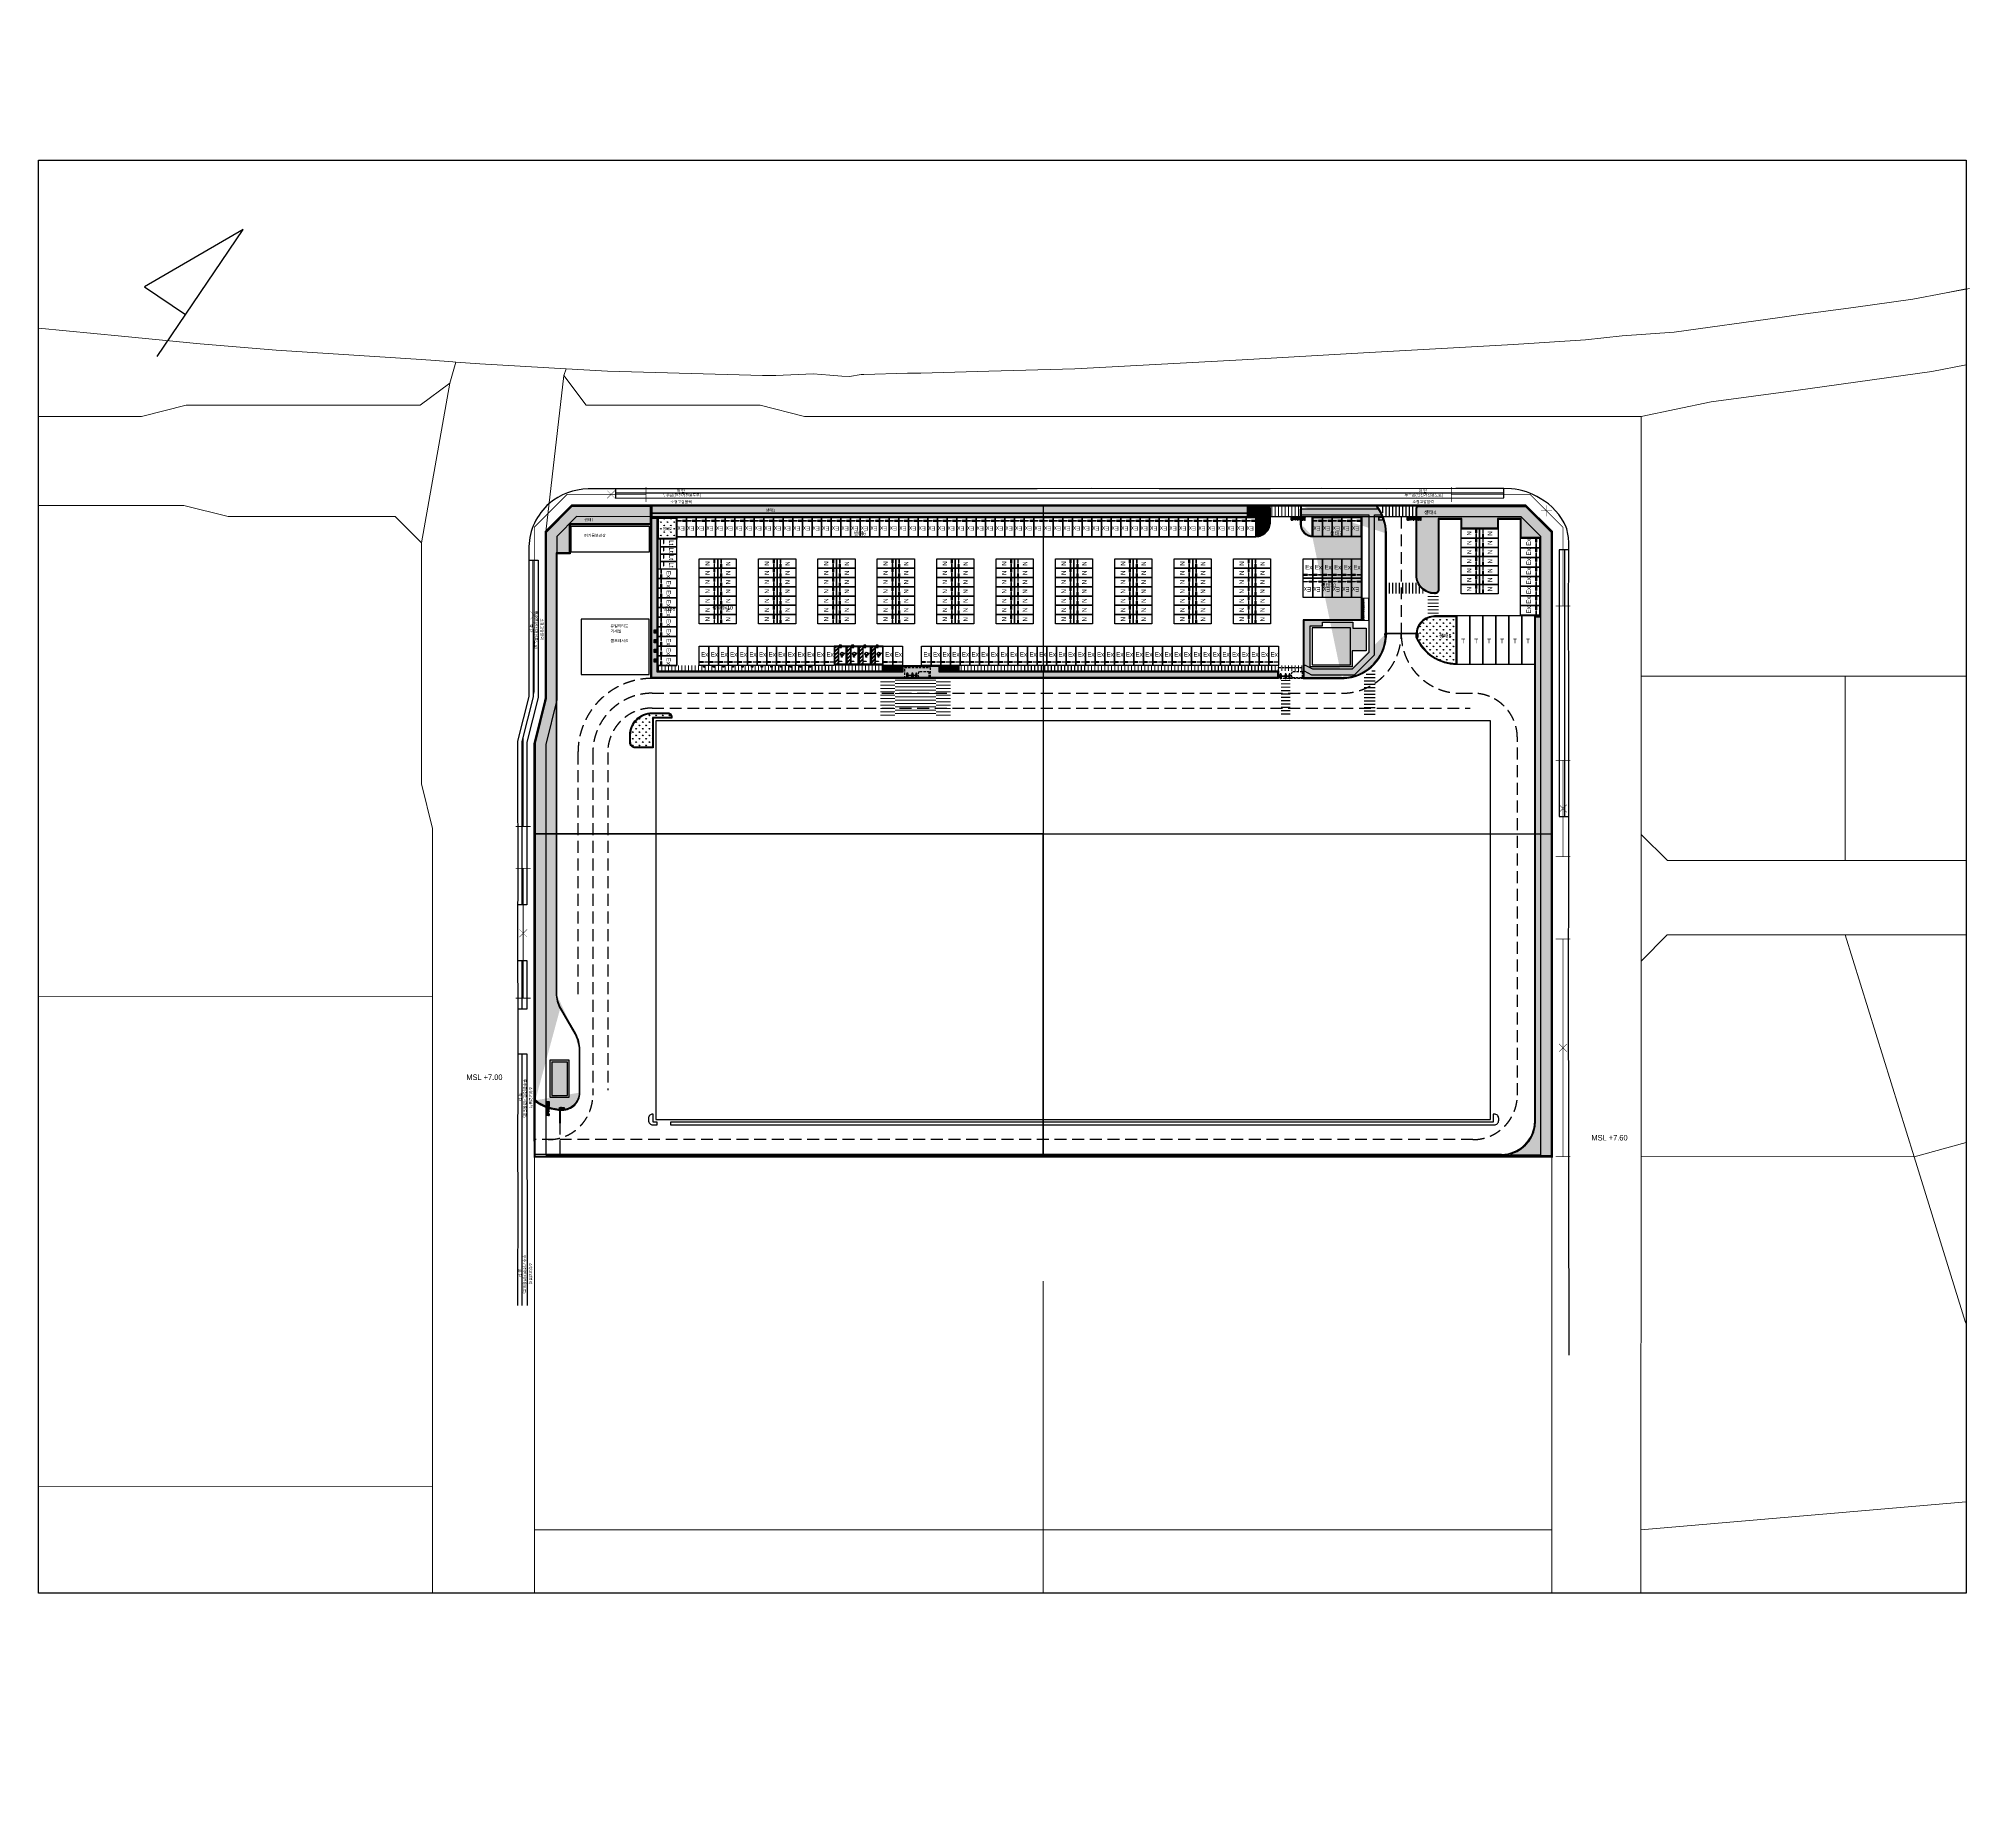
# Model space of a CAD drawing. Header units: millimetres. Extents: x 4836525 to 5356909, y -1773032 to -1295773.
import ezdxf
from ezdxf.enums import TextEntityAlignment as Align

# ---------------------------------------------------------------- set-up
doc = ezdxf.new("R2010")
doc.units = ezdxf.units.MM
doc.header["$LTSCALE"] = 1000
for name, pattern in [('CEN', [62, 60, -1, 0, -1]), ('HID', [2.3, 1.5, -0.8]), ('HIDDEN', [9.525, 6.35, -3.175]), ('PHANTOM', [2.5, 1.25, -0.25, 0.25, -0.25, 0.25, -0.25])]:
    doc.linetypes.add(name, pattern=pattern)
doc.layers.get('0').update_dxf_attribs({"lineweight": 9})
doc.layers.get('DEFPOINTS').update_dxf_attribs({"color": 11})
for name, color, linetype in [('--00-진출입불허구간_수정', 252, 'HIDDEN'), ('0-현황선', 252, 'Continuous'), ('A-FUR', 8, 'Continuous'), ('A-주차(일반)', 6, 'Continuous'), ('bike', 6, 'Continuous'), ('BOLLARD', 6, 'Continuous'), ('DOOR', 4, 'Continuous'), ('PARK_TRUCK', 6, 'Continuous'), ('PAT', 252, 'Continuous'), ('PAV', 8, 'Continuous'), ('ROAD', 3, 'Continuous'), ('ROAD_HID', 252, 'HIDDEN'), ('SI-SITE', 1, 'PHANTOM'), ('TEMP BLDG', 7, 'HIDDEN'), ('WIN', 8, 'Continuous')]:
    doc.layers.add(name, color=color, linetype=linetype)
for name, color, linetype, lineweight in [('A-MCAL', 9, 'Continuous', 25), ('PRO_HID', 253, 'HIDDEN', 9), ('PROPERTY', 9, 'Continuous', 9)]:
    doc.layers.add(name, color=color, linetype=linetype, lineweight=lineweight)
doc.layers.add('BB', color=7, linetype='Continuous', true_color=0xf6d936)
doc.layers.add('MARK', color=7, linetype='Continuous', true_color=0xff8b1e)
doc.layers.add('ELEC', color=7, linetype='Continuous', lineweight=9, true_color=0x9fabee)
doc.styles.add('HUMAN', font='malgun.ttf')
doc.styles.get("Standard").update_dxf_attribs({"font": '현대하모니 L.ttf'})
doc.styles.add('돋움', font='')
doc.styles.get('돋움').set_extended_font_data('Dotum')
pattern_1 = [(45, (5162774.07, -1429800.3), (4e-14, 431.0523), [914.4, -304.8]), (135, (5162989.6, -1429584.77), (-4e-14, -431.0523), [914.4, -304.8])]
pattern_2 = [(90, (5001573.5, -1429608.4), (-898.025, 898.025), [238.125, -1557.925]), (45, (5001573.5, -1429608.4), (-898.0256, 898.0256), [238.125, -1031.875]), (135, (5001573.5, -1429608.4), (-898.0256, -898.0256), [238.125, -1031.875])]

# ---------------------------------------------------------------- blocks, each defined once
blk = doc.blocks.new('진출입불허')
at = {"color": 0, "const_width": 0.2}
for points in [[(-2.1, -2.1), (2.1, 2.1)], [(-2.1, 2.1), (2.1, -2.1)]]:
    blk.add_lwpolyline(points, dxfattribs=at)
blk = doc.blocks.new('BL-진출입불허_20230308')
at = {"layer": '--00-진출입불허구간_수정', "color": 252}
for points in [[(146302, 278287, 200, 200, 0), (134392, 295877, 200, 200, 0), (122132, 298238, 200, 200, 0), (119346, 296352, 200, 200, 0), (104542, 286328, 0, 0, 0)], [(169609, 243863, 200, 200, 0), (184186, 222334, 0, 0, 0)], [(196600, 203999, 200, 200, 0), (229509, 155395, 0, 0, 0)], [(-46123, 62623, 200, 200, 0), (-26500, 33642, 0, 0, 0)]]:
    blk.add_lwpolyline(points, format="xyseb", dxfattribs=at)
at = {"layer": '--00-진출입불허구간_수정', "color": 252, "const_width": 200}
for points in [[(105663, 284672), (103421, 287984)], [(144646, 277166), (147958, 279408)], [(171265, 244984), (167953, 242742)], [(185842, 223455), (182530, 221212)], [(198256, 205120), (194944, 202878)], [(231165, 156517), (227853, 154274)], [(-44467, 63745), (-47779, 61502)], [(-24844, 34763), (-28156, 32520)]]:
    blk.add_lwpolyline(points, dxfattribs=at)
at = {"layer": '--00-진출입불허구간_수정'}
blk.add_lwpolyline([(-52441, 71954, 200, 200, 0), (-64214, 89343, 200, 200, 0), (-66103, 92133, 200, 200, 0), (-70347, 103752, 200, 200, 0), (-95185, 140436, 200, 200, 0), (-92824, 152696, 200, 200, 0), (-75234, 164606, 0, 0, 0)], format="xyseb", dxfattribs=at)
at = {"layer": '--00-진출입불허구간_수정', "const_width": 200}
for points in [[(-76356, 166262), (-74113, 162950)], [(-54097, 70833), (-50784, 73075)]]:
    blk.add_lwpolyline(points, dxfattribs=at)
at = {"layer": 'DEFPOINTS'}
blk.add_lwpolyline([(113512, 76857), (227024, 153714), (178246, 225775), (132627, 293177), (122798, 295057), (15126, 222170), (-90066, 150962), (-91946, 141132), (-66757, 103942), (-62488, 92282), (-48788, 72051), (0, 0)], close=True, dxfattribs=at)
at = {"layer": '--00-진출입불허구간_수정', "color": 252, "xscale": 500, "yscale": 500, "zscale": 500}
for p, rotation in [((128262, 297057), 169.1009479251533), ((176898, 233098), 34.10094803203576), ((213054, 179697), 34.10094803203576), ((-36312, 48132), 34.10094803203576)]:
    blk.add_blockref('진출입불허', p, dxfattribs=dict(at, rotation=rotation))
at = {"layer": '--00-진출입불허구간_수정', "xscale": 500, "yscale": 500, "zscale": 500, "rotation": 34.10094803203576}
for p in [(-83000, 159348), (-81862, 120759)]:
    blk.add_blockref('진출입불허', p, dxfattribs=at)
blk = doc.blocks.new('PARK_T')
at = {"layer": 'PARK_TRUCK'}
blk.add_lwpolyline([(0, 0), (0, -13000), (3500, -13000), (3500, 0)], close=True, dxfattribs=at)
at = {"layer": 'DEFPOINTS'}
blk.add_text('T', height=1200, dxfattribs=at).set_placement((1187, -7342))
blk = doc.blocks.new('PARK_EX')
at = {"layer": 'A-주차(일반)'}
blk.add_lwpolyline([(0, 0), (2600, 0), (2600, -5200), (0, -5200), (0, 0)], dxfattribs=at)
for points in [[(1125, -4362), (1125, -4200), (188, -4200), (188, -4362)], [(1500, -4362), (1500, -4200), (2438, -4200), (2438, -4362)]]:
    blk.add_lwpolyline(points, close=True, dxfattribs=at)
at = {"layer": 'DEFPOINTS'}
blk.add_text('Ex', height=1200, dxfattribs=at).set_placement((510, -2810))
blk = doc.blocks.new('PARK_LT')
at = {"layer": 'A-주차(일반)'}
blk.add_lwpolyline([(1125, 838), (1125, 1000), (188, 1000), (188, 838)], close=True, dxfattribs=at)
at = {"layer": 'BOLLARD'}
blk.add_lwpolyline([(0, 0), (2000, 0), (2000, 4500), (0, 4500)], close=True, dxfattribs=at)
at = {"layer": 'DEFPOINTS'}
blk.add_text('Lt', height=1200, dxfattribs=at).set_placement((223, 2390))
blk = doc.blocks.new('XR-SITE$0$PARK_N')
at = {"layer": 'A-주차(일반)'}
blk.add_lwpolyline([(0, 0), (0, 2500), (5000, 2500), (5000, 0), (0, 0)], dxfattribs=at)
for points in [[(4162, 1400), (4000, 1400), (4000, 2338), (4162, 2338)], [(4162, 1125), (4000, 1125), (4000, 188), (4162, 188)]]:
    blk.add_lwpolyline(points, close=True, dxfattribs=at)
at = {"layer": 'DEFPOINTS'}
blk.add_text('N', height=1200, rotation=90, dxfattribs=at).set_placement((2810, 660))
blk = doc.blocks.new('ROAD_PLAN')
at = {"layer": '0-현황선'}
blk.add_lwpolyline([(260925, 112044), (234569, 150732), (229764, 157759), (202671, 197751), (198332, 204099), (194156, 210352), (169149, 247278), (159527, 261485), (149038, 276920), (139093, 291694), (137738, 293652, 0.0700283), (135119, 296365, 0.1575912), (124955, 298891), (124955, 298891, 0.1130967), (117038, 296675), (115328, 295571), (104632, 288306), (89215, 277827), (74619, 268020), (63199, 260215), (38474, 243459), (23299, 233206), (11224, 225015), (3328, 219679), (-15505, 206918), (-37849, 191788), (-52626, 181783), (-70228, 169856), (-80614, 162834), (-85638, 159402), (-88947, 157134, 0.1688687), (-95462, 147938, 0.2074546), (-93454, 135269), (-91980, 133053), (-70871, 101822), (-66574, 90141), (-59262, 79363), (-49105, 64383), (-35710, 44475), (-24401, 27900), (-15951, 15440), (-4409, -1649), (1490, -10345), (18706, -35780)], format="xyb", dxfattribs=at)
for points in [[(-82902, 161271), (-82285, 160353), (115986, 294658), (115358, 295591)], [(-82285, 160353), (-81501, 159190), (116758, 293511), (115986, 294658)], [(139079, 291714), (138135, 291084), (178416, 231542), (179372, 232182)], [(138135, 291084), (136965, 290303), (177262, 230769), (178416, 231542)], [(-91432, 132243), (-90529, 132845), (-69836, 102407), (-65585, 90731), (-40919, 54230), (-41844, 53592)], [(-90529, 132845), (-89352, 133628), (-68612, 103030), (-64363, 91369), (-39799, 55002), (-40919, 54230)], [(-33486, 41216), (-32500, 41853), (-25144, 31011), (-26080, 30361)], [(-32500, 41853), (-31348, 42596), (-24046, 31772), (-25144, 31011)], [(-19316, 20402), (-18425, 21019), (19616, -35165)], [(-18425, 21019), (-17283, 21810), (20821, -34353)]]:
    blk.add_lwpolyline(points, dxfattribs=at)
at = {"layer": 'DEFPOINTS'}
blk.add_lwpolyline([(-91950, 141130), (-90070, 150960), (15120, 222170), (122790, 295060), (132620, 293180), (178240, 225780), (227020, 153720), (113510, 76860), (0, 0), (-48790, 72050), (-62490, 92280), (-66760, 103940)], close=True, dxfattribs=at)
at = {"layer": 'DEFPOINTS', "style": '돋움'}
for s, rotation, p in [('투수콘(전전거전용도로)', 34.11778, (98493, 281985)), ('화 단', 34.11778, (97549, 282879)), ('소형고압블럭', 34.11778, (99314, 280453)), ('투수콘(전전거전용도로)', 34.11778, (-67077, 169811)), ('화 단', 34.11778, (-68021, 170705)), ('소형고압블럭', 34.11778, (-66256, 168279)), ('투수콘(전전거전용도로)', 304.1156, (-79332, 117683)), ('소형고압블럭', 304.1156, (-78062, 118832)), ('화 단', 304.1156, (-80654, 117350)), ('투수콘(전전거전용도로)', 304.1156, (-11080, 11481)), ('화 단', 304.1156, (-12277, 11070)), ('소형고압블럭', 304.1156, (-9810, 12630)), ('투수콘(전전거전용도로)', 304.1156, (15476, -27810)), ('소형고압블럭', 304.1156, (16747, -26661)), ('화 단', 304.1156, (14280, -28221))]:
    blk.add_text(s, height=750, rotation=rotation, dxfattribs=at).set_placement(p, align=Align.MIDDLE)
blk = doc.blocks.new('XR-SITE$0$PARK_DIS')
at = {"layer": 'A-주차(일반)', "ltscale": 1000}
h = blk.add_hatch(color=256, dxfattribs=at)
edge = h.paths.add_edge_path()
edge.add_line((1522, -4917), (1519, -4877))
edge.add_arc((1602, -5037), 181, 477.5134, 693.46498)
edge.add_line((1764, -5118), (1744, -5070))
edge.add_arc((1602, -5037), 145, 123.83119, 347.1219, ccw=False)
edge = h.paths.add_edge_path()
edge.add_line((1743, -4986), (1819, -5163))
edge.add_line((1819, -5163), (1897, -5135))
edge.add_line((1897, -5135), (1885, -5101))
edge.add_line((1885, -5101), (1838, -5118))
edge.add_line((1838, -5118), (1767, -4950))
edge.add_line((1767, -4950), (1585, -4950))
edge.add_line((1585, -4950), (1583, -4914))
edge.add_line((1583, -4914), (1714, -4914))
edge.add_line((1714, -4914), (1714, -4878))
edge.add_line((1714, -4878), (1580, -4878))
edge.add_line((1580, -4878), (1573, -4770))
edge.add_arc((1577, -4724), 46.3, 265.03017, 564.88273)
edge.add_line((1534, -4743), (1552, -4986))
edge.add_line((1552, -4986), (1743, -4986))
for p, q in [((0, 0), (3300, 0)), ((606, -150), (100, -150)), ((100, -422), (100, -150)), ((1075, -1397), (100, -422)), ((1075, -1609), (100, -634)), ((100, -1411), (100, -634)), ((1075, -2386), (100, -1411)), ((1075, -2599), (100, -1624)), ((100, -2401), (100, -1624)), ((1075, -3376), (100, -2401)), ((1075, -3589), (100, -2614)), ((100, -3391), (100, -2614)), ((1075, -4366), (100, -3391)), ((1075, -4578), (100, -3603)), ((100, -4381), (100, -3603)), ((569, -4850), (100, -4381)), ((357, -4850), (100, -4593)), ((100, -4850), (100, -4593)), ((357, -4850), (100, -4850)), ((1075, -4850), (569, -4850)), ((1075, -619), (606, -150)), ((1075, -407), (818, -150)), ((1075, -150), (818, -150)), ((1075, -407), (1075, -150)), ((1075, -1397), (1075, -619)), ((1075, -2386), (1075, -1609)), ((1075, -3376), (1075, -2599)), ((1075, -4366), (1075, -3589)), ((1075, -4850), (1075, -4578)), ((1225, -150), (1225, -4850)), ((3175, -150), (1225, -150)), ((3175, -4850), (1225, -4850)), ((1360, -4626), (1940, -4626)), ((1360, -5267), (1360, -4626)), ((1367, -4632), (1933, -4632)), ((1367, -5260), (1367, -4632)), ((1933, -4632), (1933, -5260)), ((1940, -4626), (1940, -5267)), ((3175, -150), (3175, -4850)), ((1940, -5267), (1360, -5267)), ((1933, -5260), (1367, -5260))]:
    blk.add_line(p, q, dxfattribs=at)
blk.add_lwpolyline([(3300, 0), (3300, -5000), (0, -5000), (0, 0)], dxfattribs=at)
blk.add_lwpolyline([(1999, -975), (1999, -825), (1354, -825), (1354, -975)], close=True, dxfattribs=at)
for points in [[(1885, -2582), (1877, -2482, 1.3757705), (2491, -3085), (2440, -2964, -1.4727088)], [(1885, -2582), (1877, -2482, 1.3757705), (2491, -3085), (2440, -2964, -1.4727088)], [(2439, -2753), (2627, -3197), (2823, -3128), (2794, -3043), (2676, -3084), (2498, -2663), (2044, -2663), (2037, -2573), (2366, -2573), (2366, -2483), (2031, -2483), (2011, -2214, 3.7224701), (1916, -2147), (1960, -2753)], [(2439, -2753), (2627, -3197), (2823, -3128), (2794, -3043), (2676, -3084), (2498, -2663), (2044, -2663), (2037, -2573), (2366, -2573), (2366, -2483), (2031, -2483), (2011, -2214, 3.7224701), (1916, -2147), (1960, -2753)]]:
    blk.add_lwpolyline(points, format="xyb", close=True, dxfattribs=at)
blk = doc.blocks.new('zw$D46')
at = {"layer": 'A-FUR'}
for p, q in [((-1620, -550), (-1140, -550)), ((-1620, -596), (-1140, -596)), ((-1620, -620), (-1140, -620)), ((-1620, -680), (-1140, -680)), ((-1620, -704), (-1140, -704)), ((-1140, -750), (-1620, -750)), ((-1155, -638), (-1605, -638)), ((-1605, -638), (-1605, -662)), ((-1605, -662), (-1155, -662)), ((-1602, -644), (-1602, -656)), ((-1602, -644), (-1157, -644)), ((-1602, -656), (-1157, -656)), ((-1432, -306), (-1432, -155)), ((-1380, -602), (-690, -602)), ((-1380, -602), (-1380, -614)), ((-1380, -614), (-690, -614)), ((-1380, -644), (-1380, -656)), ((-1328, -155), (-1328, -306)), ((-1157, -644), (-1157, -656)), ((-1155, -662), (-1155, -638)), ((-690, -614), (-690, -602)), ((0, -686), (-690, -686)), ((-690, -686), (-690, -698)), ((0, -698), (-690, -698)), ((-240, -550), (240, -550)), ((240, -596), (-240, -596)), ((240, -620), (-240, -620)), ((240, -680), (-240, -680)), ((240, -704), (-240, -704)), ((240, -750), (-240, -750)), ((-225, -638), (-225, -662)), ((225, -638), (-225, -638)), ((-225, -662), (225, -662)), ((-223, -656), (-223, -644)), ((223, -644), (-223, -644)), ((223, -656), (-223, -656)), ((-52, -155), (-52, -306)), ((-52, -1145), (-52, -994)), ((0, -602), (540, -602)), ((0, -602), (0, -614)), ((0, -614), (540, -614)), ((0, -656), (0, -644)), ((0, -698), (0, -686)), ((52, -306), (52, -155)), ((52, -994), (52, -1145)), ((223, -656), (223, -644)), ((225, -662), (225, -638)), ((540, -614), (540, -602)), ((1005, -686), (540, -686)), ((540, -686), (540, -698)), ((1005, -698), (540, -698)), ((840, -550), (1170, -550)), ((1170, -596), (840, -596)), ((1170, -620), (840, -620)), ((1170, -680), (840, -680)), ((1170, -704), (840, -704)), ((1170, -750), (840, -750)), ((855, -638), (855, -662)), ((1155, -638), (855, -638)), ((855, -662), (1155, -662)), ((857, -656), (857, -644)), ((1152, -644), (857, -644)), ((1152, -656), (857, -656)), ((953, -1145), (953, -994)), ((1005, -656), (1005, -644)), ((1005, -698), (1005, -686)), ((1057, -994), (1057, -1145)), ((1152, -656), (1152, -644)), ((1155, -662), (1155, -638))]:
    blk.add_line(p, q, dxfattribs=at)
for points in [[(-1620, -750), (-1140, -750), (-1140, -550), (-1620, -550)], [(240, -550), (-240, -550), (-240, -750), (240, -750)], [(1170, -550), (840, -550), (840, -750), (1170, -750)]]:
    blk.add_lwpolyline(points, close=True, dxfattribs=at)
for centre, radius, start, end in [((-1380, -347), 347, 75.53105, 104.46895), ((0, -347), 347, 75.53105, 104.46895), ((1005, -179), 179, 69.78082, 110.21918), ((3403, -1372), 5089, 165.15749, 170.70089), ((3403, 72), 5089, 189.29911, 194.84251), ((-1422, -101), 100, 116.42176, 161.39678), ((-1422, -1199), 100, 198.60322, 243.57824), ((-1380, -953), 347, 255.53105, 284.46895), ((-1380, -155), 52, 0, 180), ((-1380, -306), 52, 180, 0), ((-1338, -101), 100, 18.60322, 63.57824), ((-1338, -1199), 100, 296.42176, 341.39678), ((-6163, -1372), 5089, 9.29911, 14.84251), ((-6163, 72), 5089, 345.15749, 350.70089), ((4783, -1372), 5089, 165.15749, 170.70089), ((4783, 72), 5089, 189.29911, 194.84251), ((-42, -101), 100, 116.42176, 161.39678), ((-42, -1199), 100, 198.60322, 243.57824), ((0, -953), 347, 255.53105, 284.46895), ((0, -155), 52, 0, 180), ((0, -306), 52, 180, 0), ((0, -994), 52, 0, 180), ((0, -1145), 52, 180, 0), ((42, -101), 100, 18.60322, 63.57824), ((42, -1199), 100, 296.42176, 341.39678), ((-4783, -1372), 5089, 9.29911, 14.84251), ((-4783, 72), 5089, 345.15749, 350.70089), ((5757, -847), 4926, 170.90705, 176.54178), ((5757, -453), 4926, 183.45822, 189.09295), ((988, -101), 100, 116.42176, 161.39678), ((988, -1199), 100, 198.60322, 243.57824), ((1005, -1121), 179, 249.78082, 290.21918), ((1005, -994), 52, 0, 180), ((1005, -1145), 52, 180, 0), ((1022, -101), 100, 18.60322, 63.57824), ((1022, -1199), 100, 296.42176, 341.39678), ((-3747, -847), 4926, 3.45822, 9.09295), ((-3747, -453), 4926, 350.90705, 356.54178)]:
    blk.add_arc(centre, radius, start, end, dxfattribs=at)
blk = doc.blocks.new('zw$960B')
at = {"layer": 'WIN', "color": 253, "linetype": 'Continuous'}
for p, q in [((-388, -7663), (-388, -7731)), ((-388, -7731), (-388, -7663)), ((-388, -7673), (-388, -7663)), ((-388, -7665), (-388, -7721)), ((-388, -7728), (-388, -7673)), ((-388, -7721), (-388, -7731)), ((-388, -8943), (-388, -9012)), ((-388, -9012), (-388, -8943)), ((-388, -8953), (-388, -8943)), ((-388, -8946), (-388, -9002)), ((-388, -9009), (-388, -8953)), ((-388, -9002), (-388, -9012)), ((-388, -9583), (-388, -9651)), ((-388, -9651), (-388, -9583)), ((-388, -9593), (-388, -9583)), ((-388, -9585), (-388, -9641)), ((-388, -9648), (-388, -9593)), ((-388, -9641), (-388, -9651)), ((-388, -10291), (-388, -10222)), ((-388, -10232), (-388, -10222)), ((-388, -10288), (-388, -10232)), ((-387, -8302), (-387, -8371)), ((-387, -8371), (-387, -8302)), ((-387, -8312), (-387, -8302)), ((-387, -8305), (-387, -8361)), ((-387, -8368), (-387, -8312)), ((-387, -8361), (-387, -8371)), ((-352, -7645), (-374, -7645)), ((-374, -7645), (-352, -7645)), ((-374, -7749), (-352, -7749)), ((-352, -7749), (-374, -7749)), ((-352, -8925), (-374, -8925)), ((-374, -8925), (-352, -8925)), ((-374, -9029), (-352, -9029)), ((-352, -9029), (-374, -9029)), ((-352, -9565), (-374, -9565)), ((-374, -9565), (-352, -9565)), ((-374, -9669), (-352, -9669)), ((-352, -9669), (-374, -9669)), ((-374, -10204), (-352, -10204)), ((-352, -10309), (-374, -10309)), ((-351, -8284), (-373, -8284)), ((-373, -8284), (-351, -8284)), ((-373, -8389), (-351, -8389)), ((-351, -8389), (-373, -8389)), ((-343, -7681), (-355, -7694)), ((-355, -7694), (-343, -7681)), ((-355, -7699), (-343, -7713)), ((-343, -7713), (-355, -7699)), ((-343, -8961), (-355, -8975)), ((-355, -8975), (-343, -8961)), ((-355, -8980), (-343, -8993)), ((-343, -8993), (-355, -8980)), ((-343, -9601), (-355, -9614)), ((-355, -9614), (-343, -9601)), ((-343, -9633), (-355, -9620)), ((-355, -9620), (-343, -9633)), ((-355, -10254), (-343, -10240)), ((-343, -10272), (-355, -10259)), ((-342, -8320), (-354, -8334)), ((-354, -8334), (-342, -8320)), ((-354, -8339), (-342, -8352)), ((-342, -8352), (-354, -8339)), ((-333, -7678), (-352, -7697)), ((-352, -7697), (-333, -7678)), ((-352, -7697), (-333, -7716)), ((-333, -7716), (-352, -7697)), ((-333, -8958), (-352, -8977)), ((-352, -8977), (-333, -8958)), ((-352, -8977), (-333, -8996)), ((-333, -8996), (-352, -8977)), ((-333, -9598), (-352, -9617)), ((-352, -9617), (-333, -9598)), ((-352, -9617), (-333, -9636)), ((-333, -9636), (-352, -9617)), ((-352, -10256), (-333, -10237)), ((-333, -10276), (-352, -10256)), ((-351, -8016), (-333, -7997)), ((-351, -8016), (-351, -8016)), ((-333, -8036), (-351, -8018)), ((-351, -8018), (-351, -8018)), ((-332, -8317), (-351, -8336)), ((-351, -8336), (-332, -8317)), ((-351, -8336), (-332, -8355)), ((-332, -8355), (-351, -8336)), ((-351, -9296), (-333, -9278)), ((-351, -9296), (-351, -9296)), ((-333, -9316), (-351, -9298)), ((-351, -9298), (-351, -9298)), ((-351, -9936), (-333, -9917)), ((-351, -9936), (-351, -9936)), ((-333, -9956), (-351, -9938)), ((-351, -9938), (-351, -9938)), ((-350, -8655), (-332, -8637)), ((-350, -8655), (-350, -8655)), ((-332, -8675), (-350, -8657)), ((-350, -8657), (-350, -8657)), ((-346, -7647), (-346, -7647)), ((-346, -7746), (-346, -7746)), ((-346, -8928), (-346, -8928)), ((-346, -9027), (-346, -9027)), ((-346, -9567), (-346, -9567)), ((-346, -9666), (-346, -9666)), ((-346, -10306), (-346, -10306)), ((-345, -8287), (-345, -8287)), ((-345, -8386), (-345, -8386)), ((-343, -7654), (-343, -7681)), ((-343, -7681), (-343, -7654)), ((-336, -7681), (-343, -7681)), ((-343, -7681), (-336, -7681)), ((-343, -7713), (-343, -7739)), ((-343, -7713), (-336, -7713)), ((-343, -7739), (-343, -7713)), ((-336, -7713), (-343, -7713)), ((-343, -8935), (-343, -8961)), ((-343, -8961), (-343, -8935)), ((-336, -8961), (-343, -8961)), ((-343, -8961), (-336, -8961)), ((-343, -8993), (-343, -9020)), ((-343, -8993), (-336, -8993)), ((-343, -9020), (-343, -8993)), ((-336, -8993), (-343, -8993)), ((-343, -9574), (-343, -9601)), ((-343, -9601), (-343, -9574)), ((-336, -9601), (-343, -9601)), ((-343, -9601), (-336, -9601)), ((-343, -9633), (-343, -9660)), ((-343, -9633), (-336, -9633)), ((-343, -9660), (-343, -9633)), ((-336, -9633), (-343, -9633)), ((-343, -10240), (-343, -10214)), ((-343, -10240), (-336, -10240)), ((-343, -10299), (-343, -10272)), ((-336, -10272), (-343, -10272)), ((-342, -8294), (-342, -8320)), ((-342, -8320), (-342, -8294)), ((-335, -8320), (-342, -8320)), ((-342, -8320), (-335, -8320)), ((-342, -8352), (-342, -8379)), ((-342, -8352), (-335, -8352)), ((-342, -8379), (-342, -8352)), ((-335, -8352), (-342, -8352)), ((-333, -7678), (-333, -7678)), ((-333, -7678), (-333, -7678)), ((-333, -7716), (-333, -7716)), ((-333, -7716), (-333, -7716)), ((-333, -7997), (-333, -7997)), ((-333, -8036), (-333, -8036)), ((-333, -8958), (-333, -8958)), ((-333, -8958), (-333, -8958)), ((-333, -8996), (-333, -8996)), ((-333, -8996), (-333, -8996)), ((-333, -9278), (-333, -9278)), ((-333, -9316), (-333, -9316)), ((-333, -9598), (-333, -9598)), ((-333, -9598), (-333, -9598)), ((-333, -9636), (-333, -9636)), ((-333, -9636), (-333, -9636)), ((-333, -9917), (-333, -9917)), ((-333, -9956), (-333, -9956)), ((-333, -10237), (-333, -10237)), ((-333, -10276), (-333, -10276)), ((-332, -7677), (-224, -7677)), ((-332, -7677), (-224, -7677)), ((-332, -7716), (-224, -7716)), ((-332, -7716), (-224, -7716)), ((-332, -7997), (-225, -7997)), ((-332, -8036), (-226, -8036)), ((-332, -8317), (-332, -8317)), ((-332, -8317), (-332, -8317)), ((-332, -8355), (-332, -8355)), ((-332, -8355), (-332, -8355)), ((-332, -8637), (-332, -8637)), ((-332, -8675), (-332, -8675)), ((-332, -8958), (-224, -8958)), ((-332, -8958), (-224, -8958)), ((-332, -8997), (-224, -8997)), ((-332, -8997), (-224, -8997)), ((-332, -9277), (-225, -9277)), ((-332, -9317), (-226, -9317)), ((-332, -9597), (-224, -9597)), ((-332, -9597), (-224, -9597)), ((-332, -9637), (-224, -9637)), ((-332, -9637), (-224, -9637)), ((-332, -9917), (-225, -9917)), ((-332, -9956), (-226, -9956)), ((-332, -10237), (-224, -10237)), ((-332, -10276), (-224, -10276)), ((-331, -8317), (-223, -8317)), ((-331, -8317), (-223, -8317)), ((-331, -8356), (-223, -8356)), ((-331, -8356), (-223, -8356)), ((-331, -8636), (-224, -8636)), ((-331, -8676), (-225, -8676)), ((-317, -7997), (-317, -7997)), ((-317, -9277), (-317, -9277)), ((-317, -9917), (-317, -9917)), ((-316, -8636), (-316, -8636)), ((-292, -7716), (-292, -7717)), ((-292, -8997), (-292, -8997)), ((-292, -9637), (-292, -9637)), ((-292, -10276), (-292, -10276)), ((-291, -8356), (-291, -8356)), ((-271, -7850), (-264, -7846)), ((-264, -7868), (-271, -7863)), ((-264, -8165), (-271, -8170)), ((-271, -8183), (-264, -8188)), ((-271, -9131), (-264, -9126)), ((-264, -9148), (-271, -9144)), ((-264, -9446), (-271, -9450)), ((-271, -9464), (-264, -9468)), ((-271, -9770), (-264, -9766)), ((-264, -9788), (-271, -9783)), ((-264, -10085), (-271, -10090)), ((-271, -10103), (-264, -10108)), ((-271, -10410), (-264, -10405)), ((-270, -8490), (-263, -8485)), ((-263, -8507), (-270, -8503)), ((-263, -8805), (-270, -8809)), ((-270, -8823), (-263, -8827)), ((-264, -7846), (-261, -7844)), ((-264, -7846), (-264, -7846)), ((-264, -7868), (-264, -7868)), ((-264, -7868), (-162, -7932)), ((-264, -8165), (-162, -8101)), ((-264, -8165), (-264, -8165)), ((-264, -8187), (-264, -8188)), ((-264, -8187), (-261, -8190)), ((-264, -9126), (-261, -9124)), ((-264, -9126), (-264, -9126)), ((-264, -9148), (-264, -9148)), ((-264, -9148), (-162, -9212)), ((-264, -9446), (-162, -9382)), ((-264, -9446), (-264, -9446)), ((-264, -9468), (-264, -9468)), ((-264, -9468), (-261, -9470)), ((-264, -9766), (-261, -9764)), ((-264, -9766), (-264, -9766)), ((-264, -9788), (-264, -9788)), ((-264, -9788), (-162, -9852)), ((-264, -10085), (-162, -10021)), ((-264, -10085), (-264, -10085)), ((-264, -10107), (-264, -10108)), ((-264, -10107), (-261, -10110)), ((-264, -10405), (-261, -10403)), ((-264, -10405), (-264, -10405)), ((-263, -8485), (-260, -8483)), ((-263, -8485), (-263, -8485)), ((-263, -8507), (-263, -8507)), ((-263, -8507), (-161, -8572)), ((-263, -8805), (-161, -8741)), ((-263, -8805), (-263, -8805)), ((-263, -8827), (-263, -8827)), ((-263, -8827), (-260, -8829)), ((-255, -7838), (-248, -7842)), ((-253, -7874), (-255, -7876)), ((-253, -8159), (-255, -8158)), ((-255, -8195), (-248, -8191)), ((-255, -9118), (-248, -9123)), ((-253, -9155), (-255, -9156)), ((-253, -9439), (-255, -9438)), ((-255, -9476), (-248, -9471)), ((-255, -9758), (-248, -9762)), ((-253, -9794), (-255, -9796)), ((-253, -10079), (-255, -10078)), ((-255, -10115), (-248, -10111)), ((-255, -10397), (-248, -10402)), ((-254, -8477), (-247, -8482)), ((-252, -8514), (-254, -8515)), ((-252, -8798), (-254, -8797)), ((-254, -8835), (-247, -8830)), ((-253, -7839), (-162, -7781)), ((-253, -8194), (-162, -8252)), ((-253, -9120), (-162, -9062)), ((-253, -9475), (-162, -9532)), ((-253, -9759), (-162, -9701)), ((-253, -10114), (-162, -10172)), ((-253, -10399), (-162, -10341)), ((-252, -8479), (-161, -8421)), ((-252, -8834), (-161, -8891)), ((-162, -7941), (-250, -7997)), ((-162, -8092), (-250, -8036)), ((-162, -9222), (-250, -9277)), ((-162, -9372), (-250, -9317)), ((-162, -9861), (-250, -9917)), ((-162, -10012), (-250, -9956)), ((-249, -7717), (-162, -7772)), ((-249, -8316), (-162, -8261)), ((-161, -8581), (-249, -8636)), ((-161, -8731), (-249, -8676)), ((-249, -8998), (-162, -9053)), ((-249, -9596), (-162, -9542)), ((-249, -9637), (-162, -9692)), ((-249, -10236), (-162, -10181)), ((-249, -10277), (-162, -10332)), ((-248, -7842), (-248, -7842)), ((-248, -7842), (-162, -7897)), ((-248, -8191), (-162, -8136)), ((-248, -8191), (-248, -8191)), ((-248, -8357), (-161, -8412)), ((-248, -8955), (-161, -8901)), ((-248, -9123), (-248, -9123)), ((-248, -9123), (-162, -9177)), ((-248, -9471), (-162, -9417)), ((-248, -9471), (-248, -9471)), ((-248, -9762), (-248, -9763)), ((-248, -9763), (-162, -9817)), ((-248, -10111), (-162, -10056)), ((-248, -10111), (-248, -10111)), ((-248, -10402), (-248, -10402)), ((-248, -10402), (-162, -10456)), ((-247, -8482), (-247, -8482)), ((-247, -8482), (-161, -8536)), ((-247, -8830), (-161, -8776)), ((-247, -8830), (-247, -8830)), ((-223, -7676), (-242, -7695)), ((-223, -7676), (-242, -7696)), ((-223, -7718), (-242, -7698)), ((-223, -7718), (-242, -7699)), ((-223, -7996), (-242, -8015)), ((-223, -8037), (-242, -8018)), ((-223, -8956), (-242, -8976)), ((-223, -8956), (-242, -8976)), ((-223, -8998), (-242, -8979)), ((-223, -8998), (-242, -8979)), ((-223, -9276), (-242, -9296)), ((-223, -9318), (-242, -9299)), ((-223, -9596), (-242, -9615)), ((-223, -9596), (-242, -9616)), ((-223, -9638), (-242, -9618)), ((-223, -9638), (-242, -9619)), ((-223, -9916), (-242, -9935)), ((-223, -9957), (-242, -9938)), ((-223, -10235), (-242, -10255)), ((-223, -10277), (-242, -10258)), ((-222, -8315), (-241, -8335)), ((-222, -8315), (-241, -8335)), ((-222, -8357), (-241, -8338)), ((-222, -8357), (-241, -8338)), ((-222, -8635), (-241, -8655)), ((-222, -8677), (-241, -8658)), ((-227, -7716), (-225, -7716)), ((-227, -7997), (-225, -7997)), ((-227, -8997), (-225, -8997)), ((-227, -9277), (-225, -9277)), ((-227, -9637), (-225, -9637)), ((-227, -9917), (-225, -9917)), ((-227, -10237), (-225, -10237)), ((-226, -7857), (-162, -7817)), ((-226, -8176), (-162, -8217)), ((-226, -8356), (-224, -8356)), ((-226, -8636), (-224, -8636)), ((-226, -9137), (-162, -9097)), ((-226, -9457), (-162, -9497)), ((-226, -9777), (-162, -9737)), ((-226, -10096), (-162, -10137)), ((-226, -10416), (-162, -10376)), ((-225, -8496), (-161, -8456)), ((-225, -8816), (-161, -8856)), ((-223, -7676), (223, -7676)), ((-223, -7676), (223, -7676)), ((-223, -7718), (223, -7718)), ((-223, -7718), (223, -7718)), ((-223, -7996), (223, -7996)), ((-223, -8037), (222, -8037)), ((-223, -8956), (223, -8956)), ((-223, -8956), (223, -8956)), ((-223, -8998), (223, -8998)), ((-223, -8998), (223, -8998)), ((-223, -9276), (223, -9276)), ((-223, -9318), (222, -9318)), ((-223, -9596), (223, -9596)), ((-223, -9596), (223, -9596)), ((-223, -9638), (223, -9638)), ((-223, -9638), (223, -9638)), ((-223, -9916), (223, -9916)), ((-223, -9957), (222, -9957)), ((-223, -10235), (223, -10235)), ((-223, -10277), (223, -10277)), ((-222, -8315), (224, -8315)), ((-222, -8315), (224, -8315)), ((-222, -8357), (224, -8357)), ((-222, -8357), (224, -8357)), ((-222, -8635), (224, -8635)), ((-222, -8677), (223, -8677)), ((-192, -7718), (-163, -7736)), ((-192, -8315), (-163, -8297)), ((-192, -8998), (-163, -9017)), ((-192, -9596), (-163, -9577)), ((-192, -9638), (-163, -9656)), ((-192, -10235), (-163, -10217)), ((-162, -7977), (-191, -7995)), ((-162, -8057), (-191, -8038)), ((-191, -8358), (-162, -8376)), ((-191, -8955), (-162, -8936)), ((-162, -9257), (-191, -9275)), ((-162, -9337), (-191, -9319)), ((-162, -9897), (-191, -9915)), ((-162, -9977), (-191, -9958)), ((-161, -8616), (-190, -8634)), ((-161, -8696), (-190, -8678)), ((-170, -7718), (-170, -7676)), ((-170, -7676), (-170, -7718)), ((-170, -7996), (-170, -8037)), ((-170, -8998), (-170, -8956)), ((-170, -8956), (-170, -8998)), ((-170, -9276), (-170, -9318)), ((-170, -9638), (-170, -9596)), ((-170, -9596), (-170, -9638)), ((-170, -9916), (-170, -9957)), ((-170, -10235), (-170, -10277)), ((-169, -8357), (-169, -8315)), ((-169, -8315), (-169, -8357)), ((-169, -8635), (-169, -8677)), ((-162, -7718), (-162, -7996)), ((-162, -8315), (-162, -8037)), ((-162, -8998), (-162, -9276)), ((-162, -9596), (-162, -9318)), ((-162, -9638), (-162, -9916)), ((-162, -10235), (-162, -9957)), ((-162, -10277), (-162, -10555)), ((-161, -8357), (-161, -8635)), ((-161, -8955), (-161, -8677)), ((-144, -7930), (122, -7763)), ((-144, -7770), (-137, -7766)), ((-137, -7788), (-144, -7783)), ((-137, -7948), (-144, -7943)), ((-137, -8085), (-144, -8090)), ((-144, -8103), (-137, -8108)), ((-137, -8245), (-144, -8250)), ((-144, -8263), (-137, -8267)), ((-144, -9211), (122, -9043)), ((-144, -9051), (-137, -9046)), ((-137, -9068), (-144, -9064)), ((-137, -9228), (-144, -9224)), ((-137, -9366), (-144, -9370)), ((-144, -9384), (-137, -9388)), ((-137, -9526), (-144, -9530)), ((-144, -9543), (-137, -9548)), ((-144, -9850), (122, -9683)), ((-144, -9690), (-137, -9686)), ((-137, -9708), (-144, -9703)), ((-137, -9868), (-144, -9863)), ((-137, -10005), (-144, -10010)), ((-144, -10023), (-137, -10028)), ((-137, -10165), (-144, -10170)), ((-144, -10183), (-137, -10188)), ((-144, -10490), (122, -10322)), ((-144, -10330), (-137, -10325)), ((-137, -10347), (-144, -10343)), ((-143, -8570), (123, -8402)), ((-143, -8410), (-136, -8405)), ((-136, -8427), (-143, -8423)), ((-136, -8587), (-143, -8583)), ((-136, -8725), (-143, -8730)), ((-143, -8743), (-136, -8747)), ((-136, -8885), (-143, -8889)), ((-143, -8902), (-136, -8907)), ((-61, -7718), (-137, -7766)), ((-137, -7766), (-137, -7766)), ((-134, -7790), (-137, -7788)), ((-137, -7788), (-137, -7788)), ((-134, -7950), (-137, -7948)), ((-137, -7948), (-137, -7948)), ((-134, -8083), (-137, -8086)), ((-137, -8086), (-137, -8085)), ((-137, -8108), (-137, -8108)), ((-137, -8108), (122, -8271)), ((-134, -8243), (-137, -8245)), ((-137, -8245), (-137, -8245)), ((-61, -8315), (-137, -8267)), ((-137, -8267), (-137, -8267)), ((-61, -8998), (-137, -9046)), ((-137, -9046), (-137, -9046)), ((-134, -9070), (-137, -9068)), ((-137, -9068), (-137, -9068)), ((-134, -9230), (-137, -9228)), ((-137, -9228), (-137, -9228)), ((-134, -9364), (-137, -9366)), ((-137, -9366), (-137, -9366)), ((-137, -9388), (-137, -9388)), ((-137, -9388), (122, -9551)), ((-134, -9524), (-137, -9526)), ((-137, -9526), (-137, -9526)), ((-61, -9596), (-137, -9548)), ((-137, -9548), (-137, -9548)), ((-61, -9638), (-137, -9686)), ((-137, -9686), (-137, -9686)), ((-134, -9710), (-137, -9708)), ((-137, -9708), (-137, -9708)), ((-134, -9870), (-137, -9868)), ((-137, -9868), (-137, -9868)), ((-134, -10003), (-137, -10006)), ((-137, -10006), (-137, -10005)), ((-137, -10028), (-137, -10028)), ((-137, -10028), (122, -10191)), ((-134, -10163), (-137, -10165)), ((-137, -10165), (-137, -10165)), ((-61, -10235), (-137, -10187)), ((-137, -10187), (-137, -10188)), ((-61, -10277), (-137, -10325)), ((-137, -10325), (-137, -10325)), ((-134, -10349), (-137, -10347)), ((-137, -10347), (-137, -10347)), ((-60, -8357), (-136, -8405)), ((-136, -8405), (-136, -8405)), ((-133, -8429), (-136, -8427)), ((-136, -8427), (-136, -8427)), ((-133, -8589), (-136, -8587)), ((-136, -8587), (-136, -8587)), ((-133, -8723), (-136, -8725)), ((-136, -8725), (-136, -8725)), ((-136, -8747), (-136, -8747)), ((-136, -8747), (123, -8910)), ((-133, -8883), (-136, -8885)), ((-136, -8885), (-136, -8885)), ((-60, -8955), (-136, -8907)), ((-136, -8907), (-136, -8907)), ((-128, -7758), (-127, -7759)), ((-128, -7760), (-128, -7760)), ((-128, -7796), (-121, -7791)), ((-128, -7918), (-127, -7919)), ((-128, -7955), (-121, -7951)), ((-128, -8078), (-121, -8082)), ((-128, -8115), (-127, -8114)), ((-128, -8238), (-121, -8242)), ((-128, -8273), (-128, -8274)), ((-128, -8275), (-127, -8274)), ((-128, -9038), (-127, -9040)), ((-128, -9040), (-128, -9040)), ((-128, -9076), (-121, -9072)), ((-128, -9198), (-127, -9199)), ((-128, -9236), (-121, -9231)), ((-128, -9358), (-121, -9363)), ((-128, -9396), (-127, -9395)), ((-128, -9518), (-121, -9523)), ((-128, -9554), (-128, -9554)), ((-128, -9556), (-127, -9555)), ((-128, -9678), (-127, -9679)), ((-128, -9680), (-128, -9680)), ((-128, -9716), (-121, -9711)), ((-128, -9838), (-127, -9839)), ((-128, -9875), (-121, -9871)), ((-128, -9998), (-121, -10002)), ((-128, -10035), (-127, -10034)), ((-128, -10158), (-121, -10162)), ((-128, -10193), (-128, -10194)), ((-128, -10195), (-127, -10194)), ((-128, -10318), (-127, -10319)), ((-128, -10319), (-128, -10319)), ((-128, -10355), (-121, -10351)), ((-28, -7857), (-127, -7794)), ((-61, -7996), (-127, -7954)), ((-61, -8037), (-127, -8079)), ((-28, -8176), (-127, -8239)), ((-127, -8397), (-126, -8399)), ((-127, -8399), (-127, -8399)), ((-127, -8435), (-120, -8431)), ((-127, -8557), (-126, -8559)), ((-127, -8595), (-120, -8590)), ((-127, -8717), (-120, -8722)), ((-127, -8755), (-126, -8754)), ((-127, -8877), (-120, -8882)), ((-127, -8913), (-127, -8913)), ((-127, -8915), (-126, -8914)), ((-28, -9137), (-127, -9075)), ((-61, -9276), (-127, -9235)), ((-61, -9318), (-127, -9359)), ((-28, -9457), (-127, -9519)), ((-28, -9777), (-127, -9714)), ((-61, -9916), (-127, -9874)), ((-61, -9957), (-127, -9999)), ((-28, -10096), (-127, -10159)), ((-28, -10416), (-127, -10354)), ((-27, -8496), (-126, -8434)), ((-60, -8635), (-126, -8594)), ((-60, -8677), (-126, -8718)), ((-27, -8816), (-126, -8878)), ((-5, -7718), (-121, -7791)), ((-121, -7951), (137, -7788)), ((-121, -7791), (-121, -7791)), ((-121, -7951), (-121, -7951)), ((-121, -8082), (-121, -8082)), ((-121, -8082), (137, -8245)), ((-5, -8315), (-121, -8242)), ((-121, -8242), (-121, -8242)), ((-5, -8998), (-121, -9071)), ((-121, -9231), (137, -9068)), ((-121, -9072), (-121, -9071)), ((-121, -9231), (-121, -9231)), ((-121, -9363), (-121, -9363)), ((-121, -9363), (137, -9526)), ((-5, -9596), (-121, -9523)), ((-121, -9523), (-121, -9523)), ((-5, -9638), (-121, -9711)), ((-121, -9871), (137, -9708)), ((-121, -9711), (-121, -9711)), ((-121, -9871), (-121, -9871)), ((-121, -10002), (-121, -10002)), ((-121, -10002), (137, -10165)), ((-5, -10235), (-121, -10162)), ((-121, -10162), (-121, -10162)), ((-5, -10277), (-121, -10351)), ((-121, -10510), (137, -10347)), ((-121, -10351), (-121, -10351)), ((-4, -8357), (-120, -8430)), ((-120, -8590), (138, -8427)), ((-120, -8431), (-120, -8430)), ((-120, -8590), (-120, -8590)), ((-120, -8722), (-120, -8722)), ((-120, -8722), (138, -8885)), ((-4, -8955), (-120, -8882)), ((-120, -8882), (-120, -8882)), ((-108, -7718), (-108, -7747)), ((-108, -7806), (-108, -7907)), ((-108, -7966), (-108, -7996)), ((-108, -8067), (-108, -8037)), ((-108, -8227), (-108, -8126)), ((-108, -8315), (-108, -8286)), ((-108, -8998), (-108, -9028)), ((-108, -9087), (-108, -9188)), ((-108, -9247), (-108, -9276)), ((-108, -9348), (-108, -9318)), ((-108, -9507), (-108, -9406)), ((-108, -9596), (-108, -9566)), ((-108, -9638), (-108, -9667)), ((-108, -9726), (-108, -9827)), ((-108, -9886), (-108, -9916)), ((-108, -9987), (-108, -9957)), ((-108, -10147), (-108, -10046)), ((-108, -10235), (-108, -10206)), ((-108, -10277), (-108, -10307)), ((-108, -10366), (-108, -10467)), ((-107, -8357), (-107, -8387)), ((-107, -8446), (-107, -8547)), ((-107, -8606), (-107, -8635)), ((-107, -8707), (-107, -8677)), ((-107, -8867), (-107, -8765)), ((-107, -8955), (-107, -8925)), ((0, -7839), (-99, -7777)), ((-99, -7937), (-5, -7996)), ((-99, -8097), (-5, -8037)), ((0, -8194), (-99, -8256)), ((0, -9120), (-99, -9057)), ((-99, -9217), (-5, -9276)), ((-99, -9377), (-5, -9318)), ((0, -9475), (-99, -9537)), ((0, -9759), (-99, -9697)), ((-99, -9857), (-5, -9916)), ((-99, -10017), (-5, -9957)), ((0, -10114), (-99, -10176)), ((0, -10399), (-99, -10336)), ((1, -8479), (-98, -8416)), ((-98, -8576), (-4, -8635)), ((-98, -8736), (-4, -8677)), ((1, -8834), (-98, -8896)), ((99, -7937), (0, -7874)), ((99, -8097), (0, -8159)), ((99, -9217), (0, -9155)), ((99, -9377), (0, -9439)), ((99, -9857), (0, -9794)), ((99, -10017), (0, -10079)), ((100, -8576), (1, -8514)), ((100, -8736), (1, -8798)), ((99, -7777), (5, -7718)), ((5, -7996), (122, -7922)), ((5, -8037), (122, -8111)), ((99, -8256), (5, -8315)), ((99, -9057), (5, -8998)), ((5, -9276), (122, -9203)), ((5, -9318), (122, -9391)), ((99, -9537), (5, -9596)), ((99, -9697), (5, -9638)), ((5, -9916), (122, -9842)), ((5, -9957), (122, -10031)), ((99, -10176), (5, -10235)), ((99, -10336), (5, -10277)), ((100, -8416), (6, -8357)), ((6, -8635), (123, -8562)), ((6, -8677), (123, -8750)), ((100, -8896), (6, -8955)), ((127, -7919), (28, -7857)), ((127, -8114), (28, -8176)), ((127, -9199), (28, -9137)), ((127, -9395), (28, -9457)), ((127, -9839), (28, -9777)), ((127, -10034), (28, -10096)), ((128, -8559), (29, -8496)), ((128, -8754), (29, -8816)), ((127, -7759), (61, -7718)), ((61, -7996), (137, -7948)), ((61, -8037), (137, -8086)), ((127, -8274), (61, -8315)), ((127, -9040), (61, -8998)), ((61, -9276), (137, -9228)), ((61, -9318), (137, -9366)), ((127, -9555), (61, -9596)), ((127, -9679), (61, -9638)), ((61, -9916), (137, -9868)), ((61, -9957), (137, -10006)), ((127, -10194), (61, -10235)), ((127, -10319), (61, -10277)), ((128, -8399), (62, -8357)), ((62, -8635), (138, -8587)), ((62, -8677), (138, -8725)), ((128, -8914), (62, -8955)), ((108, -7747), (108, -7718)), ((108, -7907), (108, -7806)), ((108, -7996), (108, -7966)), ((108, -8037), (108, -8067)), ((108, -8126), (108, -8227)), ((108, -8286), (108, -8315)), ((108, -9028), (108, -8998)), ((108, -9188), (108, -9087)), ((108, -9276), (108, -9247)), ((108, -9318), (108, -9348)), ((108, -9406), (108, -9507)), ((108, -9566), (108, -9596)), ((108, -9667), (108, -9638)), ((108, -9827), (108, -9726)), ((108, -9916), (108, -9886)), ((108, -9957), (108, -9987)), ((108, -10046), (108, -10147)), ((108, -10206), (108, -10235)), ((108, -10307), (108, -10277)), ((108, -10467), (108, -10366)), ((109, -8387), (109, -8357)), ((109, -8547), (109, -8446)), ((109, -8635), (109, -8606)), ((109, -8677), (109, -8707)), ((109, -8765), (109, -8867)), ((109, -8925), (109, -8955)), ((121, -7762), (129, -7758)), ((121, -7922), (129, -7918)), ((121, -7922), (122, -7922)), ((121, -8111), (122, -8111)), ((121, -8111), (129, -8115)), ((121, -8271), (129, -8275)), ((121, -9043), (129, -9038)), ((121, -9203), (129, -9198)), ((121, -9203), (122, -9203)), ((121, -9391), (122, -9391)), ((121, -9391), (129, -9396)), ((121, -9551), (129, -9556)), ((121, -9683), (129, -9678)), ((121, -9842), (129, -9838)), ((121, -9842), (122, -9842)), ((121, -10031), (122, -10031)), ((121, -10031), (129, -10035)), ((121, -10191), (129, -10195)), ((121, -10322), (129, -10318)), ((122, -8402), (130, -8397)), ((122, -8562), (130, -8557)), ((122, -8562), (123, -8562)), ((122, -8750), (123, -8750)), ((122, -8750), (130, -8755)), ((122, -8910), (130, -8915)), ((129, -7796), (127, -7794)), ((129, -7955), (127, -7954)), ((129, -8078), (127, -8079)), ((129, -8238), (127, -8239)), ((129, -9076), (127, -9075)), ((129, -9236), (127, -9235)), ((129, -9358), (127, -9359)), ((129, -9518), (127, -9519)), ((129, -9716), (127, -9714)), ((129, -9875), (127, -9874)), ((129, -9998), (127, -9999)), ((129, -10158), (127, -10159)), ((129, -10355), (127, -10354)), ((128, -7954), (128, -7953)), ((128, -8079), (128, -8080)), ((130, -8435), (128, -8434)), ((130, -8595), (128, -8594)), ((130, -8717), (128, -8718)), ((130, -8877), (128, -8878)), ((128, -9234), (128, -9234)), ((128, -9360), (128, -9360)), ((128, -9874), (128, -9874)), ((128, -9999), (128, -10000)), ((129, -8593), (129, -8593)), ((129, -8719), (129, -8719)), ((137, -7766), (134, -7764)), ((137, -7926), (134, -7924)), ((137, -8108), (134, -8110)), ((137, -8267), (134, -8270)), ((137, -9046), (134, -9044)), ((137, -9206), (134, -9204)), ((137, -9388), (134, -9390)), ((137, -9548), (134, -9550)), ((137, -9686), (134, -9684)), ((137, -9846), (134, -9844)), ((137, -10028), (134, -10030)), ((137, -10187), (134, -10190)), ((137, -10325), (134, -10323)), ((138, -8405), (135, -8403)), ((138, -8565), (135, -8563)), ((138, -8747), (135, -8749)), ((138, -8907), (135, -8909)), ((137, -7766), (145, -7770)), ((137, -7766), (137, -7766)), ((145, -7783), (137, -7788)), ((137, -7788), (137, -7788)), ((137, -7926), (145, -7930)), ((137, -7926), (137, -7926)), ((145, -7943), (137, -7948)), ((137, -7948), (137, -7948)), ((137, -8086), (137, -8085)), ((145, -8090), (137, -8085)), ((137, -8108), (145, -8103)), ((137, -8108), (137, -8108)), ((137, -8245), (137, -8245)), ((145, -8250), (137, -8245)), ((137, -8267), (145, -8263)), ((137, -8267), (137, -8267)), ((137, -9046), (145, -9051)), ((137, -9046), (137, -9046)), ((145, -9064), (137, -9068)), ((137, -9068), (137, -9068)), ((137, -9206), (145, -9211)), ((137, -9206), (137, -9206)), ((145, -9224), (137, -9228)), ((137, -9228), (137, -9228)), ((137, -9366), (137, -9366)), ((145, -9370), (137, -9366)), ((137, -9388), (145, -9384)), ((137, -9388), (137, -9388)), ((137, -9526), (137, -9526)), ((145, -9530), (137, -9526)), ((137, -9548), (145, -9543)), ((137, -9548), (137, -9548)), ((137, -9686), (145, -9690)), ((137, -9686), (137, -9686)), ((145, -9703), (137, -9708)), ((137, -9708), (137, -9708)), ((137, -9846), (145, -9850)), ((137, -9846), (137, -9846)), ((145, -9863), (137, -9868)), ((137, -9868), (137, -9868)), ((137, -10006), (137, -10005)), ((145, -10010), (137, -10005)), ((137, -10028), (145, -10023)), ((137, -10028), (137, -10028)), ((137, -10165), (137, -10165)), ((145, -10170), (137, -10165)), ((137, -10188), (145, -10183)), ((137, -10188), (137, -10187)), ((137, -10325), (145, -10330)), ((137, -10325), (137, -10325)), ((145, -10343), (137, -10347)), ((137, -10347), (137, -10347)), ((138, -8405), (146, -8410)), ((138, -8405), (138, -8405)), ((146, -8423), (138, -8427)), ((138, -8427), (138, -8427)), ((138, -8565), (146, -8570)), ((138, -8565), (138, -8565)), ((146, -8583), (138, -8587)), ((138, -8587), (138, -8587)), ((138, -8725), (138, -8725)), ((146, -8730), (138, -8725)), ((138, -8747), (146, -8743)), ((138, -8747), (138, -8747)), ((138, -8885), (138, -8885)), ((146, -8889), (138, -8885)), ((138, -8907), (146, -8902)), ((138, -8907), (138, -8907)), ((249, -7717), (162, -7772)), ((191, -7718), (162, -7737)), ((162, -7996), (162, -7718)), ((264, -7846), (162, -7781)), ((248, -7871), (162, -7817)), ((226, -7857), (162, -7897)), ((254, -7874), (162, -7932)), ((162, -7941), (250, -7997)), ((162, -7976), (192, -7995)), ((162, -8092), (250, -8036)), ((162, -8037), (162, -8315)), ((162, -8057), (192, -8038)), ((254, -8159), (162, -8101)), ((226, -8176), (162, -8136)), ((248, -8162), (162, -8217)), ((264, -8187), (162, -8252)), ((249, -8316), (162, -8261)), ((191, -8315), (162, -8296)), ((162, -9276), (162, -8998)), ((249, -8998), (162, -9053)), ((191, -8999), (162, -9017)), ((264, -9126), (162, -9062)), ((248, -9151), (162, -9097)), ((226, -9137), (162, -9177)), ((254, -9155), (162, -9213)), ((162, -9222), (250, -9277)), ((162, -9257), (192, -9276)), ((162, -9372), (250, -9317)), ((162, -9337), (192, -9318)), ((162, -9318), (162, -9596)), ((254, -9439), (162, -9382)), ((226, -9457), (162, -9417)), ((248, -9443), (162, -9497)), ((264, -9468), (162, -9532)), ((249, -9596), (162, -9542)), ((191, -9595), (162, -9577)), ((249, -9637), (162, -9692)), ((162, -9916), (162, -9638)), ((191, -9639), (162, -9657)), ((264, -9766), (162, -9701)), ((248, -9791), (162, -9737)), ((226, -9777), (162, -9817)), ((254, -9794), (162, -9852)), ((162, -9861), (250, -9917)), ((162, -9896), (192, -9915)), ((162, -10012), (250, -9956)), ((162, -9957), (162, -10235)), ((162, -9977), (192, -9958)), ((254, -10079), (162, -10021)), ((226, -10096), (162, -10056)), ((248, -10082), (162, -10137)), ((264, -10107), (162, -10172)), ((249, -10236), (162, -10181)), ((191, -10235), (162, -10216)), ((162, -10555), (162, -10277)), ((249, -10277), (162, -10332)), ((264, -10405), (162, -10341)), ((248, -10430), (162, -10376)), ((163, -8635), (163, -8357)), ((250, -8357), (163, -8412)), ((192, -8358), (163, -8376)), ((265, -8485), (163, -8421)), ((249, -8510), (163, -8456)), ((227, -8496), (163, -8536)), ((255, -8514), (163, -8572)), ((163, -8581), (251, -8636)), ((163, -8616), (193, -8635)), ((163, -8731), (251, -8676)), ((163, -8696), (193, -8677)), ((163, -8677), (163, -8955)), ((255, -8798), (163, -8741)), ((227, -8816), (163, -8776)), ((249, -8802), (163, -8856)), ((265, -8827), (163, -8891)), ((250, -8955), (163, -8901)), ((192, -8954), (163, -8936)), ((171, -7676), (171, -7718)), ((171, -7718), (171, -7676)), ((171, -8037), (171, -7996)), ((171, -8956), (171, -8998)), ((171, -8998), (171, -8956)), ((171, -9318), (171, -9276)), ((171, -9596), (171, -9638)), ((171, -9638), (171, -9596)), ((171, -9957), (171, -9916)), ((171, -10277), (171, -10235)), ((172, -8315), (172, -8357)), ((172, -8357), (172, -8315)), ((172, -8677), (172, -8635)), ((223, -7676), (244, -7697)), ((223, -7676), (244, -7697)), ((223, -7718), (244, -7697)), ((223, -7718), (244, -7697)), ((223, -7996), (243, -8015)), ((223, -7996), (242, -8015)), ((223, -8037), (243, -8018)), ((223, -8956), (244, -8977)), ((223, -8956), (244, -8977)), ((223, -8998), (244, -8977)), ((223, -8998), (244, -8977)), ((223, -9276), (243, -9296)), ((223, -9276), (242, -9295)), ((223, -9317), (243, -9298)), ((223, -9596), (244, -9617)), ((223, -9596), (244, -9617)), ((223, -9638), (244, -9617)), ((223, -9638), (244, -9617)), ((223, -9916), (243, -9935)), ((223, -9916), (242, -9935)), ((223, -9957), (243, -9938)), ((223, -10235), (244, -10256)), ((223, -10277), (244, -10256)), ((333, -7677), (224, -7677)), ((229, -7716), (224, -7717)), ((256, -7716), (224, -7716)), ((332, -7997), (224, -7997)), ((256, -8036), (224, -8036)), ((224, -8315), (245, -8336)), ((224, -8315), (245, -8336)), ((224, -8357), (245, -8336)), ((224, -8357), (245, -8336)), ((224, -8635), (244, -8655)), ((224, -8635), (243, -8654)), ((224, -8676), (244, -8657)), ((333, -8958), (224, -8958)), ((229, -8997), (224, -8997)), ((256, -8997), (224, -8997)), ((332, -9277), (224, -9277)), ((256, -9317), (224, -9317)), ((333, -9597), (224, -9597)), ((229, -9637), (224, -9637)), ((256, -9637), (224, -9637)), ((332, -9917), (224, -9917)), ((256, -9956), (224, -9956)), ((229, -10237), (224, -10237)), ((333, -10276), (224, -10276)), ((334, -8317), (225, -8317)), ((230, -8356), (225, -8356)), ((257, -8356), (225, -8356)), ((333, -8636), (225, -8636)), ((257, -8676), (225, -8676)), ((257, -7716), (226, -7716)), ((257, -8997), (226, -8997)), ((257, -9637), (226, -9637)), ((257, -10237), (226, -10237)), ((258, -8356), (227, -8356)), ((255, -7876), (248, -7871)), ((248, -7871), (248, -7871)), ((255, -8158), (248, -8162)), ((248, -8162), (248, -8162)), ((255, -9156), (248, -9151)), ((248, -9151), (248, -9151)), ((255, -9438), (248, -9443)), ((248, -9443), (248, -9443)), ((255, -9796), (248, -9791)), ((248, -9791), (248, -9791)), ((255, -10078), (248, -10082)), ((248, -10082), (248, -10082)), ((249, -8510), (249, -8511)), ((256, -8515), (249, -8511)), ((256, -8797), (249, -8802)), ((249, -8802), (249, -8802)), ((254, -7839), (255, -7838)), ((254, -8194), (255, -8195)), ((254, -9120), (255, -9118)), ((254, -9475), (255, -9476)), ((254, -9759), (255, -9758)), ((254, -10114), (255, -10115)), ((254, -10399), (255, -10397)), ((255, -8479), (256, -8477)), ((255, -8834), (256, -8835)), ((333, -7716), (256, -7716)), ((286, -8036), (256, -8036)), ((333, -8997), (256, -8997)), ((286, -9317), (256, -9317)), ((333, -9636), (256, -9637)), ((286, -9956), (256, -9956)), ((333, -7677), (257, -7677)), ((333, -7717), (257, -7716)), ((334, -8356), (257, -8356)), ((287, -8676), (257, -8676)), ((333, -8958), (257, -8958)), ((333, -8997), (257, -8997)), ((333, -9597), (257, -9597)), ((333, -9637), (257, -9637)), ((333, -10237), (257, -10237)), ((334, -8317), (258, -8317)), ((334, -8356), (258, -8356)), ((264, -7868), (261, -7870)), ((264, -8165), (261, -8163)), ((264, -9148), (261, -9150)), ((264, -9446), (261, -9444)), ((264, -9788), (261, -9790)), ((264, -10085), (261, -10083)), ((265, -8507), (262, -8509)), ((265, -8805), (262, -8803)), ((264, -7846), (271, -7850)), ((264, -7846), (264, -7846)), ((271, -7863), (264, -7868)), ((264, -7868), (264, -7868)), ((264, -8165), (264, -8165)), ((271, -8170), (264, -8165)), ((264, -8188), (271, -8183)), ((264, -8188), (264, -8187)), ((264, -9126), (271, -9131)), ((264, -9126), (264, -9126)), ((271, -9144), (264, -9148)), ((264, -9148), (264, -9148)), ((264, -9446), (264, -9446)), ((271, -9450), (264, -9446)), ((264, -9468), (271, -9464)), ((264, -9468), (264, -9468)), ((264, -9766), (271, -9770)), ((264, -9766), (264, -9766)), ((271, -9783), (264, -9788)), ((264, -9788), (264, -9788)), ((264, -10085), (264, -10085)), ((271, -10090), (264, -10085)), ((264, -10108), (271, -10103)), ((264, -10108), (264, -10107)), ((264, -10405), (271, -10410)), ((264, -10405), (264, -10405)), ((265, -8485), (272, -8490)), ((265, -8485), (265, -8485)), ((272, -8503), (265, -8507)), ((265, -8507), (265, -8507)), ((265, -8805), (265, -8805)), ((272, -8809), (265, -8805)), ((265, -8827), (272, -8823)), ((265, -8827), (265, -8827)), ((332, -8036), (286, -8036)), ((332, -9317), (286, -9317)), ((332, -9956), (286, -9956)), ((333, -8676), (287, -8676)), ((333, -7677), (352, -7697)), ((333, -7677), (351, -7696)), ((333, -7716), (352, -7697)), ((333, -7717), (351, -7698)), ((333, -7997), (333, -7997)), ((333, -7997), (351, -8015)), ((351, -8018), (333, -8036)), ((333, -8036), (333, -8036)), ((333, -8958), (352, -8977)), ((333, -8958), (351, -8976)), ((333, -8997), (352, -8977)), ((333, -8997), (351, -8978)), ((333, -9278), (333, -9278)), ((333, -9278), (351, -9296)), ((351, -9298), (333, -9316)), ((333, -9316), (333, -9316)), ((333, -9597), (352, -9617)), ((333, -9597), (351, -9616)), ((333, -9636), (352, -9617)), ((333, -9637), (351, -9618)), ((333, -9917), (333, -9917)), ((333, -9917), (351, -9935)), ((351, -9938), (333, -9956)), ((333, -9956), (333, -9956)), ((333, -10237), (351, -10255)), ((333, -10276), (352, -10256)), ((334, -8317), (353, -8336)), ((334, -8317), (352, -8335)), ((334, -8356), (353, -8336)), ((334, -8356), (352, -8337)), ((334, -8637), (334, -8637)), ((334, -8637), (352, -8655)), ((352, -8657), (334, -8675)), ((334, -8675), (334, -8675)), ((340, -7681), (336, -7681)), ((336, -7681), (339, -7681)), ((336, -7713), (339, -7713)), ((340, -7713), (336, -7713)), ((340, -8961), (336, -8961)), ((336, -8961), (339, -8961)), ((336, -8993), (339, -8993)), ((340, -8993), (336, -8993)), ((340, -9601), (336, -9601)), ((336, -9601), (339, -9601)), ((336, -9633), (339, -9633)), ((340, -9633), (336, -9633)), ((336, -10240), (339, -10240)), ((340, -10272), (336, -10272)), ((341, -8320), (337, -8320)), ((337, -8320), (340, -8320)), ((337, -8352), (340, -8352)), ((341, -8352), (337, -8352)), ((339, -7681), (344, -7681)), ((339, -7713), (344, -7713)), ((339, -8961), (344, -8961)), ((339, -8993), (344, -8993)), ((339, -9601), (344, -9601)), ((339, -9633), (344, -9633)), ((339, -10240), (344, -10240)), ((340, -7681), (344, -7681)), ((340, -7713), (344, -7713)), ((340, -8320), (345, -8320)), ((340, -8352), (345, -8352)), ((340, -8961), (344, -8961)), ((340, -8993), (344, -8993)), ((340, -9601), (344, -9601)), ((340, -9633), (344, -9633)), ((340, -10272), (344, -10272)), ((341, -8320), (345, -8320)), ((341, -8352), (345, -8352)), ((343, -7681), (343, -7654)), ((343, -7654), (343, -7681)), ((343, -7740), (343, -7713)), ((343, -7713), (343, -7739)), ((343, -8961), (343, -8935)), ((343, -8935), (343, -8961)), ((343, -9020), (343, -8993)), ((343, -8993), (343, -9020)), ((343, -9601), (343, -9574)), ((343, -9574), (343, -9601)), ((343, -9660), (343, -9633)), ((343, -9633), (343, -9659)), ((343, -10214), (343, -10240)), ((343, -10272), (343, -10299)), ((355, -7694), (344, -7681)), ((344, -7681), (355, -7694)), ((355, -7699), (344, -7713)), ((344, -7713), (355, -7700)), ((344, -8320), (344, -8294)), ((344, -8294), (344, -8320)), ((344, -8379), (344, -8352)), ((344, -8352), (344, -8379)), ((355, -8975), (344, -8961)), ((344, -8961), (355, -8975)), ((344, -8993), (355, -8980)), ((355, -8980), (344, -8993)), ((355, -9614), (344, -9601)), ((344, -9601), (355, -9614)), ((355, -9619), (344, -9633)), ((344, -9633), (355, -9620)), ((344, -10240), (355, -10254)), ((355, -10259), (344, -10272)), ((356, -8334), (345, -8320)), ((345, -8320), (356, -8334)), ((345, -8352), (356, -8339)), ((356, -8339), (345, -8352)), ((346, -7647), (346, -7647)), ((346, -7746), (346, -7746)), ((346, -8928), (346, -8928)), ((346, -9027), (346, -9027)), ((346, -9567), (346, -9567)), ((346, -9666), (346, -9666)), ((346, -10207), (346, -10207)), ((347, -8287), (347, -8287)), ((347, -8386), (347, -8386)), ((351, -7696), (351, -7696)), ((352, -7697), (351, -7696)), ((352, -7697), (351, -7698)), ((351, -7698), (351, -7698)), ((351, -8015), (351, -8015)), ((351, -8018), (351, -8018)), ((351, -8976), (351, -8976)), ((352, -8977), (351, -8976)), ((352, -8977), (351, -8978)), ((351, -8978), (351, -8978)), ((351, -9296), (351, -9296)), ((351, -9298), (351, -9298)), ((351, -9616), (351, -9616)), ((352, -9617), (351, -9616)), ((352, -9617), (351, -9618)), ((351, -9618), (351, -9618)), ((351, -9935), (351, -9935)), ((351, -9938), (351, -9938)), ((351, -10255), (351, -10255)), ((352, -10256), (351, -10255)), ((374, -7645), (352, -7645)), ((374, -7645), (352, -7645)), ((374, -7749), (352, -7749)), ((374, -7749), (352, -7749)), ((352, -8335), (352, -8335)), ((353, -8336), (352, -8335)), ((353, -8336), (352, -8337)), ((352, -8337), (352, -8337)), ((352, -8655), (352, -8655)), ((352, -8657), (352, -8657)), ((374, -8925), (352, -8925)), ((374, -8925), (352, -8925)), ((374, -9029), (352, -9029)), ((374, -9030), (352, -9030)), ((374, -9565), (352, -9565)), ((374, -9565), (352, -9565)), ((374, -9669), (352, -9669)), ((374, -9669), (352, -9669)), ((374, -10204), (352, -10204)), ((374, -10308), (352, -10308)), ((375, -8284), (353, -8284)), ((375, -8284), (353, -8284)), ((375, -8388), (353, -8388)), ((375, -8389), (353, -8389)), ((383, -7656), (383, -7654)), ((383, -7737), (383, -7739)), ((383, -8937), (383, -8935)), ((383, -9018), (383, -9020)), ((383, -9576), (383, -9575)), ((383, -9657), (383, -9659)), ((383, -10297), (383, -10299)), ((384, -8296), (384, -8294)), ((384, -8377), (384, -8379)), ((388, -7662), (388, -7731)), ((388, -7731), (388, -7663)), ((388, -9012), (388, -8943)), ((388, -8943), (388, -9011)), ((388, -9582), (388, -9651)), ((388, -9651), (388, -9583)), ((388, -10222), (388, -10291)), ((389, -8371), (389, -8302)), ((389, -8302), (389, -8371)), ((-388, -10930), (-388, -10862)), ((-388, -10872), (-388, -10862)), ((-388, -10927), (-388, -10872)), ((-385, -10997), (-385, -11076)), ((-385, -11259), (-385, -11338)), ((-379, -10988), (-379, -10988)), ((-379, -11250), (-379, -11250)), ((-376, -11093), (-376, -11242)), ((-374, -10844), (-352, -10844)), ((-352, -10948), (-374, -10948)), ((-367, -10977), (-351, -10977)), ((-351, -11359), (-367, -11359)), ((-356, -11267), (-356, -11069)), ((-355, -10893), (-343, -10880)), ((-343, -10912), (-355, -10899)), ((-352, -10896), (-333, -10877)), ((-333, -10915), (-352, -10896)), ((-351, -10575), (-333, -10557)), ((-351, -10575), (-351, -10575)), ((-333, -10595), (-351, -10577)), ((-351, -10577), (-351, -10577)), ((-346, -10946), (-346, -10945)), ((-343, -10880), (-343, -10853)), ((-343, -10880), (-336, -10880)), ((-343, -10939), (-343, -10912)), ((-336, -10912), (-343, -10912)), ((-247, -10982), (-338, -10982)), ((-246, -11009), (-338, -11009)), ((-247, -11327), (-338, -11327)), ((-246, -11353), (-338, -11353)), ((-238, -10976), (-336, -10976)), ((-238, -11359), (-336, -11359)), ((-335, -10982), (-335, -10976)), ((-335, -11353), (-335, -11359)), ((-333, -10557), (-333, -10557)), ((-333, -10595), (-333, -10595)), ((-333, -10877), (-333, -10877)), ((-333, -10915), (-333, -10915)), ((-332, -10556), (-225, -10556)), ((-332, -10596), (-226, -10596)), ((-332, -10876), (-224, -10876)), ((-332, -10916), (-224, -10916)), ((-281, -11151), (-325, -11151)), ((-281, -11184), (-325, -11184)), ((-317, -10556), (-317, -10556)), ((-292, -10916), (-292, -10916)), ((-264, -10427), (-271, -10423)), ((-264, -10725), (-271, -10729)), ((-271, -10743), (-264, -10747)), ((-264, -10427), (-264, -10427)), ((-264, -10427), (-162, -10492)), ((-264, -10725), (-162, -10661)), ((-264, -10725), (-264, -10725)), ((-264, -10747), (-264, -10747)), ((-264, -10747), (-261, -10749)), ((-242, -10978), (-260, -10995)), ((-243, -11012), (-260, -10995)), ((-243, -11323), (-260, -11340)), ((-243, -11357), (-260, -11340)), ((-243, -10978), (-259, -10994)), ((-253, -10434), (-255, -10435)), ((-253, -10718), (-255, -10717)), ((-255, -10755), (-248, -10750)), ((-253, -10754), (-162, -10811)), ((-162, -10501), (-250, -10556)), ((-162, -10651), (-250, -10596)), ((-249, -10875), (-162, -10821)), ((-248, -10750), (-162, -10696)), ((-248, -10750), (-248, -10750)), ((-243, -11012), (-243, -11322)), ((-223, -10555), (-242, -10575)), ((-223, -10597), (-242, -10578)), ((-223, -10875), (-242, -10895)), ((-223, -10917), (-242, -10898)), ((247, -10978), (-242, -10978)), ((247, -11013), (-242, -11013)), ((247, -11323), (-242, -11323)), ((247, -11358), (-242, -11358)), ((-238, -11359), (-238, -11358)), ((-227, -10556), (-225, -10556)), ((-227, -10876), (-225, -10876)), ((-226, -10736), (-162, -10776)), ((-223, -10555), (223, -10555)), ((-223, -10597), (222, -10597)), ((-223, -10875), (223, -10875)), ((-223, -10917), (223, -10917)), ((-199, -11323), (-199, -11358)), ((-198, -10978), (-198, -11013)), ((-192, -10875), (-163, -10856)), ((-162, -10536), (-191, -10554)), ((-162, -10616), (-191, -10598)), ((-170, -10555), (-170, -10597)), ((-170, -10875), (-170, -10917)), ((-162, -10875), (-162, -10597)), ((-137, -10507), (-144, -10503)), ((-137, -10645), (-144, -10650)), ((-144, -10663), (-137, -10667)), ((-137, -10805), (-144, -10809)), ((-144, -10823), (-137, -10827)), ((-134, -10509), (-137, -10507)), ((-137, -10507), (-137, -10507)), ((-134, -10643), (-137, -10645)), ((-137, -10645), (-137, -10645)), ((-137, -10667), (-137, -10667)), ((-137, -10667), (122, -10830)), ((-134, -10803), (-137, -10805)), ((-137, -10805), (-137, -10805)), ((-61, -10875), (-137, -10827)), ((-137, -10827), (-137, -10827)), ((-128, -10477), (-127, -10479)), ((-128, -10515), (-121, -10510)), ((-128, -10637), (-121, -10642)), ((-128, -10675), (-127, -10674)), ((-128, -10797), (-121, -10802)), ((-128, -10833), (-128, -10833)), ((-128, -10835), (-127, -10834)), ((-61, -10555), (-127, -10514)), ((-61, -10597), (-127, -10638)), ((-28, -10736), (-127, -10798)), ((-121, -10510), (-121, -10510)), ((-121, -10642), (-121, -10642)), ((-121, -10642), (137, -10805)), ((-5, -10875), (-121, -10802)), ((-121, -10802), (-121, -10802)), ((-108, -10526), (-108, -10555)), ((-108, -10627), (-108, -10597)), ((-108, -10787), (-108, -10685)), ((-108, -10875), (-108, -10845)), ((-99, -10496), (-5, -10555)), ((-99, -10656), (-5, -10597)), ((0, -10754), (-99, -10816)), ((99, -10496), (0, -10434)), ((99, -10656), (0, -10718)), ((5, -10555), (122, -10482)), ((5, -10597), (122, -10670)), ((99, -10816), (5, -10875)), ((127, -10479), (28, -10416)), ((127, -10674), (28, -10736)), ((61, -10555), (137, -10507)), ((61, -10597), (137, -10645)), ((127, -10834), (61, -10875)), ((108, -10555), (108, -10526)), ((108, -10597), (108, -10627)), ((108, -10686), (108, -10787)), ((108, -10845), (108, -10875)), ((121, -10482), (129, -10477)), ((121, -10482), (122, -10482)), ((121, -10670), (122, -10670)), ((121, -10670), (129, -10675)), ((121, -10830), (129, -10835)), ((129, -10515), (127, -10514)), ((129, -10637), (127, -10638)), ((129, -10797), (127, -10798)), ((128, -10513), (128, -10513)), ((128, -10639), (128, -10639)), ((137, -10485), (134, -10483)), ((137, -10667), (134, -10669)), ((137, -10827), (134, -10829)), ((137, -10485), (145, -10490)), ((137, -10485), (137, -10485)), ((145, -10503), (137, -10507)), ((137, -10507), (137, -10507)), ((137, -10645), (137, -10645)), ((145, -10650), (137, -10645)), ((137, -10667), (145, -10663)), ((137, -10667), (137, -10667)), ((137, -10805), (137, -10805)), ((145, -10809), (137, -10805)), ((137, -10827), (145, -10823)), ((137, -10827), (137, -10827)), ((226, -10416), (162, -10456)), ((254, -10434), (162, -10492)), ((162, -10501), (250, -10556)), ((162, -10536), (192, -10555)), ((162, -10651), (250, -10596)), ((162, -10616), (192, -10597)), ((162, -10597), (162, -10875)), ((254, -10718), (162, -10661)), ((226, -10736), (162, -10696)), ((248, -10722), (162, -10776)), ((264, -10747), (162, -10811)), ((249, -10875), (162, -10821)), ((191, -10874), (162, -10856)), ((171, -10597), (171, -10555)), ((171, -10917), (171, -10875)), ((203, -10978), (203, -11013)), ((203, -11323), (203, -11358)), ((223, -10555), (243, -10575)), ((223, -10555), (242, -10574)), ((223, -10596), (243, -10577)), ((223, -10875), (244, -10896)), ((223, -10917), (244, -10896)), ((332, -10556), (224, -10556)), ((256, -10596), (224, -10596)), ((229, -10876), (224, -10876)), ((333, -10916), (224, -10916)), ((257, -10876), (226, -10876)), ((341, -10976), (243, -10976)), ((243, -10976), (243, -10978)), ((243, -11359), (243, -11358)), ((341, -11359), (243, -11359)), ((248, -10430), (248, -10431)), ((255, -10435), (248, -10431)), ((255, -10717), (248, -10722)), ((248, -10722), (248, -10722)), ((248, -10978), (265, -10995)), ((248, -11012), (265, -10995)), ((248, -11323), (248, -11012)), ((248, -11323), (265, -11340)), ((248, -11357), (265, -11340)), ((343, -10982), (251, -10982)), ((343, -11009), (251, -11009)), ((343, -11327), (251, -11327)), ((343, -11353), (251, -11353)), ((254, -10754), (255, -10755)), ((286, -10596), (256, -10596)), ((333, -10876), (257, -10876)), ((264, -10427), (261, -10429)), ((264, -10725), (261, -10723)), ((271, -10423), (264, -10427)), ((264, -10427), (264, -10427)), ((264, -10725), (264, -10725)), ((271, -10729), (264, -10725)), ((264, -10747), (271, -10743)), ((264, -10747), (264, -10747)), ((332, -10596), (286, -10596)), ((330, -11151), (286, -11151)), ((330, -11184), (286, -11184)), ((333, -10557), (333, -10557)), ((333, -10557), (351, -10575)), ((351, -10577), (333, -10595)), ((333, -10595), (333, -10595)), ((333, -10876), (351, -10895)), ((333, -10916), (352, -10896)), ((336, -10880), (339, -10880)), ((340, -10912), (336, -10912)), ((339, -10880), (344, -10880)), ((340, -10912), (344, -10912)), ((340, -11353), (340, -11359)), ((343, -10853), (343, -10880)), ((343, -10912), (343, -10939)), ((344, -10880), (355, -10893)), ((355, -10899), (344, -10912)), ((346, -10846), (346, -10846)), ((351, -10575), (351, -10575)), ((351, -10577), (351, -10577)), ((351, -10895), (351, -10895)), ((352, -10896), (351, -10895)), ((374, -10844), (352, -10844)), ((374, -10948), (352, -10948)), ((372, -10977), (356, -10977)), ((356, -11359), (372, -11359)), ((361, -11267), (361, -11069)), ((381, -11093), (381, -11242)), ((383, -10936), (383, -10938)), ((384, -10988), (384, -10988)), ((384, -11085), (384, -11085)), ((384, -11250), (384, -11250)), ((384, -11347), (384, -11347)), ((388, -10862), (388, -10930)), ((390, -10999), (390, -10997)), ((390, -11074), (390, -10999)), ((390, -11076), (390, -11074)), ((390, -11259), (390, -11338))]:
    blk.add_line(p, q, dxfattribs=at)
at = {"layer": 'WIN', "color": 253, "linetype": 'ByBlock', "ltscale": 50}
blk.add_line((-238, -10976), (-238, -10978), dxfattribs=at)
at = {"layer": 'WIN', "color": 253}
for p, q in [((-199, -11323), (-198, -11013)), ((203, -11323), (203, -11013))]:
    blk.add_line(p, q, dxfattribs=at)
at = {"layer": 'WIN', "color": 253, "linetype": 'Continuous'}
for points in [[(388, -7721), (388, -7664), (388, -7663)], [(388, -7672), (388, -7730), (388, -7731)], [(388, -9002), (388, -8944), (388, -8943)], [(388, -8953), (388, -9010), (388, -9011)], [(388, -9641), (388, -9584), (388, -9583)], [(388, -9592), (388, -9650), (388, -9651)], [(388, -10232), (388, -10289), (388, -10291)], [(389, -8361), (389, -8303), (389, -8302)], [(389, -8312), (389, -8369), (389, -8371)], [(-381, -10991), (-381, -10991), (-380, -10991)], [(-380, -11082), (-381, -11082), (-381, -11082)], [(-381, -11253), (-381, -11253), (-380, -11253)], [(-380, -11344), (-381, -11344), (-381, -11344)], [(386, -10991), (386, -10991), (385, -10991)], [(385, -11082), (386, -11082), (386, -11082)], [(386, -11253), (386, -11253), (385, -11253)], [(385, -11344), (386, -11344), (386, -11344)], [(388, -10872), (388, -10929), (388, -10930)]]:
    blk.add_lwpolyline(points, dxfattribs=at)
for centre, radius in [((-253, -7857), 12), ((-253, -8176), 12), ((-253, -9137), 12), ((-253, -9457), 12), ((-253, -9777), 12), ((-253, -10096), 12), ((-253, -10416), 12), ((-252, -8496), 12), ((-252, -8816), 12), ((-127, -7777), 12), ((-127, -7937), 12), ((-127, -8097), 12), ((-127, -8256), 12), ((-127, -9057), 12), ((-127, -9217), 12), ((-127, -9377), 12), ((-127, -9537), 12), ((-127, -9697), 12), ((-127, -9857), 12), ((-127, -10017), 12), ((-127, -10176), 12), ((-127, -10336), 12), ((-126, -8416), 12), ((-126, -8576), 12), ((-126, -8736), 12), ((-126, -8896), 12), ((0, -7857), 9.74), ((0, -8176), 9.74), ((0, -9137), 9.74), ((0, -9457), 9.74), ((0, -9777), 9.74), ((0, -10096), 9.74), ((0, -10416), 9.74), ((1, -8496), 9.74), ((1, -8816), 9.74), ((127, -7777), 12), ((127, -7937), 12), ((127, -8097), 12), ((127, -8256), 12), ((127, -9057), 12), ((127, -9217), 12), ((127, -9377), 12), ((127, -9537), 12), ((127, -9697), 12), ((127, -9857), 12), ((127, -10017), 12), ((127, -10176), 12), ((127, -10336), 12), ((128, -8416), 12), ((128, -8576), 12), ((128, -8736), 12), ((128, -8896), 12), ((254, -7857), 12), ((254, -8176), 12), ((254, -9137), 12), ((254, -9457), 12), ((254, -9777), 12), ((254, -10096), 12), ((254, -10416), 12), ((255, -8496), 12), ((255, -8816), 12), ((-253, -10736), 12), ((-127, -10496), 12), ((-127, -10656), 12), ((-127, -10816), 12), ((0, -10736), 9.74), ((127, -10496), 12), ((127, -10656), 12), ((127, -10816), 12), ((254, -10736), 12)]:
    blk.add_circle(centre, radius, dxfattribs=at)
for centre, radius, start, end in [((-352, -7697), 4, 138.21125, 221.78875), ((-352, -7697), 4, 138.21125, 221.78875), ((-352, -8977), 4, 138.21125, 221.78875), ((-352, -8977), 4, 138.21125, 221.78875), ((-352, -9617), 4, 138.21125, 221.78875), ((-352, -9617), 4, 138.21125, 221.78875), ((-352, -10256), 4, 138.21125, 221.78875), ((-351, -8336), 4, 138.21125, 221.78875), ((-351, -8336), 4, 138.21125, 221.78875), ((-350, -8017), 1.5, 135.01651, 224.98349), ((-350, -9297), 1.5, 135.01651, 224.98349), ((-350, -9937), 1.5, 135.01651, 224.98349), ((-349, -8656), 1.5, 135.01651, 224.98349), ((-352, -7654), 9.49, 0, 46.82645), ((-352, -7654), 9.49, 0, 46.82645), ((-352, -7739), 9.49, 313.17355, 0), ((-352, -7739), 9.49, 313.17355, 0), ((-352, -8935), 9.49, 0, 46.82645), ((-352, -8935), 9.49, 0, 46.82645), ((-352, -9020), 9.49, 313.17355, 0), ((-352, -9020), 9.49, 313.17355, 0), ((-352, -9574), 9.49, 0, 46.82645), ((-352, -9574), 9.49, 0, 46.82645), ((-352, -9660), 9.49, 313.17355, 0), ((-352, -9660), 9.49, 313.17355, 0), ((-352, -10214), 9.49, 0, 46.82645), ((-352, -10299), 9.49, 313.17355, 0), ((-351, -8294), 9.49, 0, 46.82645), ((-351, -8294), 9.49, 0, 46.82645), ((-351, -8379), 9.49, 313.17355, 0), ((-351, -8379), 9.49, 313.17355, 0), ((-332, -7679), 1.8, 90, 135.01651), ((-332, -7679), 1.8, 90, 135.01651), ((-332, -7715), 1.8, 224.98349, 270), ((-332, -7715), 1.8, 224.98349, 270), ((-332, -7999), 1.8, 90, 135.01651), ((-332, -8034), 1.8, 224.98349, 270), ((-332, -8959), 1.8, 90, 135.01651), ((-332, -8959), 1.8, 90, 135.01651), ((-332, -8995), 1.8, 224.98349, 270), ((-332, -8995), 1.8, 224.98349, 270), ((-332, -9279), 1.8, 90, 135.01651), ((-332, -9315), 1.8, 224.98349, 270), ((-332, -9599), 1.8, 90, 135.01651), ((-332, -9599), 1.8, 90, 135.01651), ((-332, -9635), 1.8, 224.98349, 270), ((-332, -9635), 1.8, 224.98349, 270), ((-332, -9919), 1.8, 90, 135.01651), ((-332, -9954), 1.8, 224.98349, 270), ((-332, -10239), 1.8, 90, 135.01651), ((-332, -10274), 1.8, 224.98349, 270), ((-331, -8318), 1.8, 90, 135.01651), ((-331, -8318), 1.8, 90, 135.01651), ((-331, -8354), 1.8, 224.98349, 270), ((-331, -8354), 1.8, 224.98349, 270), ((-331, -8638), 1.8, 90, 135.01651), ((-331, -8674), 1.8, 224.98349, 270), ((-216, -7880), 57.2, 132.57978, 162.95835), ((-216, -7833), 57.2, 197.04171, 204.05832), ((-216, -8153), 57.2, 197.04165, 227.42022), ((-216, -8200), 57.2, 155.94168, 162.95829), ((-216, -9160), 57.2, 132.57978, 162.95835), ((-216, -9114), 57.2, 197.04171, 204.05832), ((-216, -9434), 57.2, 197.04165, 227.42022), ((-216, -9480), 57.2, 155.94168, 162.95829), ((-216, -9800), 57.2, 132.57978, 162.95835), ((-216, -9753), 57.2, 197.04171, 204.05832), ((-216, -10073), 57.2, 197.04165, 227.42022), ((-216, -10120), 57.2, 155.94168, 162.95829), ((-216, -10440), 57.2, 132.57978, 162.95835), ((-215, -8520), 57.2, 132.57978, 162.95835), ((-215, -8473), 57.2, 197.04171, 204.05832), ((-215, -8793), 57.2, 197.04165, 227.42022), ((-215, -8839), 57.2, 155.94168, 162.95829), ((-216, -7833), 57.2, 219.57155, 227.42029), ((-216, -8200), 57.2, 132.57971, 140.42845), ((-216, -9114), 57.2, 219.57155, 227.42029), ((-216, -9480), 57.2, 132.57971, 140.42845), ((-216, -9753), 57.2, 219.57155, 227.42029), ((-216, -10120), 57.2, 132.57971, 140.42845), ((-215, -8473), 57.2, 219.57155, 227.42029), ((-215, -8839), 57.2, 132.57971, 140.42845), ((-241, -7697), 1.75, 135.0032, 224.9968), ((-241, -7697), 1.75, 135.0032, 224.9968), ((-241, -8017), 1.75, 135.0032, 224.9968), ((-241, -8977), 1.75, 135.0032, 224.9968), ((-241, -8977), 1.75, 135.0032, 224.9968), ((-241, -9297), 1.75, 135.0032, 224.9968), ((-241, -9617), 1.75, 135.0032, 224.9968), ((-241, -9617), 1.75, 135.0032, 224.9968), ((-241, -9937), 1.75, 135.0032, 224.9968), ((-241, -10256), 1.75, 135.0032, 224.9968), ((-241, -7697), 2.15, 135.01096, 150.00731), ((-241, -7697), 2.15, 209.99269, 224.98904), ((-241, -8017), 2.15, 209.99269, 224.98904), ((-240, -8336), 1.75, 135.0032, 224.9968), ((-240, -8336), 1.75, 135.0032, 224.9968), ((-240, -8656), 1.75, 135.0032, 224.9968), ((-241, -8977), 2.15, 135.01096, 150.00731), ((-241, -8978), 2.15, 209.99269, 224.98904), ((-241, -9297), 2.15, 209.99269, 224.98904), ((-241, -9617), 2.15, 135.01096, 150.00731), ((-241, -9617), 2.15, 209.99269, 224.98904), ((-241, -9937), 2.15, 209.99269, 224.98904), ((-241, -10257), 2.15, 209.99269, 224.98904), ((-240, -8336), 2.15, 135.01096, 150.00731), ((-240, -8337), 2.15, 209.99269, 224.98904), ((-240, -8656), 2.15, 209.99269, 224.98904), ((-90, -7753), 57.2, 197.04171, 227.42029), ((-90, -7800), 57.2, 155.94171, 162.95832), ((-90, -7913), 57.2, 197.14532, 227.42022), ((-90, -7960), 57.2, 155.94172, 162.95833), ((-90, -8120), 57.2, 132.57978, 162.95835), ((-90, -8073), 57.2, 197.04167, 204.05828), ((-90, -8280), 57.2, 132.57971, 162.95829), ((-90, -8233), 57.2, 197.04168, 204.05829), ((-90, -9034), 57.2, 197.04171, 227.42029), ((-90, -9081), 57.2, 155.94171, 162.95832), ((-90, -9194), 57.2, 197.14532, 227.42022), ((-90, -9240), 57.2, 155.94172, 162.95833), ((-90, -9400), 57.2, 132.57978, 162.95835), ((-90, -9354), 57.2, 197.04167, 204.05828), ((-90, -9560), 57.2, 132.57971, 162.95829), ((-90, -9514), 57.2, 197.04168, 204.05829), ((-90, -9673), 57.2, 197.04171, 227.42029), ((-90, -9720), 57.2, 155.94171, 162.95832), ((-90, -9833), 57.2, 197.14532, 227.42022), ((-90, -9880), 57.2, 155.94172, 162.95833), ((-90, -10040), 57.2, 132.57978, 162.95835), ((-90, -9993), 57.2, 197.04167, 204.05828), ((-90, -10200), 57.2, 132.57971, 162.95829), ((-90, -10153), 57.2, 197.04168, 204.05829), ((-90, -10313), 57.2, 197.04171, 227.42029), ((-90, -10360), 57.2, 155.94171, 162.95832), ((-89, -8393), 57.2, 197.04171, 227.42029), ((-89, -8440), 57.2, 155.94171, 162.95832), ((-89, -8553), 57.2, 197.14532, 227.42022), ((-89, -8599), 57.2, 155.94172, 162.95833), ((-89, -8759), 57.2, 132.57978, 162.95835), ((-89, -8713), 57.2, 197.04167, 204.05828), ((-89, -8919), 57.2, 132.57971, 162.95829), ((-89, -8873), 57.2, 197.04168, 204.05829), ((-90, -7800), 57.2, 132.57974, 140.42848), ((-90, -7960), 57.2, 132.57976, 140.4285), ((-90, -8073), 57.2, 219.5715, 227.42024), ((-90, -8233), 57.2, 219.57152, 227.42026), ((-90, -9081), 57.2, 132.57974, 140.42848), ((-90, -9240), 57.2, 132.57976, 140.4285), ((-90, -9354), 57.2, 219.5715, 227.42024), ((-90, -9514), 57.2, 219.57152, 227.42026), ((-90, -9720), 57.2, 132.57974, 140.42848), ((-90, -9880), 57.2, 132.57976, 140.4285), ((-90, -9993), 57.2, 219.5715, 227.42024), ((-90, -10153), 57.2, 219.57152, 227.42026), ((-90, -10360), 57.2, 132.57974, 140.42848), ((-89, -8440), 57.2, 132.57974, 140.42848), ((-89, -8599), 57.2, 132.57976, 140.4285), ((-89, -8713), 57.2, 219.5715, 227.42024), ((-89, -8873), 57.2, 219.57152, 227.42026), ((90, -7800), 57.2, 17.04165, 47.42022), ((90, -7753), 57.2, 312.57971, 320.42845), ((90, -7960), 57.2, 17.0416, 47.42018), ((90, -7913), 57.2, 312.57974, 320.42849), ((90, -8120), 57.2, 39.57151, 47.42026), ((90, -8073), 57.2, 312.57982, 342.9584), ((90, -8280), 57.2, 39.57155, 47.42029), ((90, -8233), 57.2, 312.57978, 342.95835), ((90, -9081), 57.2, 17.04165, 47.42022), ((90, -9034), 57.2, 312.57971, 320.42845), ((90, -9240), 57.2, 17.0416, 47.42018), ((90, -9194), 57.2, 312.57974, 320.42849), ((90, -9400), 57.2, 39.57151, 47.42026), ((90, -9354), 57.2, 312.57982, 342.9584), ((90, -9560), 57.2, 39.57155, 47.42029), ((90, -9514), 57.2, 312.57978, 342.95835), ((90, -9720), 57.2, 17.04165, 47.42022), ((90, -9673), 57.2, 312.57971, 320.42845), ((90, -9880), 57.2, 17.0416, 47.42018), ((90, -9833), 57.2, 312.57974, 320.42849), ((90, -10040), 57.2, 39.57151, 47.42026), ((90, -9993), 57.2, 312.57982, 342.9584), ((90, -10200), 57.2, 39.57155, 47.42029), ((90, -10153), 57.2, 312.57978, 342.95835), ((90, -10360), 57.2, 17.04165, 47.42022), ((90, -10313), 57.2, 312.57971, 320.42845), ((91, -8440), 57.2, 17.04165, 47.42022), ((91, -8393), 57.2, 312.57971, 320.42845), ((91, -8599), 57.2, 17.0416, 47.42018), ((91, -8553), 57.2, 312.57974, 320.42849), ((91, -8759), 57.2, 39.57151, 47.42026), ((91, -8713), 57.2, 312.57982, 342.9584), ((91, -8919), 57.2, 39.57155, 47.42029), ((91, -8873), 57.2, 312.57978, 342.95835), ((90, -7753), 57.2, 335.94168, 342.95829), ((90, -7913), 57.2, 335.9417, 342.95832), ((90, -8120), 57.2, 17.04168, 24.0583), ((90, -8280), 57.2, 17.04171, 24.05832), ((90, -9034), 57.2, 335.94168, 342.95829), ((90, -9194), 57.2, 335.9417, 342.95832), ((90, -9400), 57.2, 17.04168, 24.0583), ((90, -9560), 57.2, 17.04171, 24.05832), ((90, -9673), 57.2, 335.94168, 342.95829), ((90, -9833), 57.2, 335.9417, 342.95832), ((90, -10040), 57.2, 17.04168, 24.0583), ((90, -10200), 57.2, 17.04171, 24.05832), ((90, -10313), 57.2, 335.94168, 342.95829), ((91, -8393), 57.2, 335.94168, 342.95829), ((91, -8553), 57.2, 335.9417, 342.95832), ((91, -8759), 57.2, 17.04168, 24.0583), ((91, -8919), 57.2, 17.04171, 24.05832), ((222, -8036), 1.9, 270, 315.0032), ((222, -9316), 1.9, 270, 315.0032), ((222, -9956), 1.9, 270, 315.0032), ((223, -8675), 1.9, 270, 315.0032), ((241, -8017), 1.75, 315.0032, 44.9968), ((241, -9297), 1.75, 315.0032, 44.9968), ((241, -9937), 1.75, 315.0032, 44.9968), ((242, -8656), 1.75, 315.0032, 44.9968), ((217, -7880), 57.2, 39.57148, 47.42022), ((217, -7833), 57.2, 312.57971, 342.95829), ((217, -8200), 57.2, 17.04171, 47.42029), ((217, -8153), 57.2, 312.57978, 320.42852), ((217, -9160), 57.2, 39.57148, 47.42022), ((217, -9114), 57.2, 312.57971, 342.95829), ((217, -9480), 57.2, 17.04171, 47.42029), ((217, -9434), 57.2, 312.57978, 320.42852), ((217, -9800), 57.2, 39.57148, 47.42022), ((217, -9753), 57.2, 312.57971, 342.95829), ((217, -10120), 57.2, 17.04171, 47.42029), ((217, -10073), 57.2, 312.57978, 320.42852), ((217, -10440), 57.2, 39.57148, 47.42022), ((218, -8520), 57.2, 39.57148, 47.42022), ((218, -8473), 57.2, 312.57971, 342.95829), ((218, -8839), 57.2, 17.04171, 47.42029), ((218, -8793), 57.2, 312.57978, 320.42852), ((217, -7880), 57.2, 17.04165, 24.05825), ((217, -8153), 57.2, 335.94175, 342.95835), ((217, -9160), 57.2, 17.04165, 24.05825), ((217, -9434), 57.2, 335.94175, 342.95835), ((217, -9800), 57.2, 17.04165, 24.05825), ((217, -10073), 57.2, 335.94175, 342.95835), ((218, -8520), 57.2, 17.04165, 24.05825), ((218, -8793), 57.2, 335.94175, 342.95835), ((332, -7999), 1.8, 45.03231, 90.04883), ((332, -8034), 1.8, 270.04883, 315.06534), ((332, -9279), 1.8, 45.03231, 90.04883), ((332, -9315), 1.8, 270.04883, 315.06534), ((332, -9919), 1.8, 45.03231, 90.04883), ((332, -9954), 1.8, 270.04883, 315.06534), ((333, -8638), 1.8, 45.03231, 90.04883), ((333, -8674), 1.8, 270.04883, 315.06534), ((352, -7654), 9.49, 133.10821, 179.93466), ((352, -7654), 9.49, 133.23889, 180.06534), ((352, -7739), 9.49, 180.06534, 226.89179), ((352, -7740), 9.49, 179.93466, 226.76111), ((352, -8935), 9.49, 133.10821, 179.93466), ((352, -8935), 9.49, 133.23889, 180.06534), ((352, -9020), 9.49, 179.93466, 226.76111), ((352, -9020), 9.49, 180.06534, 226.89179), ((352, -9574), 9.49, 133.10821, 179.93466), ((352, -9574), 9.49, 133.23889, 180.06534), ((352, -9659), 9.49, 180.06534, 226.89179), ((352, -9660), 9.49, 179.93466, 226.76111), ((352, -10214), 9.49, 133.23889, 180.06534), ((352, -10299), 9.49, 180.06534, 226.89179), ((353, -8294), 9.49, 133.10821, 179.93466), ((353, -8294), 9.49, 133.23889, 180.06534), ((353, -8379), 9.49, 179.93466, 226.76111), ((353, -8379), 9.49, 180.06534, 226.89179), ((350, -8016), 1.5, 315.06534, 45.03231), ((350, -9297), 1.5, 315.06534, 45.03231), ((350, -9937), 1.5, 315.06534, 45.03231), ((351, -8656), 1.5, 315.06534, 45.03231), ((352, -7697), 4, 318.14591, 41.72341), ((352, -7697), 4, 318.27659, 41.85409), ((352, -8977), 4, 318.14591, 41.72341), ((352, -8977), 4, 318.27659, 41.85409), ((352, -9617), 4, 318.14591, 41.72341), ((352, -9617), 4, 318.27659, 41.85409), ((352, -10256), 4, 318.27659, 41.85409), ((353, -8336), 4, 318.14591, 41.72341), ((353, -8336), 4, 318.27659, 41.85409), ((-352, -10896), 4, 138.21125, 221.78875), ((-381, -11052), 29.7, 324.75716, 4.00042), ((-381, -11284), 29.7, 355.9984, 35.24166), ((-350, -10576), 1.5, 135.01651, 224.98349), ((9, -11351), 507, 133.24451, 135.40956), ((9, -10640), 507, 224.58926, 226.75431), ((9, -11696), 507, 133.24451, 135.40956), ((9, -10984), 507, 224.58926, 226.75431), ((-362, -11033), 20.4, 303.46162, 17.26761), ((-362, -11303), 20.4, 342.73121, 56.5372), ((-352, -10853), 9.49, 0, 46.82645), ((-352, -10939), 9.49, 313.17355, 0), ((-350, -11013), 15.1, 298.11679, 17.21502), ((-350, -11322), 15.1, 342.7838, 61.88203), ((-332, -10558), 1.8, 90, 135.01651), ((-332, -10594), 1.8, 224.98349, 270), ((-332, -10878), 1.8, 90, 135.01651), ((-332, -10914), 1.8, 224.98349, 270), ((-216, -10393), 57.2, 197.04171, 204.05832), ((-216, -10713), 57.2, 197.04165, 227.42022), ((-216, -10759), 57.2, 155.94168, 162.95829), ((-216, -10393), 57.2, 219.57155, 227.42029), ((-216, -10759), 57.2, 132.57971, 140.42845), ((-241, -10576), 1.75, 135.0032, 224.9968), ((-241, -10896), 1.75, 135.0032, 224.9968), ((-242, -11011), 1.59, 224.9968, 270), ((-242, -11356), 1.59, 224.9968, 270), ((-241, -10576), 2.15, 209.99269, 224.98904), ((-241, -10896), 2.15, 209.99269, 224.98904), ((-90, -10473), 57.2, 197.14532, 227.42022), ((-90, -10520), 57.2, 155.94172, 162.95833), ((-90, -10679), 57.2, 132.57978, 162.95835), ((-90, -10633), 57.2, 197.04167, 204.05828), ((-90, -10839), 57.2, 132.57971, 162.95829), ((-90, -10793), 57.2, 197.04168, 204.05829), ((-90, -10520), 57.2, 132.57976, 140.4285), ((-90, -10633), 57.2, 219.5715, 227.42024), ((-90, -10793), 57.2, 219.57152, 227.42026), ((90, -10520), 57.2, 17.0416, 47.42018), ((90, -10473), 57.2, 312.57974, 320.42849), ((90, -10679), 57.2, 39.57151, 47.42026), ((90, -10633), 57.2, 312.57982, 342.9584), ((90, -10839), 57.2, 39.57155, 47.42029), ((90, -10793), 57.2, 312.57978, 342.95835), ((90, -10473), 57.2, 335.9417, 342.95832), ((90, -10679), 57.2, 17.04168, 24.0583), ((90, -10839), 57.2, 17.04171, 24.05832), ((222, -10595), 1.9, 270, 315.0032), ((241, -10576), 1.75, 315.0032, 44.9968), ((247, -11011), 1.59, 270, 315.0032), ((247, -11324), 1.59, 44.9968, 90), ((247, -11356), 1.59, 270, 315.0032), ((217, -10393), 57.2, 312.57971, 342.95829), ((217, -10759), 57.2, 17.04171, 47.42029), ((217, -10713), 57.2, 312.57978, 320.42852), ((217, -10440), 57.2, 17.04165, 24.05825), ((217, -10713), 57.2, 335.94175, 342.95835), ((332, -10558), 1.8, 45.03231, 90.04883), ((332, -10594), 1.8, 270.04883, 315.06534), ((355, -11013), 15.1, 162.78498, 241.88321), ((355, -11322), 15.1, 118.11797, 197.2162), ((352, -10853), 9.49, 133.23889, 180.06534), ((352, -10939), 9.49, 180.06534, 226.89179), ((-4, -11351), 507, 44.59044, 46.75549), ((-4, -10640), 507, 313.24569, 315.41074), ((-4, -11696), 507, 44.59044, 46.75549), ((-4, -10984), 507, 313.24569, 315.41074), ((367, -11033), 20.4, 162.73239, 236.53838), ((367, -11303), 20.4, 123.4628, 197.26879), ((350, -10576), 1.5, 315.06534, 45.03231), ((352, -10896), 4, 318.27659, 41.85409), ((386, -11052), 29.7, 175.99958, 215.24284), ((386, -11284), 29.7, 144.75834, 184.0016)]:
    blk.add_arc(centre, radius, start, end, dxfattribs=at)
for points, knots in [([(-385, -7658), (-386, -7658), (-386, -7659), (-386, -7659), (-387, -7660), (-387, -7660), (-387, -7661), (-387, -7661), (-388, -7662), (-388, -7662), (-388, -7663)], [0, 0, 0, 0, 0.6287684, 1.2536721, 1.8723267, 2.4844906, 3.0922753, 3.7023971, 4.3226114, 4.9608434, 4.9608434, 4.9608434, 4.9608434]), ([(-388, -7663), (-388, -7662), (-388, -7662), (-387, -7661), (-387, -7661), (-387, -7660), (-387, -7660), (-386, -7659), (-386, -7659), (-386, -7658), (-385, -7658)], [0, 0, 0, 0, 0.6424997, 1.2691092, 1.8851079, 2.4955806, 3.1053958, 3.7180149, 4.3362377, 4.9608415, 4.9608415, 4.9608415, 4.9608415]), ([(-388, -7731), (-388, -7731), (-388, -7732), (-387, -7732), (-387, -7733), (-387, -7734), (-387, -7734), (-386, -7735), (-386, -7735), (-386, -7735), (-385, -7735)], [0, 0, 0, 0, 0.6424997, 1.2691092, 1.8851079, 2.4955806, 3.1053958, 3.7180149, 4.3362377, 4.9608415, 4.9608415, 4.9608415, 4.9608415]), ([(-385, -7735), (-386, -7735), (-386, -7735), (-386, -7735), (-387, -7734), (-387, -7733), (-387, -7733), (-387, -7732), (-388, -7732), (-388, -7731), (-388, -7731)], [0, 0, 0, 0, 0.6287684, 1.2536721, 1.8723267, 2.4844906, 3.0922753, 3.7023971, 4.3226114, 4.9608434, 4.9608434, 4.9608434, 4.9608434]), ([(-385, -8939), (-386, -8939), (-386, -8939), (-386, -8940), (-387, -8940), (-387, -8941), (-387, -8941), (-387, -8942), (-388, -8942), (-388, -8943), (-388, -8943)], [0, 0, 0, 0, 0.6287684, 1.2536721, 1.8723267, 2.4844906, 3.0922753, 3.7023971, 4.3226114, 4.9608434, 4.9608434, 4.9608434, 4.9608434]), ([(-388, -8943), (-388, -8943), (-388, -8942), (-387, -8942), (-387, -8941), (-387, -8941), (-387, -8940), (-386, -8940), (-386, -8939), (-386, -8939), (-385, -8939)], [0, 0, 0, 0, 0.6424997, 1.2691092, 1.8851079, 2.4955806, 3.1053958, 3.7180149, 4.3362377, 4.9608415, 4.9608415, 4.9608415, 4.9608415]), ([(-388, -9012), (-388, -9012), (-388, -9012), (-387, -9013), (-387, -9013), (-387, -9014), (-387, -9015), (-386, -9015), (-386, -9015), (-386, -9016), (-385, -9016)], [0, 0, 0, 0, 0.6424997, 1.2691092, 1.8851079, 2.4955806, 3.1053958, 3.7180149, 4.3362377, 4.9608415, 4.9608415, 4.9608415, 4.9608415]), ([(-385, -9016), (-386, -9016), (-386, -9015), (-386, -9015), (-387, -9015), (-387, -9014), (-387, -9013), (-387, -9013), (-388, -9012), (-388, -9012), (-388, -9012)], [0, 0, 0, 0, 0.6287684, 1.2536721, 1.8723267, 2.4844906, 3.0922753, 3.7023971, 4.3226114, 4.9608434, 4.9608434, 4.9608434, 4.9608434]), ([(-385, -9578), (-386, -9578), (-386, -9579), (-386, -9579), (-387, -9580), (-387, -9580), (-387, -9581), (-387, -9581), (-388, -9582), (-388, -9582), (-388, -9583)], [0, 0, 0, 0, 0.6287684, 1.2536721, 1.8723267, 2.4844906, 3.0922753, 3.7023971, 4.3226114, 4.9608434, 4.9608434, 4.9608434, 4.9608434]), ([(-388, -9583), (-388, -9582), (-388, -9582), (-387, -9581), (-387, -9581), (-387, -9580), (-387, -9580), (-386, -9579), (-386, -9579), (-386, -9578), (-385, -9578)], [0, 0, 0, 0, 0.6424997, 1.2691092, 1.8851079, 2.4955806, 3.1053958, 3.7180149, 4.3362377, 4.9608415, 4.9608415, 4.9608415, 4.9608415]), ([(-388, -9651), (-388, -9651), (-388, -9652), (-387, -9652), (-387, -9653), (-387, -9654), (-387, -9654), (-386, -9655), (-386, -9655), (-386, -9655), (-385, -9655)], [0, 0, 0, 0, 0.6424997, 1.2691092, 1.8851079, 2.4955806, 3.1053958, 3.7180149, 4.3362377, 4.9608415, 4.9608415, 4.9608415, 4.9608415]), ([(-385, -9655), (-386, -9655), (-386, -9655), (-386, -9655), (-387, -9654), (-387, -9654), (-387, -9653), (-387, -9652), (-388, -9652), (-388, -9651), (-388, -9651)], [0, 0, 0, 0, 0.6287684, 1.2536721, 1.8723267, 2.4844906, 3.0922753, 3.7023971, 4.3226114, 4.9608434, 4.9608434, 4.9608434, 4.9608434]), ([(-388, -10222), (-388, -10222), (-388, -10221), (-387, -10221), (-387, -10220), (-387, -10220), (-387, -10219), (-386, -10219), (-386, -10218), (-386, -10218), (-385, -10218)], [0, 0, 0, 0, 0.6424997, 1.2691092, 1.8851079, 2.4955806, 3.1053958, 3.7180149, 4.3362377, 4.9608415, 4.9608415, 4.9608415, 4.9608415]), ([(-385, -10295), (-386, -10295), (-386, -10295), (-386, -10294), (-387, -10294), (-387, -10293), (-387, -10293), (-387, -10292), (-388, -10291), (-388, -10291), (-388, -10291)], [0, 0, 0, 0, 0.6287684, 1.2536721, 1.8723267, 2.4844906, 3.0922753, 3.7023971, 4.3226114, 4.9608434, 4.9608434, 4.9608434, 4.9608434]), ([(-384, -8298), (-385, -8298), (-385, -8298), (-385, -8299), (-386, -8299), (-386, -8300), (-386, -8300), (-386, -8301), (-387, -8301), (-387, -8302), (-387, -8302)], [0, 0, 0, 0, 0.6287684, 1.2536721, 1.8723267, 2.4844906, 3.0922753, 3.7023971, 4.3226114, 4.9608434, 4.9608434, 4.9608434, 4.9608434]), ([(-387, -8302), (-387, -8302), (-387, -8301), (-386, -8301), (-386, -8300), (-386, -8300), (-386, -8299), (-385, -8299), (-385, -8298), (-385, -8298), (-384, -8298)], [0, 0, 0, 0, 0.6424997, 1.2691092, 1.8851079, 2.4955806, 3.1053958, 3.7180149, 4.3362377, 4.9608415, 4.9608415, 4.9608415, 4.9608415]), ([(-387, -8371), (-387, -8371), (-387, -8371), (-386, -8372), (-386, -8372), (-386, -8373), (-386, -8374), (-385, -8374), (-385, -8374), (-385, -8375), (-384, -8375)], [0, 0, 0, 0, 0.6424997, 1.2691092, 1.8851079, 2.4955806, 3.1053958, 3.7180149, 4.3362377, 4.9608415, 4.9608415, 4.9608415, 4.9608415]), ([(-384, -8375), (-385, -8375), (-385, -8374), (-385, -8374), (-386, -8374), (-386, -8373), (-386, -8372), (-386, -8372), (-387, -8371), (-387, -8371), (-387, -8371)], [0, 0, 0, 0, 0.6287684, 1.2536721, 1.8723267, 2.4844906, 3.0922753, 3.7023971, 4.3226114, 4.9608434, 4.9608434, 4.9608434, 4.9608434]), ([(-383, -7654), (-383, -7655), (-383, -7655), (-383, -7656), (-384, -7656), (-384, -7657), (-384, -7657), (-384, -7658), (-385, -7658), (-385, -7658), (-385, -7658)], [0, 0, 0, 0, 0.591563, 1.1758956, 1.7556231, 2.3334485, 2.9120605, 3.4939784, 4.0819772, 4.6767372, 4.6767372, 4.6767372, 4.6767372]), ([(-385, -7658), (-385, -7658), (-385, -7658), (-384, -7658), (-384, -7657), (-384, -7657), (-384, -7656), (-383, -7656), (-383, -7655), (-383, -7655), (-383, -7654)], [0, 0, 0, 0, 0.5986991, 1.1930506, 1.780715, 2.3615873, 2.9368126, 3.5108626, 4.0890968, 4.6767143, 4.6767143, 4.6767143, 4.6767143]), ([(-385, -7735), (-385, -7735), (-385, -7736), (-384, -7736), (-384, -7737), (-384, -7737), (-384, -7738), (-383, -7738), (-383, -7739), (-383, -7739), (-383, -7739)], [0, 0, 0, 0, 0.5986991, 1.1930506, 1.780715, 2.3615873, 2.9368126, 3.5108626, 4.0890968, 4.6767143, 4.6767143, 4.6767143, 4.6767143]), ([(-383, -7739), (-383, -7739), (-383, -7739), (-383, -7738), (-384, -7738), (-384, -7737), (-384, -7736), (-384, -7736), (-385, -7736), (-385, -7735), (-385, -7735)], [0, 0, 0, 0, 0.591563, 1.1758956, 1.7556231, 2.3334485, 2.9120605, 3.4939784, 4.0819772, 4.6767372, 4.6767372, 4.6767372, 4.6767372]), ([(-383, -8935), (-383, -8935), (-383, -8935), (-383, -8936), (-384, -8937), (-384, -8937), (-384, -8938), (-384, -8938), (-385, -8938), (-385, -8939), (-385, -8939)], [0, 0, 0, 0, 0.591563, 1.1758956, 1.7556231, 2.3334485, 2.9120605, 3.4939784, 4.0819772, 4.6767372, 4.6767372, 4.6767372, 4.6767372]), ([(-385, -8939), (-385, -8939), (-385, -8938), (-384, -8938), (-384, -8938), (-384, -8937), (-384, -8937), (-383, -8936), (-383, -8935), (-383, -8935), (-383, -8935)], [0, 0, 0, 0, 0.5986991, 1.1930506, 1.780715, 2.3615873, 2.9368126, 3.5108626, 4.0890968, 4.6767143, 4.6767143, 4.6767143, 4.6767143]), ([(-385, -9016), (-385, -9016), (-385, -9016), (-384, -9017), (-384, -9017), (-384, -9018), (-384, -9018), (-383, -9019), (-383, -9019), (-383, -9020), (-383, -9020)], [0, 0, 0, 0, 0.5986991, 1.1930506, 1.780715, 2.3615873, 2.9368126, 3.5108626, 4.0890968, 4.6767143, 4.6767143, 4.6767143, 4.6767143]), ([(-383, -9020), (-383, -9020), (-383, -9019), (-383, -9019), (-384, -9018), (-384, -9017), (-384, -9017), (-384, -9017), (-385, -9016), (-385, -9016), (-385, -9016)], [0, 0, 0, 0, 0.591563, 1.1758956, 1.7556231, 2.3334485, 2.9120605, 3.4939784, 4.0819772, 4.6767372, 4.6767372, 4.6767372, 4.6767372]), ([(-383, -9574), (-383, -9575), (-383, -9575), (-383, -9576), (-384, -9576), (-384, -9577), (-384, -9577), (-384, -9578), (-385, -9578), (-385, -9578), (-385, -9578)], [0, 0, 0, 0, 0.591563, 1.1758956, 1.7556231, 2.3334485, 2.9120605, 3.4939784, 4.0819772, 4.6767372, 4.6767372, 4.6767372, 4.6767372]), ([(-385, -9578), (-385, -9578), (-385, -9578), (-384, -9578), (-384, -9577), (-384, -9577), (-384, -9576), (-383, -9576), (-383, -9575), (-383, -9575), (-383, -9574)], [0, 0, 0, 0, 0.5986991, 1.1930506, 1.780715, 2.3615873, 2.9368126, 3.5108626, 4.0890968, 4.6767143, 4.6767143, 4.6767143, 4.6767143]), ([(-385, -9655), (-385, -9655), (-385, -9656), (-384, -9656), (-384, -9657), (-384, -9657), (-384, -9658), (-383, -9658), (-383, -9659), (-383, -9659), (-383, -9659)], [0, 0, 0, 0, 0.5986991, 1.1930506, 1.780715, 2.3615873, 2.9368126, 3.5108626, 4.0890968, 4.6767143, 4.6767143, 4.6767143, 4.6767143]), ([(-383, -9659), (-383, -9659), (-383, -9659), (-383, -9658), (-384, -9658), (-384, -9657), (-384, -9657), (-384, -9656), (-385, -9656), (-385, -9655), (-385, -9655)], [0, 0, 0, 0, 0.591563, 1.1758956, 1.7556231, 2.3334485, 2.9120605, 3.4939784, 4.0819772, 4.6767372, 4.6767372, 4.6767372, 4.6767372]), ([(-385, -10218), (-385, -10218), (-385, -10218), (-384, -10217), (-384, -10217), (-384, -10216), (-384, -10216), (-383, -10215), (-383, -10215), (-383, -10214), (-383, -10214)], [0, 0, 0, 0, 0.5986991, 1.1930506, 1.780715, 2.3615873, 2.9368126, 3.5108626, 4.0890968, 4.6767143, 4.6767143, 4.6767143, 4.6767143]), ([(-383, -10299), (-383, -10299), (-383, -10298), (-383, -10298), (-384, -10297), (-384, -10297), (-384, -10296), (-384, -10296), (-385, -10295), (-385, -10295), (-385, -10295)], [0, 0, 0, 0, 0.591563, 1.1758956, 1.7556231, 2.3334485, 2.9120605, 3.4939784, 4.0819772, 4.6767372, 4.6767372, 4.6767372, 4.6767372]), ([(-382, -8294), (-382, -8294), (-382, -8295), (-382, -8295), (-383, -8296), (-383, -8296), (-383, -8297), (-383, -8297), (-384, -8298), (-384, -8298), (-384, -8298)], [0, 0, 0, 0, 0.591563, 1.1758956, 1.7556231, 2.3334485, 2.9120605, 3.4939784, 4.0819772, 4.6767372, 4.6767372, 4.6767372, 4.6767372]), ([(-384, -8298), (-384, -8298), (-384, -8298), (-383, -8297), (-383, -8297), (-383, -8296), (-383, -8296), (-382, -8295), (-382, -8294), (-382, -8294), (-382, -8294)], [0, 0, 0, 0, 0.5986991, 1.1930506, 1.780715, 2.3615873, 2.9368126, 3.5108626, 4.0890968, 4.6767143, 4.6767143, 4.6767143, 4.6767143]), ([(-384, -8375), (-384, -8375), (-384, -8375), (-383, -8376), (-383, -8376), (-383, -8377), (-383, -8377), (-382, -8378), (-382, -8378), (-382, -8379), (-382, -8379)], [0, 0, 0, 0, 0.5986991, 1.1930506, 1.780715, 2.3615873, 2.9368126, 3.5108626, 4.0890968, 4.6767143, 4.6767143, 4.6767143, 4.6767143]), ([(-382, -8379), (-382, -8379), (-382, -8378), (-382, -8378), (-383, -8377), (-383, -8377), (-383, -8376), (-383, -8376), (-384, -8375), (-384, -8375), (-384, -8375)], [0, 0, 0, 0, 0.591563, 1.1758956, 1.7556231, 2.3334485, 2.9120605, 3.4939784, 4.0819772, 4.6767372, 4.6767372, 4.6767372, 4.6767372]), ([(-374, -7645), (-374, -7645), (-375, -7645), (-376, -7645), (-377, -7645), (-379, -7646), (-380, -7647), (-381, -7648), (-381, -7648), (-382, -7650), (-383, -7651), (-383, -7652), (-383, -7653), (-383, -7654), (-383, -7654)], [0, 0, 0, 0, 1.2842273, 2.5672828, 3.8397111, 5.0942728, 6.3323248, 7.5657882, 8.8065931, 10.0510961, 11.2968797, 12.5503447, 13.8200315, 15.1146518, 15.1146518, 15.1146518, 15.1146518]), ([(-383, -7654), (-383, -7654), (-383, -7653), (-383, -7652), (-383, -7651), (-382, -7649), (-381, -7648), (-381, -7647), (-380, -7647), (-379, -7646), (-377, -7645), (-376, -7645), (-375, -7645), (-374, -7645), (-374, -7645)], [0, 0, 0, 0, 1.2997752, 2.5752027, 3.8341218, 5.0839535, 6.3307939, 7.5734599, 8.8102373, 10.0495516, 11.2998182, 12.5633044, 13.8367593, 15.1146808, 15.1146808, 15.1146808, 15.1146808]), ([(-383, -7739), (-383, -7740), (-383, -7741), (-383, -7742), (-383, -7743), (-382, -7744), (-381, -7745), (-381, -7746), (-380, -7747), (-379, -7748), (-377, -7748), (-376, -7749), (-375, -7749), (-374, -7749), (-374, -7749)], [0, 0, 0, 0, 1.2997752, 2.5752027, 3.8341218, 5.0839535, 6.3307939, 7.5734599, 8.8102373, 10.0495516, 11.2998182, 12.5633044, 13.8367593, 15.1146808, 15.1146808, 15.1146808, 15.1146808]), ([(-374, -7749), (-374, -7749), (-375, -7749), (-376, -7749), (-377, -7748), (-379, -7748), (-380, -7747), (-381, -7746), (-381, -7745), (-382, -7744), (-383, -7743), (-383, -7742), (-383, -7741), (-383, -7740), (-383, -7739)], [0, 0, 0, 0, 1.2842273, 2.5672828, 3.8397111, 5.0942728, 6.3323248, 7.5657882, 8.8065931, 10.0510961, 11.2968797, 12.5503447, 13.8200315, 15.1146518, 15.1146518, 15.1146518, 15.1146518]), ([(-374, -8925), (-374, -8925), (-375, -8925), (-376, -8925), (-377, -8926), (-379, -8926), (-380, -8927), (-381, -8928), (-381, -8929), (-382, -8930), (-383, -8931), (-383, -8932), (-383, -8934), (-383, -8934), (-383, -8935)], [0, 0, 0, 0, 1.2842273, 2.5672828, 3.8397111, 5.0942728, 6.3323248, 7.5657882, 8.8065931, 10.0510961, 11.2968797, 12.5503447, 13.8200315, 15.1146518, 15.1146518, 15.1146518, 15.1146518]), ([(-383, -8935), (-383, -8934), (-383, -8934), (-383, -8932), (-383, -8931), (-382, -8930), (-381, -8929), (-381, -8928), (-380, -8927), (-379, -8926), (-377, -8926), (-376, -8925), (-375, -8925), (-374, -8925), (-374, -8925)], [0, 0, 0, 0, 1.2997752, 2.5752027, 3.8341218, 5.0839535, 6.3307939, 7.5734599, 8.8102373, 10.0495516, 11.2998182, 12.5633044, 13.8367593, 15.1146808, 15.1146808, 15.1146808, 15.1146808]), ([(-383, -9020), (-383, -9020), (-383, -9021), (-383, -9022), (-383, -9023), (-382, -9025), (-381, -9026), (-381, -9027), (-380, -9027), (-379, -9028), (-377, -9029), (-376, -9029), (-375, -9029), (-374, -9029), (-374, -9029)], [0, 0, 0, 0, 1.2997752, 2.5752027, 3.8341218, 5.0839535, 6.3307939, 7.5734599, 8.8102373, 10.0495516, 11.2998182, 12.5633044, 13.8367593, 15.1146808, 15.1146808, 15.1146808, 15.1146808]), ([(-374, -9029), (-374, -9029), (-375, -9029), (-376, -9029), (-377, -9029), (-379, -9028), (-380, -9027), (-381, -9027), (-381, -9026), (-382, -9025), (-383, -9023), (-383, -9022), (-383, -9021), (-383, -9020), (-383, -9020)], [0, 0, 0, 0, 1.2842273, 2.5672828, 3.8397111, 5.0942728, 6.3323248, 7.5657882, 8.8065931, 10.0510961, 11.2968797, 12.5503447, 13.8200315, 15.1146518, 15.1146518, 15.1146518, 15.1146518]), ([(-374, -9565), (-374, -9565), (-375, -9565), (-376, -9565), (-377, -9565), (-379, -9566), (-380, -9567), (-381, -9568), (-381, -9568), (-382, -9570), (-383, -9571), (-383, -9572), (-383, -9573), (-383, -9574), (-383, -9574)], [0, 0, 0, 0, 1.2842273, 2.5672828, 3.8397111, 5.0942728, 6.3323248, 7.5657882, 8.8065931, 10.0510961, 11.2968797, 12.5503447, 13.8200315, 15.1146518, 15.1146518, 15.1146518, 15.1146518]), ([(-383, -9574), (-383, -9574), (-383, -9573), (-383, -9572), (-383, -9571), (-382, -9570), (-381, -9568), (-381, -9568), (-380, -9567), (-379, -9566), (-377, -9565), (-376, -9565), (-375, -9565), (-374, -9565), (-374, -9565)], [0, 0, 0, 0, 1.2997752, 2.5752027, 3.8341218, 5.0839535, 6.3307939, 7.5734599, 8.8102373, 10.0495516, 11.2998182, 12.5633044, 13.8367593, 15.1146808, 15.1146808, 15.1146808, 15.1146808]), ([(-383, -9659), (-383, -9660), (-383, -9661), (-383, -9662), (-383, -9663), (-382, -9664), (-381, -9665), (-381, -9666), (-380, -9667), (-379, -9668), (-377, -9668), (-376, -9669), (-375, -9669), (-374, -9669), (-374, -9669)], [0, 0, 0, 0, 1.2997752, 2.5752027, 3.8341218, 5.0839535, 6.3307939, 7.5734599, 8.8102373, 10.0495516, 11.2998182, 12.5633044, 13.8367593, 15.1146808, 15.1146808, 15.1146808, 15.1146808]), ([(-374, -9669), (-374, -9669), (-375, -9669), (-376, -9669), (-377, -9668), (-379, -9668), (-380, -9667), (-381, -9666), (-381, -9665), (-382, -9664), (-383, -9663), (-383, -9662), (-383, -9661), (-383, -9660), (-383, -9659)], [0, 0, 0, 0, 1.2842273, 2.5672828, 3.8397111, 5.0942728, 6.3323248, 7.5657882, 8.8065931, 10.0510961, 11.2968797, 12.5503447, 13.8200315, 15.1146518, 15.1146518, 15.1146518, 15.1146518]), ([(-383, -10214), (-383, -10214), (-383, -10213), (-383, -10211), (-383, -10210), (-382, -10209), (-381, -10208), (-381, -10207), (-380, -10206), (-379, -10206), (-377, -10205), (-376, -10205), (-375, -10204), (-374, -10204), (-374, -10204)], [0, 0, 0, 0, 1.2997752, 2.5752027, 3.8341218, 5.0839535, 6.3307939, 7.5734599, 8.8102373, 10.0495516, 11.2998182, 12.5633044, 13.8367593, 15.1146808, 15.1146808, 15.1146808, 15.1146808]), ([(-374, -10309), (-374, -10309), (-375, -10308), (-376, -10308), (-377, -10308), (-379, -10307), (-380, -10307), (-381, -10306), (-381, -10305), (-382, -10304), (-383, -10303), (-383, -10301), (-383, -10300), (-383, -10299), (-383, -10299)], [0, 0, 0, 0, 1.2842273, 2.5672828, 3.8397111, 5.0942728, 6.3323248, 7.5657882, 8.8065931, 10.0510961, 11.2968797, 12.5503447, 13.8200315, 15.1146518, 15.1146518, 15.1146518, 15.1146518]), ([(-373, -8284), (-373, -8284), (-374, -8284), (-375, -8285), (-377, -8285), (-378, -8286), (-379, -8286), (-380, -8287), (-380, -8288), (-381, -8289), (-382, -8290), (-382, -8291), (-382, -8293), (-382, -8293), (-382, -8294)], [0, 0, 0, 0, 1.2842273, 2.5672828, 3.8397111, 5.0942728, 6.3323248, 7.5657882, 8.8065931, 10.0510961, 11.2968797, 12.5503447, 13.8200315, 15.1146518, 15.1146518, 15.1146518, 15.1146518]), ([(-382, -8294), (-382, -8293), (-382, -8293), (-382, -8291), (-382, -8290), (-381, -8289), (-380, -8288), (-380, -8287), (-379, -8286), (-378, -8285), (-376, -8285), (-375, -8284), (-374, -8284), (-373, -8284), (-373, -8284)], [0, 0, 0, 0, 1.2997752, 2.5752027, 3.8341218, 5.0839535, 6.3307939, 7.5734599, 8.8102373, 10.0495516, 11.2998182, 12.5633044, 13.8367593, 15.1146808, 15.1146808, 15.1146808, 15.1146808]), ([(-382, -8379), (-382, -8379), (-382, -8380), (-382, -8381), (-382, -8383), (-381, -8384), (-380, -8385), (-380, -8386), (-379, -8387), (-378, -8387), (-376, -8388), (-375, -8388), (-374, -8388), (-373, -8389), (-373, -8389)], [0, 0, 0, 0, 1.2997752, 2.5752027, 3.8341218, 5.0839535, 6.3307939, 7.5734599, 8.8102373, 10.0495516, 11.2998182, 12.5633044, 13.8367593, 15.1146808, 15.1146808, 15.1146808, 15.1146808]), ([(-373, -8389), (-373, -8389), (-374, -8388), (-375, -8388), (-377, -8388), (-378, -8387), (-379, -8386), (-380, -8386), (-380, -8385), (-381, -8384), (-382, -8383), (-382, -8381), (-382, -8380), (-382, -8379), (-382, -8379)], [0, 0, 0, 0, 1.2842273, 2.5672828, 3.8397111, 5.0942728, 6.3323248, 7.5657882, 8.8065931, 10.0510961, 11.2968797, 12.5503447, 13.8200315, 15.1146518, 15.1146518, 15.1146518, 15.1146518]), ([(-346, -7647), (-346, -7647), (-346, -7647), (-347, -7646), (-347, -7646), (-348, -7646), (-348, -7646), (-349, -7645), (-349, -7645), (-350, -7645), (-351, -7645), (-352, -7645), (-352, -7645)], [0, 0, 0, 0, 0.6062439, 1.2185392, 1.8335515, 2.449232, 3.0730257, 3.7283636, 4.4388489, 5.2289194, 6.1289831, 7.1603405, 7.1603405, 7.1603405, 7.1603405]), ([(-352, -7645), (-352, -7645), (-351, -7645), (-350, -7645), (-349, -7645), (-349, -7645), (-348, -7645), (-348, -7646), (-347, -7646), (-347, -7646), (-346, -7647), (-346, -7647), (-346, -7647)], [0, 0, 0, 0, 1.0104359, 1.899943, 2.6873775, 3.4007731, 4.0621467, 4.6928049, 5.3136496, 5.9326183, 6.5489686, 7.1603668, 7.1603668, 7.1603668, 7.1603668]), ([(-352, -7749), (-352, -7749), (-351, -7749), (-350, -7749), (-349, -7749), (-349, -7748), (-348, -7748), (-348, -7748), (-347, -7748), (-347, -7747), (-346, -7747), (-346, -7747), (-346, -7746)], [0, 0, 0, 0, 1.0104359, 1.899943, 2.6873775, 3.4007731, 4.0621467, 4.6928049, 5.3136496, 5.9326183, 6.5489686, 7.1603668, 7.1603668, 7.1603668, 7.1603668]), ([(-346, -7746), (-346, -7747), (-346, -7747), (-347, -7747), (-347, -7748), (-348, -7748), (-348, -7748), (-349, -7748), (-349, -7749), (-350, -7749), (-351, -7749), (-352, -7749), (-352, -7749)], [0, 0, 0, 0, 0.6062439, 1.2185392, 1.8335515, 2.449232, 3.0730257, 3.7283636, 4.4388489, 5.2289194, 6.1289831, 7.1603405, 7.1603405, 7.1603405, 7.1603405]), ([(-346, -8928), (-346, -8928), (-346, -8927), (-347, -8927), (-347, -8927), (-348, -8926), (-348, -8926), (-349, -8926), (-349, -8926), (-350, -8925), (-351, -8925), (-352, -8925), (-352, -8925)], [0, 0, 0, 0, 0.6062439, 1.2185392, 1.8335515, 2.449232, 3.0730257, 3.7283636, 4.4388489, 5.2289194, 6.1289831, 7.1603405, 7.1603405, 7.1603405, 7.1603405]), ([(-352, -8925), (-352, -8925), (-351, -8925), (-350, -8925), (-349, -8925), (-349, -8926), (-348, -8926), (-348, -8926), (-347, -8927), (-347, -8927), (-346, -8927), (-346, -8928), (-346, -8928)], [0, 0, 0, 0, 1.0104359, 1.899943, 2.6873775, 3.4007731, 4.0621467, 4.6928049, 5.3136496, 5.9326183, 6.5489686, 7.1603668, 7.1603668, 7.1603668, 7.1603668]), ([(-352, -9029), (-352, -9029), (-351, -9029), (-350, -9029), (-349, -9029), (-349, -9029), (-348, -9029), (-348, -9028), (-347, -9028), (-347, -9028), (-346, -9027), (-346, -9027), (-346, -9027)], [0, 0, 0, 0, 1.0104359, 1.899943, 2.6873775, 3.4007731, 4.0621467, 4.6928049, 5.3136496, 5.9326183, 6.5489686, 7.1603668, 7.1603668, 7.1603668, 7.1603668]), ([(-346, -9027), (-346, -9027), (-346, -9027), (-347, -9028), (-347, -9028), (-348, -9028), (-348, -9029), (-349, -9029), (-349, -9029), (-350, -9029), (-351, -9029), (-352, -9029), (-352, -9029)], [0, 0, 0, 0, 0.6062439, 1.2185392, 1.8335515, 2.449232, 3.0730257, 3.7283636, 4.4388489, 5.2289194, 6.1289831, 7.1603405, 7.1603405, 7.1603405, 7.1603405]), ([(-346, -9567), (-346, -9567), (-346, -9567), (-347, -9566), (-347, -9566), (-348, -9566), (-348, -9566), (-349, -9565), (-349, -9565), (-350, -9565), (-351, -9565), (-352, -9565), (-352, -9565)], [0, 0, 0, 0, 0.6062439, 1.2185392, 1.8335515, 2.449232, 3.0730257, 3.7283636, 4.4388489, 5.2289194, 6.1289831, 7.1603405, 7.1603405, 7.1603405, 7.1603405]), ([(-352, -9565), (-352, -9565), (-351, -9565), (-350, -9565), (-349, -9565), (-349, -9565), (-348, -9566), (-348, -9566), (-347, -9566), (-347, -9566), (-346, -9567), (-346, -9567), (-346, -9567)], [0, 0, 0, 0, 1.0104359, 1.899943, 2.6873775, 3.4007731, 4.0621467, 4.6928049, 5.3136496, 5.9326183, 6.5489686, 7.1603668, 7.1603668, 7.1603668, 7.1603668]), ([(-352, -9669), (-352, -9669), (-351, -9669), (-350, -9669), (-349, -9669), (-349, -9668), (-348, -9668), (-348, -9668), (-347, -9668), (-347, -9667), (-346, -9667), (-346, -9667), (-346, -9666)], [0, 0, 0, 0, 1.0104359, 1.899943, 2.6873775, 3.4007731, 4.0621467, 4.6928049, 5.3136496, 5.9326183, 6.5489686, 7.1603668, 7.1603668, 7.1603668, 7.1603668]), ([(-346, -9666), (-346, -9667), (-346, -9667), (-347, -9667), (-347, -9668), (-348, -9668), (-348, -9668), (-349, -9668), (-349, -9669), (-350, -9669), (-351, -9669), (-352, -9669), (-352, -9669)], [0, 0, 0, 0, 0.6062439, 1.2185392, 1.8335515, 2.449232, 3.0730257, 3.7283636, 4.4388489, 5.2289194, 6.1289831, 7.1603405, 7.1603405, 7.1603405, 7.1603405]), ([(-352, -10204), (-352, -10204), (-351, -10204), (-350, -10204), (-349, -10205), (-349, -10205), (-348, -10205), (-348, -10205), (-347, -10206), (-347, -10206), (-346, -10206), (-346, -10207), (-346, -10207)], [0, 0, 0, 0, 1.0104359, 1.899943, 2.6873775, 3.4007731, 4.0621467, 4.6928049, 5.3136496, 5.9326183, 6.5489686, 7.1603668, 7.1603668, 7.1603668, 7.1603668]), ([(-346, -10306), (-346, -10306), (-346, -10306), (-347, -10307), (-347, -10307), (-348, -10307), (-348, -10308), (-349, -10308), (-349, -10308), (-350, -10308), (-351, -10309), (-352, -10309), (-352, -10309)], [0, 0, 0, 0, 0.6062439, 1.2185392, 1.8335515, 2.449232, 3.0730257, 3.7283636, 4.4388489, 5.2289194, 6.1289831, 7.1603405, 7.1603405, 7.1603405, 7.1603405]), ([(-345, -8287), (-345, -8287), (-345, -8286), (-346, -8286), (-346, -8286), (-347, -8285), (-347, -8285), (-348, -8285), (-348, -8285), (-349, -8284), (-350, -8284), (-351, -8284), (-351, -8284)], [0, 0, 0, 0, 0.6062439, 1.2185392, 1.8335515, 2.449232, 3.0730257, 3.7283636, 4.4388489, 5.2289194, 6.1289831, 7.1603405, 7.1603405, 7.1603405, 7.1603405]), ([(-351, -8284), (-351, -8284), (-350, -8284), (-349, -8284), (-349, -8285), (-348, -8285), (-347, -8285), (-347, -8285), (-346, -8286), (-346, -8286), (-345, -8286), (-345, -8287), (-345, -8287)], [0, 0, 0, 0, 1.0104359, 1.899943, 2.6873775, 3.4007731, 4.0621467, 4.6928049, 5.3136496, 5.9326183, 6.5489686, 7.1603668, 7.1603668, 7.1603668, 7.1603668]), ([(-351, -8389), (-351, -8389), (-350, -8389), (-349, -8388), (-349, -8388), (-348, -8388), (-347, -8388), (-347, -8387), (-346, -8387), (-346, -8387), (-345, -8386), (-345, -8386), (-345, -8386)], [0, 0, 0, 0, 1.0104359, 1.899943, 2.6873775, 3.4007731, 4.0621467, 4.6928049, 5.3136496, 5.9326183, 6.5489686, 7.1603668, 7.1603668, 7.1603668, 7.1603668]), ([(-345, -8386), (-345, -8386), (-345, -8386), (-346, -8387), (-346, -8387), (-347, -8387), (-347, -8388), (-348, -8388), (-348, -8388), (-349, -8388), (-350, -8388), (-351, -8389), (-351, -8389)], [0, 0, 0, 0, 0.6062439, 1.2185392, 1.8335515, 2.449232, 3.0730257, 3.7283636, 4.4388489, 5.2289194, 6.1289831, 7.1603405, 7.1603405, 7.1603405, 7.1603405]), ([(352, -7645), (352, -7645), (351, -7645), (351, -7645), (350, -7645), (349, -7645), (348, -7646), (348, -7646), (347, -7646), (347, -7647), (346, -7647), (346, -7647), (346, -7647)], [0, 0, 0, 0, 1.0104356, 1.8999424, 2.6873769, 3.4007731, 4.0621479, 4.6928078, 5.3136551, 5.9326272, 6.5489817, 7.1603853, 7.1603853, 7.1603853, 7.1603853]), ([(346, -7647), (346, -7647), (346, -7647), (347, -7646), (347, -7646), (348, -7646), (348, -7645), (349, -7645), (350, -7645), (350, -7645), (351, -7645), (352, -7645), (352, -7645)], [0, 0, 0, 0, 0.6062349, 1.2185222, 1.8335275, 2.4492019, 3.0729906, 3.7283244, 4.4388063, 5.2288744, 6.1289365, 7.1602935, 7.1602935, 7.1602935, 7.1602935]), ([(346, -7746), (346, -7747), (346, -7747), (347, -7747), (347, -7748), (348, -7748), (348, -7748), (349, -7748), (350, -7749), (350, -7749), (351, -7749), (352, -7749), (352, -7749)], [0, 0, 0, 0, 0.6062349, 1.2185222, 1.8335275, 2.4492019, 3.0729906, 3.7283244, 4.4388063, 5.2288744, 6.1289365, 7.1602935, 7.1602935, 7.1602935, 7.1602935]), ([(352, -7749), (352, -7749), (351, -7749), (351, -7749), (350, -7749), (349, -7748), (348, -7748), (348, -7748), (347, -7747), (347, -7747), (346, -7747), (346, -7746), (346, -7746)], [0, 0, 0, 0, 1.0104356, 1.8999424, 2.6873769, 3.4007731, 4.0621479, 4.6928078, 5.3136551, 5.9326272, 6.5489817, 7.1603853, 7.1603853, 7.1603853, 7.1603853]), ([(352, -8925), (352, -8925), (351, -8925), (351, -8925), (350, -8926), (349, -8926), (348, -8926), (348, -8926), (347, -8927), (347, -8927), (346, -8927), (346, -8928), (346, -8928)], [0, 0, 0, 0, 1.0104356, 1.8999424, 2.6873769, 3.4007731, 4.0621479, 4.6928078, 5.3136551, 5.9326272, 6.5489817, 7.1603853, 7.1603853, 7.1603853, 7.1603853]), ([(346, -8928), (346, -8928), (346, -8927), (347, -8927), (347, -8927), (348, -8926), (348, -8926), (349, -8926), (350, -8925), (350, -8925), (351, -8925), (352, -8925), (352, -8925)], [0, 0, 0, 0, 0.6062349, 1.2185222, 1.8335275, 2.4492019, 3.0729906, 3.7283244, 4.4388063, 5.2288744, 6.1289365, 7.1602935, 7.1602935, 7.1602935, 7.1602935]), ([(346, -9027), (346, -9027), (346, -9027), (347, -9028), (347, -9028), (348, -9028), (348, -9029), (349, -9029), (350, -9029), (350, -9029), (351, -9030), (352, -9030), (352, -9030)], [0, 0, 0, 0, 0.6062349, 1.2185222, 1.8335275, 2.4492019, 3.0729906, 3.7283244, 4.4388063, 5.2288744, 6.1289365, 7.1602935, 7.1602935, 7.1602935, 7.1602935]), ([(352, -9029), (352, -9029), (351, -9029), (351, -9029), (350, -9029), (349, -9029), (348, -9029), (348, -9028), (347, -9028), (347, -9028), (346, -9027), (346, -9027), (346, -9027)], [0, 0, 0, 0, 1.0104356, 1.8999424, 2.6873769, 3.4007731, 4.0621479, 4.6928078, 5.3136551, 5.9326272, 6.5489817, 7.1603853, 7.1603853, 7.1603853, 7.1603853]), ([(352, -9565), (352, -9565), (351, -9565), (351, -9565), (350, -9565), (349, -9565), (348, -9566), (348, -9566), (347, -9566), (347, -9567), (346, -9567), (346, -9567), (346, -9567)], [0, 0, 0, 0, 1.0104356, 1.8999424, 2.6873769, 3.4007731, 4.0621479, 4.6928078, 5.3136551, 5.9326272, 6.5489817, 7.1603853, 7.1603853, 7.1603853, 7.1603853]), ([(346, -9567), (346, -9567), (346, -9567), (347, -9566), (347, -9566), (348, -9566), (348, -9565), (349, -9565), (350, -9565), (350, -9565), (351, -9565), (352, -9565), (352, -9565)], [0, 0, 0, 0, 0.6062349, 1.2185222, 1.8335275, 2.4492019, 3.0729906, 3.7283244, 4.4388063, 5.2288744, 6.1289365, 7.1602935, 7.1602935, 7.1602935, 7.1602935]), ([(346, -9666), (346, -9667), (346, -9667), (347, -9667), (347, -9668), (348, -9668), (348, -9668), (349, -9668), (350, -9669), (350, -9669), (351, -9669), (352, -9669), (352, -9669)], [0, 0, 0, 0, 0.6062349, 1.2185222, 1.8335275, 2.4492019, 3.0729906, 3.7283244, 4.4388063, 5.2288744, 6.1289365, 7.1602935, 7.1602935, 7.1602935, 7.1602935]), ([(352, -9669), (352, -9669), (351, -9669), (351, -9669), (350, -9669), (349, -9668), (348, -9668), (348, -9668), (347, -9667), (347, -9667), (346, -9667), (346, -9666), (346, -9666)], [0, 0, 0, 0, 1.0104356, 1.8999424, 2.6873769, 3.4007731, 4.0621479, 4.6928078, 5.3136551, 5.9326272, 6.5489817, 7.1603853, 7.1603853, 7.1603853, 7.1603853]), ([(346, -10207), (346, -10207), (346, -10206), (347, -10206), (347, -10206), (348, -10205), (348, -10205), (349, -10205), (350, -10205), (350, -10204), (351, -10204), (352, -10204), (352, -10204)], [0, 0, 0, 0, 0.6062349, 1.2185222, 1.8335275, 2.4492019, 3.0729906, 3.7283244, 4.4388063, 5.2288744, 6.1289365, 7.1602935, 7.1602935, 7.1602935, 7.1602935]), ([(352, -10308), (352, -10308), (351, -10308), (351, -10308), (350, -10308), (349, -10308), (348, -10308), (348, -10307), (347, -10307), (347, -10307), (346, -10306), (346, -10306), (346, -10306)], [0, 0, 0, 0, 1.0104356, 1.8999424, 2.6873769, 3.4007731, 4.0621479, 4.6928078, 5.3136551, 5.9326272, 6.5489817, 7.1603853, 7.1603853, 7.1603853, 7.1603853]), ([(353, -8284), (353, -8284), (352, -8284), (352, -8284), (351, -8285), (350, -8285), (349, -8285), (349, -8285), (348, -8286), (348, -8286), (347, -8286), (347, -8287), (347, -8287)], [0, 0, 0, 0, 1.0104356, 1.8999424, 2.6873769, 3.4007731, 4.0621479, 4.6928078, 5.3136551, 5.9326272, 6.5489817, 7.1603853, 7.1603853, 7.1603853, 7.1603853]), ([(347, -8287), (347, -8287), (347, -8286), (348, -8286), (348, -8286), (349, -8285), (349, -8285), (350, -8285), (351, -8284), (351, -8284), (352, -8284), (353, -8284), (353, -8284)], [0, 0, 0, 0, 0.6062349, 1.2185222, 1.8335275, 2.4492019, 3.0729906, 3.7283244, 4.4388063, 5.2288744, 6.1289365, 7.1602935, 7.1602935, 7.1602935, 7.1602935]), ([(347, -8386), (347, -8386), (347, -8386), (348, -8387), (348, -8387), (349, -8387), (349, -8388), (350, -8388), (351, -8388), (351, -8388), (352, -8389), (353, -8389), (353, -8389)], [0, 0, 0, 0, 0.6062349, 1.2185222, 1.8335275, 2.4492019, 3.0729906, 3.7283244, 4.4388063, 5.2288744, 6.1289365, 7.1602935, 7.1602935, 7.1602935, 7.1602935]), ([(353, -8388), (353, -8388), (352, -8388), (352, -8388), (351, -8388), (350, -8388), (349, -8388), (349, -8387), (348, -8387), (348, -8387), (347, -8386), (347, -8386), (347, -8386)], [0, 0, 0, 0, 1.0104356, 1.8999424, 2.6873769, 3.4007731, 4.0621479, 4.6928078, 5.3136551, 5.9326272, 6.5489817, 7.1603853, 7.1603853, 7.1603853, 7.1603853]), ([(383, -7654), (383, -7654), (383, -7653), (383, -7652), (383, -7651), (382, -7650), (382, -7649), (381, -7648), (380, -7647), (379, -7646), (378, -7645), (377, -7645), (375, -7645), (374, -7645), (374, -7645)], [0, 0, 0, 0, 1.2998068, 2.5752658, 3.8342155, 5.084076, 6.3309426, 7.5736312, 8.8104273, 10.0497559, 11.3000326, 12.5635251, 13.8369831, 15.1149052, 15.1149052, 15.1149052, 15.1149052]), ([(374, -7645), (374, -7645), (375, -7645), (376, -7645), (378, -7645), (379, -7646), (380, -7647), (381, -7647), (382, -7648), (382, -7649), (383, -7651), (383, -7652), (383, -7653), (383, -7654), (383, -7654)], [0, 0, 0, 0, 1.2842277, 2.5672835, 3.8397105, 5.0942684, 6.3323133, 7.5657658, 8.8065556, 10.0510393, 11.2968, 12.5502388, 13.819897, 15.1144868, 15.1144868, 15.1144868, 15.1144868]), ([(374, -7749), (374, -7749), (375, -7749), (376, -7749), (378, -7748), (379, -7748), (380, -7747), (381, -7746), (382, -7745), (382, -7744), (383, -7743), (383, -7742), (383, -7741), (383, -7740), (383, -7739)], [0, 0, 0, 0, 1.2842277, 2.5672835, 3.8397105, 5.0942684, 6.3323133, 7.5657658, 8.8065556, 10.0510393, 11.2968, 12.5502388, 13.819897, 15.1144868, 15.1144868, 15.1144868, 15.1144868]), ([(383, -7739), (383, -7740), (383, -7740), (383, -7742), (383, -7743), (382, -7744), (382, -7745), (381, -7746), (380, -7747), (379, -7748), (378, -7748), (377, -7749), (375, -7749), (374, -7749), (374, -7749)], [0, 0, 0, 0, 1.2998068, 2.5752658, 3.8342155, 5.084076, 6.3309426, 7.5736312, 8.8104273, 10.0497559, 11.3000326, 12.5635251, 13.8369831, 15.1149052, 15.1149052, 15.1149052, 15.1149052]), ([(383, -8935), (383, -8935), (383, -8934), (383, -8932), (383, -8931), (382, -8930), (382, -8929), (381, -8928), (380, -8927), (379, -8927), (378, -8926), (377, -8926), (375, -8925), (374, -8925), (374, -8925)], [0, 0, 0, 0, 1.2998068, 2.5752658, 3.8342155, 5.084076, 6.3309426, 7.5736312, 8.8104273, 10.0497559, 11.3000326, 12.5635251, 13.8369831, 15.1149052, 15.1149052, 15.1149052, 15.1149052]), ([(374, -8925), (374, -8925), (375, -8925), (376, -8925), (378, -8926), (379, -8926), (380, -8927), (381, -8928), (382, -8929), (382, -8930), (383, -8931), (383, -8932), (383, -8933), (383, -8934), (383, -8935)], [0, 0, 0, 0, 1.2842277, 2.5672835, 3.8397105, 5.0942684, 6.3323133, 7.5657658, 8.8065556, 10.0510393, 11.2968, 12.5502388, 13.819897, 15.1144868, 15.1144868, 15.1144868, 15.1144868]), ([(374, -9030), (374, -9030), (375, -9030), (376, -9029), (378, -9029), (379, -9028), (380, -9028), (381, -9027), (382, -9026), (382, -9025), (383, -9024), (383, -9022), (383, -9021), (383, -9020), (383, -9020)], [0, 0, 0, 0, 1.2842277, 2.5672835, 3.8397105, 5.0942684, 6.3323133, 7.5657658, 8.8065556, 10.0510393, 11.2968, 12.5502388, 13.819897, 15.1144868, 15.1144868, 15.1144868, 15.1144868]), ([(383, -9020), (383, -9020), (383, -9021), (383, -9022), (383, -9023), (382, -9025), (382, -9026), (381, -9027), (380, -9027), (379, -9028), (378, -9029), (377, -9029), (375, -9029), (374, -9029), (374, -9029)], [0, 0, 0, 0, 1.2998068, 2.5752658, 3.8342155, 5.084076, 6.3309426, 7.5736312, 8.8104273, 10.0497559, 11.3000326, 12.5635251, 13.8369831, 15.1149052, 15.1149052, 15.1149052, 15.1149052]), ([(383, -9575), (383, -9574), (383, -9573), (383, -9572), (383, -9571), (382, -9570), (382, -9569), (381, -9568), (380, -9567), (379, -9566), (378, -9566), (377, -9565), (375, -9565), (374, -9565), (374, -9565)], [0, 0, 0, 0, 1.2998068, 2.5752658, 3.8342155, 5.084076, 6.3309426, 7.5736312, 8.8104273, 10.0497559, 11.3000326, 12.5635251, 13.8369831, 15.1149052, 15.1149052, 15.1149052, 15.1149052]), ([(374, -9565), (374, -9565), (375, -9565), (376, -9565), (378, -9565), (379, -9566), (380, -9567), (381, -9567), (382, -9568), (382, -9569), (383, -9571), (383, -9572), (383, -9573), (383, -9574), (383, -9574)], [0, 0, 0, 0, 1.2842277, 2.5672835, 3.8397105, 5.0942684, 6.3323133, 7.5657658, 8.8065556, 10.0510393, 11.2968, 12.5502388, 13.819897, 15.1144868, 15.1144868, 15.1144868, 15.1144868]), ([(374, -9669), (374, -9669), (375, -9669), (376, -9669), (378, -9668), (379, -9668), (380, -9667), (381, -9666), (382, -9665), (382, -9664), (383, -9663), (383, -9662), (383, -9661), (383, -9660), (383, -9659)], [0, 0, 0, 0, 1.2842277, 2.5672835, 3.8397105, 5.0942684, 6.3323133, 7.5657658, 8.8065556, 10.0510393, 11.2968, 12.5502388, 13.819897, 15.1144868, 15.1144868, 15.1144868, 15.1144868]), ([(383, -9659), (383, -9660), (383, -9660), (383, -9662), (383, -9663), (382, -9664), (382, -9665), (381, -9666), (380, -9667), (379, -9668), (378, -9668), (377, -9669), (375, -9669), (374, -9669), (374, -9669)], [0, 0, 0, 0, 1.2998068, 2.5752658, 3.8342155, 5.084076, 6.3309426, 7.5736312, 8.8104273, 10.0497559, 11.3000326, 12.5635251, 13.8369831, 15.1149052, 15.1149052, 15.1149052, 15.1149052]), ([(374, -10204), (374, -10204), (375, -10204), (376, -10204), (378, -10205), (379, -10205), (380, -10206), (381, -10207), (382, -10208), (382, -10209), (383, -10210), (383, -10211), (383, -10213), (383, -10213), (383, -10214)], [0, 0, 0, 0, 1.2842277, 2.5672835, 3.8397105, 5.0942684, 6.3323133, 7.5657658, 8.8065556, 10.0510393, 11.2968, 12.5502388, 13.819897, 15.1144868, 15.1144868, 15.1144868, 15.1144868]), ([(383, -10299), (383, -10299), (383, -10300), (383, -10301), (383, -10302), (382, -10304), (382, -10305), (381, -10306), (380, -10306), (379, -10307), (378, -10308), (377, -10308), (375, -10308), (374, -10308), (374, -10308)], [0, 0, 0, 0, 1.2998068, 2.5752658, 3.8342155, 5.084076, 6.3309426, 7.5736312, 8.8104273, 10.0497559, 11.3000326, 12.5635251, 13.8369831, 15.1149052, 15.1149052, 15.1149052, 15.1149052]), ([(384, -8294), (384, -8294), (384, -8293), (384, -8291), (384, -8290), (383, -8289), (383, -8288), (382, -8287), (381, -8286), (380, -8286), (379, -8285), (378, -8285), (376, -8284), (375, -8284), (375, -8284)], [0, 0, 0, 0, 1.2998068, 2.5752658, 3.8342155, 5.084076, 6.3309426, 7.5736312, 8.8104273, 10.0497559, 11.3000326, 12.5635251, 13.8369831, 15.1149052, 15.1149052, 15.1149052, 15.1149052]), ([(375, -8284), (375, -8284), (376, -8284), (377, -8284), (379, -8285), (380, -8285), (381, -8286), (382, -8287), (382, -8288), (383, -8289), (384, -8290), (384, -8291), (384, -8293), (384, -8293), (384, -8294)], [0, 0, 0, 0, 1.2842277, 2.5672835, 3.8397105, 5.0942684, 6.3323133, 7.5657658, 8.8065556, 10.0510393, 11.2968, 12.5502388, 13.819897, 15.1144868, 15.1144868, 15.1144868, 15.1144868]), ([(375, -8389), (375, -8389), (376, -8389), (377, -8388), (379, -8388), (380, -8387), (381, -8387), (382, -8386), (382, -8385), (383, -8384), (384, -8383), (384, -8381), (384, -8380), (384, -8379), (384, -8379)], [0, 0, 0, 0, 1.2842277, 2.5672835, 3.8397105, 5.0942684, 6.3323133, 7.5657658, 8.8065556, 10.0510393, 11.2968, 12.5502388, 13.819897, 15.1144868, 15.1144868, 15.1144868, 15.1144868]), ([(384, -8379), (384, -8379), (384, -8380), (384, -8381), (384, -8382), (383, -8384), (383, -8385), (382, -8386), (381, -8386), (380, -8387), (379, -8388), (378, -8388), (376, -8388), (375, -8388), (375, -8388)], [0, 0, 0, 0, 1.2998068, 2.5752658, 3.8342155, 5.084076, 6.3309426, 7.5736312, 8.8104273, 10.0497559, 11.3000326, 12.5635251, 13.8369831, 15.1149052, 15.1149052, 15.1149052, 15.1149052]), ([(386, -7658), (385, -7658), (385, -7658), (385, -7658), (384, -7657), (384, -7657), (384, -7656), (384, -7656), (384, -7655), (383, -7655), (383, -7654)], [0, 0, 0, 0, 0.5987052, 1.1930647, 1.7807388, 2.3616222, 2.9368596, 3.5109227, 4.0891706, 4.6768023, 4.6768023, 4.6768023, 4.6768023]), ([(383, -7654), (383, -7654), (383, -7655), (384, -7655), (384, -7656), (384, -7657), (384, -7657), (385, -7657), (385, -7658), (385, -7658), (386, -7658)], [0, 0, 0, 0, 0.5915493, 1.1758692, 1.7555854, 2.333401, 2.9120048, 3.4939161, 4.0819103, 4.6766671, 4.6766671, 4.6766671, 4.6766671]), ([(383, -7739), (383, -7739), (383, -7739), (384, -7738), (384, -7738), (384, -7737), (384, -7737), (385, -7736), (385, -7736), (385, -7736), (386, -7735)], [0, 0, 0, 0, 0.5915493, 1.1758692, 1.7555854, 2.333401, 2.9120048, 3.4939161, 4.0819103, 4.6766671, 4.6766671, 4.6766671, 4.6766671]), ([(386, -7735), (385, -7735), (385, -7736), (385, -7736), (384, -7736), (384, -7737), (384, -7737), (384, -7738), (384, -7739), (383, -7739), (383, -7739)], [0, 0, 0, 0, 0.5987052, 1.1930647, 1.7807388, 2.3616222, 2.9368596, 3.5109227, 4.0891706, 4.6768023, 4.6768023, 4.6768023, 4.6768023]), ([(386, -8939), (385, -8939), (385, -8939), (385, -8938), (384, -8938), (384, -8937), (384, -8937), (384, -8936), (384, -8936), (383, -8935), (383, -8935)], [0, 0, 0, 0, 0.5987052, 1.1930647, 1.7807388, 2.3616222, 2.9368596, 3.5109227, 4.0891706, 4.6768023, 4.6768023, 4.6768023, 4.6768023]), ([(383, -8935), (383, -8935), (383, -8935), (384, -8936), (384, -8936), (384, -8937), (384, -8937), (385, -8938), (385, -8938), (385, -8939), (386, -8939)], [0, 0, 0, 0, 0.5915493, 1.1758692, 1.7555854, 2.333401, 2.9120048, 3.4939161, 4.0819103, 4.6766671, 4.6766671, 4.6766671, 4.6766671]), ([(383, -9020), (383, -9020), (383, -9019), (384, -9019), (384, -9018), (384, -9018), (384, -9017), (385, -9017), (385, -9016), (385, -9016), (386, -9016)], [0, 0, 0, 0, 0.5915493, 1.1758692, 1.7555854, 2.333401, 2.9120048, 3.4939161, 4.0819103, 4.6766671, 4.6766671, 4.6766671, 4.6766671]), ([(386, -9016), (385, -9016), (385, -9016), (385, -9016), (384, -9017), (384, -9017), (384, -9018), (384, -9018), (384, -9019), (383, -9019), (383, -9020)], [0, 0, 0, 0, 0.5987052, 1.1930647, 1.7807388, 2.3616222, 2.9368596, 3.5109227, 4.0891706, 4.6768023, 4.6768023, 4.6768023, 4.6768023]), ([(383, -9574), (383, -9574), (383, -9575), (384, -9575), (384, -9576), (384, -9577), (384, -9577), (385, -9577), (385, -9578), (385, -9578), (386, -9578)], [0, 0, 0, 0, 0.5915493, 1.1758692, 1.7555854, 2.333401, 2.9120048, 3.4939161, 4.0819103, 4.6766671, 4.6766671, 4.6766671, 4.6766671]), ([(386, -9578), (385, -9578), (385, -9578), (385, -9578), (384, -9577), (384, -9577), (384, -9576), (384, -9576), (384, -9575), (383, -9575), (383, -9575)], [0, 0, 0, 0, 0.5987052, 1.1930647, 1.7807388, 2.3616222, 2.9368596, 3.5109227, 4.0891706, 4.6768023, 4.6768023, 4.6768023, 4.6768023]), ([(383, -9659), (383, -9659), (383, -9659), (384, -9658), (384, -9658), (384, -9657), (384, -9657), (385, -9656), (385, -9656), (385, -9656), (386, -9655)], [0, 0, 0, 0, 0.5915493, 1.1758692, 1.7555854, 2.333401, 2.9120048, 3.4939161, 4.0819103, 4.6766671, 4.6766671, 4.6766671, 4.6766671]), ([(386, -9655), (385, -9655), (385, -9656), (385, -9656), (384, -9656), (384, -9657), (384, -9657), (384, -9658), (384, -9659), (383, -9659), (383, -9659)], [0, 0, 0, 0, 0.5987052, 1.1930647, 1.7807388, 2.3616222, 2.9368596, 3.5109227, 4.0891706, 4.6768023, 4.6768023, 4.6768023, 4.6768023]), ([(383, -10214), (383, -10214), (383, -10214), (384, -10215), (384, -10216), (384, -10216), (384, -10217), (385, -10217), (385, -10217), (385, -10218), (386, -10218)], [0, 0, 0, 0, 0.5915493, 1.1758692, 1.7555854, 2.333401, 2.9120048, 3.4939161, 4.0819103, 4.6766671, 4.6766671, 4.6766671, 4.6766671]), ([(386, -10295), (385, -10295), (385, -10295), (385, -10296), (384, -10296), (384, -10296), (384, -10297), (384, -10298), (384, -10298), (383, -10299), (383, -10299)], [0, 0, 0, 0, 0.5987052, 1.1930647, 1.7807388, 2.3616222, 2.9368596, 3.5109227, 4.0891706, 4.6768023, 4.6768023, 4.6768023, 4.6768023]), ([(387, -8298), (386, -8298), (386, -8298), (386, -8297), (385, -8297), (385, -8296), (385, -8296), (385, -8295), (385, -8295), (384, -8294), (384, -8294)], [0, 0, 0, 0, 0.5987052, 1.1930647, 1.7807388, 2.3616222, 2.9368596, 3.5109227, 4.0891706, 4.6768023, 4.6768023, 4.6768023, 4.6768023]), ([(384, -8294), (384, -8294), (384, -8294), (385, -8295), (385, -8296), (385, -8296), (385, -8297), (386, -8297), (386, -8297), (386, -8298), (387, -8298)], [0, 0, 0, 0, 0.5915493, 1.1758692, 1.7555854, 2.333401, 2.9120048, 3.4939161, 4.0819103, 4.6766671, 4.6766671, 4.6766671, 4.6766671]), ([(384, -8379), (384, -8379), (384, -8378), (385, -8378), (385, -8377), (385, -8377), (385, -8376), (386, -8376), (386, -8375), (386, -8375), (387, -8375)], [0, 0, 0, 0, 0.5915493, 1.1758692, 1.7555854, 2.333401, 2.9120048, 3.4939161, 4.0819103, 4.6766671, 4.6766671, 4.6766671, 4.6766671]), ([(387, -8375), (386, -8375), (386, -8375), (386, -8375), (385, -8376), (385, -8376), (385, -8377), (385, -8378), (385, -8378), (384, -8378), (384, -8379)], [0, 0, 0, 0, 0.5987052, 1.1930647, 1.7807388, 2.3616222, 2.9368596, 3.5109227, 4.0891706, 4.6768023, 4.6768023, 4.6768023, 4.6768023]), ([(388, -7663), (388, -7662), (388, -7662), (388, -7661), (388, -7661), (387, -7660), (387, -7660), (387, -7659), (386, -7659), (386, -7659), (386, -7658)], [0, 0, 0, 0, 0.6425134, 1.2691364, 1.8851481, 2.495633, 3.1054594, 3.7180883, 4.3363194, 4.9609296, 4.9609296, 4.9609296, 4.9609296]), ([(386, -7658), (386, -7658), (386, -7659), (387, -7659), (387, -7659), (387, -7660), (387, -7661), (388, -7661), (388, -7662), (388, -7662), (388, -7662)], [0, 0, 0, 0, 0.6287652, 1.2536638, 1.8723115, 2.4844669, 3.0922417, 3.7023523, 4.3225544, 4.9607731, 4.9607731, 4.9607731, 4.9607731]), ([(386, -7735), (386, -7735), (386, -7735), (387, -7735), (387, -7734), (387, -7734), (387, -7733), (388, -7732), (388, -7732), (388, -7731), (388, -7731)], [0, 0, 0, 0, 0.6287652, 1.2536638, 1.8723115, 2.4844669, 3.0922417, 3.7023523, 4.3225544, 4.9607731, 4.9607731, 4.9607731, 4.9607731]), ([(388, -7731), (388, -7731), (388, -7732), (388, -7732), (388, -7733), (387, -7733), (387, -7734), (387, -7734), (386, -7735), (386, -7735), (386, -7735)], [0, 0, 0, 0, 0.6425134, 1.2691364, 1.8851481, 2.495633, 3.1054594, 3.7180883, 4.3363194, 4.9609296, 4.9609296, 4.9609296, 4.9609296]), ([(388, -8943), (388, -8943), (388, -8942), (388, -8942), (388, -8941), (387, -8941), (387, -8940), (387, -8940), (386, -8939), (386, -8939), (386, -8939)], [0, 0, 0, 0, 0.6425134, 1.2691364, 1.8851481, 2.495633, 3.1054594, 3.7180883, 4.3363194, 4.9609296, 4.9609296, 4.9609296, 4.9609296]), ([(386, -8939), (386, -8939), (386, -8939), (387, -8939), (387, -8940), (387, -8940), (387, -8941), (388, -8942), (388, -8942), (388, -8943), (388, -8943)], [0, 0, 0, 0, 0.6287652, 1.2536638, 1.8723115, 2.4844669, 3.0922417, 3.7023523, 4.3225544, 4.9607731, 4.9607731, 4.9607731, 4.9607731]), ([(388, -9011), (388, -9012), (388, -9012), (388, -9013), (388, -9013), (387, -9014), (387, -9014), (387, -9015), (386, -9015), (386, -9016), (386, -9016)], [0, 0, 0, 0, 0.6425134, 1.2691364, 1.8851481, 2.495633, 3.1054594, 3.7180883, 4.3363194, 4.9609296, 4.9609296, 4.9609296, 4.9609296]), ([(386, -9016), (386, -9016), (386, -9016), (387, -9015), (387, -9015), (387, -9014), (387, -9014), (388, -9013), (388, -9012), (388, -9012), (388, -9012)], [0, 0, 0, 0, 0.6287652, 1.2536638, 1.8723115, 2.4844669, 3.0922417, 3.7023523, 4.3225544, 4.9607731, 4.9607731, 4.9607731, 4.9607731]), ([(388, -9583), (388, -9582), (388, -9582), (388, -9581), (388, -9581), (387, -9580), (387, -9580), (387, -9579), (386, -9579), (386, -9579), (386, -9578)], [0, 0, 0, 0, 0.6425134, 1.2691364, 1.8851481, 2.495633, 3.1054594, 3.7180883, 4.3363194, 4.9609296, 4.9609296, 4.9609296, 4.9609296]), ([(386, -9578), (386, -9578), (386, -9579), (387, -9579), (387, -9580), (387, -9580), (387, -9581), (388, -9581), (388, -9582), (388, -9582), (388, -9582)], [0, 0, 0, 0, 0.6287652, 1.2536638, 1.8723115, 2.4844669, 3.0922417, 3.7023523, 4.3225544, 4.9607731, 4.9607731, 4.9607731, 4.9607731]), ([(386, -9655), (386, -9655), (386, -9655), (387, -9655), (387, -9654), (387, -9654), (387, -9653), (388, -9652), (388, -9652), (388, -9651), (388, -9651)], [0, 0, 0, 0, 0.6287652, 1.2536638, 1.8723115, 2.4844669, 3.0922417, 3.7023523, 4.3225544, 4.9607731, 4.9607731, 4.9607731, 4.9607731]), ([(388, -9651), (388, -9651), (388, -9652), (388, -9652), (388, -9653), (387, -9653), (387, -9654), (387, -9654), (386, -9655), (386, -9655), (386, -9655)], [0, 0, 0, 0, 0.6425134, 1.2691364, 1.8851481, 2.495633, 3.1054594, 3.7180883, 4.3363194, 4.9609296, 4.9609296, 4.9609296, 4.9609296]), ([(386, -10218), (386, -10218), (386, -10218), (387, -10219), (387, -10219), (387, -10220), (387, -10220), (388, -10221), (388, -10221), (388, -10222), (388, -10222)], [0, 0, 0, 0, 0.6287652, 1.2536638, 1.8723115, 2.4844669, 3.0922417, 3.7023523, 4.3225544, 4.9607731, 4.9607731, 4.9607731, 4.9607731]), ([(388, -10291), (388, -10291), (388, -10291), (388, -10292), (388, -10292), (387, -10293), (387, -10293), (387, -10294), (386, -10294), (386, -10295), (386, -10295)], [0, 0, 0, 0, 0.6425134, 1.2691364, 1.8851481, 2.495633, 3.1054594, 3.7180883, 4.3363194, 4.9609296, 4.9609296, 4.9609296, 4.9609296]), ([(389, -8302), (389, -8302), (389, -8302), (389, -8301), (389, -8300), (388, -8300), (388, -8299), (388, -8299), (387, -8298), (387, -8298), (387, -8298)], [0, 0, 0, 0, 0.6425134, 1.2691364, 1.8851481, 2.495633, 3.1054594, 3.7180883, 4.3363194, 4.9609296, 4.9609296, 4.9609296, 4.9609296]), ([(387, -8298), (387, -8298), (387, -8298), (388, -8299), (388, -8299), (388, -8300), (388, -8300), (389, -8301), (389, -8301), (389, -8302), (389, -8302)], [0, 0, 0, 0, 0.6287652, 1.2536638, 1.8723115, 2.4844669, 3.0922417, 3.7023523, 4.3225544, 4.9607731, 4.9607731, 4.9607731, 4.9607731]), ([(387, -8375), (387, -8375), (387, -8375), (388, -8374), (388, -8374), (388, -8373), (388, -8373), (389, -8372), (389, -8371), (389, -8371), (389, -8371)], [0, 0, 0, 0, 0.6287652, 1.2536638, 1.8723115, 2.4844669, 3.0922417, 3.7023523, 4.3225544, 4.9607731, 4.9607731, 4.9607731, 4.9607731]), ([(389, -8371), (389, -8371), (389, -8371), (389, -8372), (389, -8372), (388, -8373), (388, -8373), (388, -8374), (387, -8374), (387, -8375), (387, -8375)], [0, 0, 0, 0, 0.6425134, 1.2691364, 1.8851481, 2.495633, 3.1054594, 3.7180883, 4.3363194, 4.9609296, 4.9609296, 4.9609296, 4.9609296]), ([(-388, -10862), (-388, -10861), (-388, -10861), (-387, -10860), (-387, -10860), (-387, -10859), (-387, -10859), (-386, -10858), (-386, -10858), (-386, -10858), (-385, -10857)], [0, 0, 0, 0, 0.6424997, 1.2691092, 1.8851079, 2.4955806, 3.1053958, 3.7180149, 4.3362377, 4.9608415, 4.9608415, 4.9608415, 4.9608415]), ([(-385, -10934), (-386, -10934), (-386, -10934), (-386, -10934), (-387, -10933), (-387, -10933), (-387, -10932), (-387, -10931), (-388, -10931), (-388, -10930), (-388, -10930)], [0, 0, 0, 0, 0.6287684, 1.2536721, 1.8723267, 2.4844906, 3.0922753, 3.7023971, 4.3226114, 4.9608434, 4.9608434, 4.9608434, 4.9608434]), ([(-385, -10857), (-385, -10857), (-385, -10857), (-384, -10857), (-384, -10856), (-384, -10856), (-384, -10855), (-383, -10855), (-383, -10854), (-383, -10854), (-383, -10853)], [0, 0, 0, 0, 0.5986991, 1.1930506, 1.780715, 2.3615873, 2.9368126, 3.5108626, 4.0890968, 4.6767143, 4.6767143, 4.6767143, 4.6767143]), ([(-383, -10938), (-383, -10938), (-383, -10938), (-383, -10937), (-384, -10937), (-384, -10936), (-384, -10936), (-384, -10935), (-385, -10935), (-385, -10935), (-385, -10934)], [0, 0, 0, 0, 0.591563, 1.1758956, 1.7556231, 2.3334485, 2.9120605, 3.4939784, 4.0819772, 4.6767372, 4.6767372, 4.6767372, 4.6767372]), ([(-385, -10997), (-385, -10997), (-385, -10996), (-385, -10995), (-384, -10994), (-384, -10993), (-383, -10992), (-382, -10992), (-381, -10991), (-381, -10991)], [0, 0, 0, 0, 1.0989127, 2.1969745, 3.2950794, 4.3917703, 5.4884159, 6.5863713, 7.6837214, 7.6837214, 7.6837214, 7.6837214]), ([(-381, -11082), (-381, -11082), (-382, -11082), (-383, -11081), (-384, -11080), (-384, -11079), (-385, -11078), (-385, -11077), (-385, -11077), (-385, -11076)], [0, 0, 0, 0, 1.1048559, 2.2114538, 3.3136725, 4.4101912, 5.502615, 6.5922324, 7.6837089, 7.6837089, 7.6837089, 7.6837089]), ([(-385, -11259), (-385, -11259), (-385, -11258), (-385, -11257), (-384, -11256), (-384, -11255), (-383, -11254), (-382, -11254), (-381, -11253), (-381, -11253)], [0, 0, 0, 0, 1.0987635, 2.196693, 3.294664, 4.3912736, 5.4881646, 6.5862953, 7.683719, 7.683719, 7.683719, 7.683719]), ([(-381, -11344), (-381, -11344), (-382, -11344), (-383, -11343), (-384, -11342), (-384, -11342), (-385, -11341), (-385, -11339), (-385, -11339), (-385, -11338)], [0, 0, 0, 0, 1.1047799, 2.211534, 3.3141355, 4.4107468, 5.5031303, 6.5925563, 7.6837105, 7.6837105, 7.6837105, 7.6837105]), ([(-383, -10853), (-383, -10853), (-383, -10852), (-383, -10851), (-383, -10850), (-382, -10849), (-381, -10848), (-381, -10847), (-380, -10846), (-379, -10845), (-377, -10844), (-376, -10844), (-375, -10844), (-374, -10844), (-374, -10844)], [0, 0, 0, 0, 1.2997752, 2.5752027, 3.8341218, 5.0839535, 6.3307939, 7.5734599, 8.8102373, 10.0495516, 11.2998182, 12.5633044, 13.8367593, 15.1146808, 15.1146808, 15.1146808, 15.1146808]), ([(-374, -10948), (-374, -10948), (-375, -10948), (-376, -10948), (-377, -10947), (-379, -10947), (-380, -10946), (-381, -10945), (-381, -10944), (-382, -10943), (-383, -10942), (-383, -10941), (-383, -10940), (-383, -10939), (-383, -10938)], [0, 0, 0, 0, 1.2842273, 2.5672828, 3.8397111, 5.0942728, 6.3323248, 7.5657882, 8.8065931, 10.0510961, 11.2968797, 12.5503447, 13.8200315, 15.1146518, 15.1146518, 15.1146518, 15.1146518]), ([(-380, -10991), (-380, -10991), (-379, -10990), (-379, -10989), (-379, -10989)], [0, 0, 0, 0, 1.2806513, 2.5611148, 2.5611148, 2.5611148, 2.5611148]), ([(-379, -11084), (-379, -11084), (-379, -11083), (-380, -11083), (-380, -11082)], [0, 0, 0, 0, 0.6447927, 2.5462433, 2.5462433, 2.5462433, 2.5462433]), ([(-380, -11253), (-380, -11253), (-379, -11252), (-379, -11251), (-379, -11251)], [0, 0, 0, 0, 1.2810633, 2.5612353, 2.5612353, 2.5612353, 2.5612353]), ([(-379, -11347), (-379, -11346), (-379, -11345), (-380, -11345), (-380, -11344)], [0, 0, 0, 0, 0.6446409, 2.5463361, 2.5463361, 2.5463361, 2.5463361]), ([(-367, -10977), (-368, -10977), (-370, -10977), (-373, -10978), (-376, -10980), (-378, -10982), (-379, -10985), (-379, -10987), (-379, -10988)], [0, 0, 0, 0, 3.0321151, 6.069282, 9.1113213, 12.1618877, 15.2189174, 18.0993227, 18.0993227, 18.0993227, 18.0993227]), ([(-379, -11085), (-379, -11086), (-379, -11088), (-378, -11091), (-376, -11093), (-376, -11093)], [0, 0, 0, 0, 2.8867009, 5.9521505, 9.0080339, 9.0080339, 9.0080339, 9.0080339]), ([(-376, -11242), (-376, -11243), (-378, -11244), (-379, -11247), (-379, -11249), (-379, -11250)], [0, 0, 0, 0, 3.0558834, 6.121333, 9.0080339, 9.0080339, 9.0080339, 9.0080339]), ([(-379, -11347), (-379, -11348), (-379, -11350), (-378, -11353), (-376, -11356), (-373, -11357), (-370, -11359), (-368, -11359), (-367, -11359)], [0, 0, 0, 0, 2.8804054, 5.937435, 8.9880014, 12.0300407, 15.0672076, 18.0993227, 18.0993227, 18.0993227, 18.0993227]), ([(-352, -10844), (-352, -10844), (-351, -10844), (-350, -10844), (-349, -10844), (-349, -10844), (-348, -10845), (-348, -10845), (-347, -10845), (-347, -10846), (-346, -10846), (-346, -10846), (-346, -10846)], [0, 0, 0, 0, 1.0104359, 1.899943, 2.6873775, 3.4007731, 4.0621467, 4.6928049, 5.3136496, 5.9326183, 6.5489686, 7.1603668, 7.1603668, 7.1603668, 7.1603668]), ([(-346, -10945), (-346, -10946), (-346, -10946), (-347, -10946), (-347, -10947), (-348, -10947), (-348, -10947), (-349, -10947), (-349, -10948), (-350, -10948), (-351, -10948), (-352, -10948), (-352, -10948)], [0, 0, 0, 0, 0.6062439, 1.2185392, 1.8335515, 2.449232, 3.0730257, 3.7283636, 4.4388489, 5.2289194, 6.1289831, 7.1603405, 7.1603405, 7.1603405, 7.1603405]), ([(-351, -10977), (-350, -10977), (-347, -10977), (-343, -10976), (-339, -10976), (-337, -10976), (-336, -10976)], [0, 0, 0, 0, 4.1202908, 8.4818439, 12.4823921, 15.8597375, 15.8597375, 15.8597375, 15.8597375]), ([(-336, -11359), (-337, -11359), (-339, -11359), (-343, -11359), (-347, -11359), (-350, -11359), (-351, -11359)], [0, 0, 0, 0, 3.3773142, 7.3779219, 11.7395214, 15.8597375, 15.8597375, 15.8597375, 15.8597375]), ([(-325, -11151), (-326, -11151), (-327, -11151), (-328, -11153), (-328, -11155), (-329, -11158), (-329, -11162), (-329, -11166), (-329, -11170), (-329, -11174), (-329, -11177), (-328, -11180), (-328, -11182), (-327, -11184), (-326, -11184), (-325, -11184)], [0, 0, 0, 0, 1.1675985, 2.8892565, 5.3285353, 8.3979172, 11.9834815, 15.8590745, 19.8670967, 23.7426596, 27.3282311, 30.3975024, 32.8367317, 34.5583375, 35.7259178, 35.7259178, 35.7259178, 35.7259178]), ([(-280, -11184), (-279, -11184), (-277, -11184), (-274, -11182), (-272, -11180), (-271, -11177), (-270, -11173), (-269, -11170), (-269, -11166), (-270, -11162), (-271, -11159), (-272, -11156), (-274, -11153), (-277, -11152), (-279, -11151), (-280, -11151)], [0, 0, 0, 0, 2.6876467, 5.8696052, 9.1648242, 12.6036784, 16.209106, 19.8871658, 23.645752, 27.3234817, 30.928205, 34.3666769, 37.6616122, 40.84334, 43.1280718, 43.1280718, 43.1280718, 43.1280718]), ([(285, -11184), (284, -11184), (282, -11184), (279, -11182), (277, -11180), (276, -11177), (275, -11173), (274, -11170), (274, -11166), (275, -11162), (276, -11159), (277, -11156), (279, -11153), (282, -11152), (284, -11151), (285, -11151)], [0, 0, 0, 0, 2.6876467, 5.8696052, 9.1648242, 12.6036784, 16.209106, 19.8871658, 23.645752, 27.3234817, 30.928205, 34.3666769, 37.6616122, 40.84334, 43.1280718, 43.1280718, 43.1280718, 43.1280718]), ([(330, -11151), (331, -11151), (332, -11151), (333, -11153), (333, -11155), (334, -11158), (334, -11162), (334, -11166), (334, -11170), (334, -11174), (334, -11177), (333, -11180), (333, -11182), (332, -11184), (331, -11184), (330, -11184)], [0, 0, 0, 0, 1.1675985, 2.8892565, 5.3285353, 8.3979172, 11.9834815, 15.8590745, 19.8670967, 23.7426596, 27.3282311, 30.3975024, 32.8367317, 34.5583375, 35.7259178, 35.7259178, 35.7259178, 35.7259178]), ([(356, -10977), (355, -10977), (352, -10977), (348, -10976), (344, -10976), (342, -10976), (341, -10976)], [0, 0, 0, 0, 4.1202908, 8.4818439, 12.4823921, 15.8597375, 15.8597375, 15.8597375, 15.8597375]), ([(341, -11359), (342, -11359), (344, -11359), (348, -11359), (352, -11359), (355, -11359), (356, -11359)], [0, 0, 0, 0, 3.3773142, 7.377922, 11.7395214, 15.8597375, 15.8597375, 15.8597375, 15.8597375]), ([(346, -10846), (346, -10846), (346, -10846), (347, -10845), (347, -10845), (348, -10845), (348, -10845), (349, -10844), (350, -10844), (350, -10844), (351, -10844), (352, -10844), (352, -10844)], [0, 0, 0, 0, 0.6062349, 1.2185222, 1.8335275, 2.4492019, 3.0729906, 3.7283244, 4.4388063, 5.2288744, 6.1289365, 7.1602935, 7.1602935, 7.1602935, 7.1602935]), ([(352, -10948), (352, -10948), (351, -10948), (351, -10948), (350, -10948), (349, -10947), (348, -10947), (348, -10947), (347, -10947), (347, -10946), (346, -10946), (346, -10946), (346, -10945)], [0, 0, 0, 0, 1.0104356, 1.8999424, 2.6873769, 3.4007731, 4.0621479, 4.6928078, 5.3136551, 5.9326272, 6.5489817, 7.1603853, 7.1603853, 7.1603853, 7.1603853]), ([(372, -10977), (373, -10977), (375, -10977), (378, -10978), (381, -10980), (383, -10982), (384, -10985), (384, -10987), (384, -10988)], [0, 0, 0, 0, 3.0321151, 6.069282, 9.1113213, 12.1618877, 15.2189174, 18.0993227, 18.0993227, 18.0993227, 18.0993227]), ([(384, -11347), (384, -11348), (384, -11350), (383, -11353), (381, -11356), (378, -11357), (375, -11359), (373, -11359), (372, -11359)], [0, 0, 0, 0, 2.8804054, 5.937435, 8.9880014, 12.0300407, 15.0672076, 18.0993227, 18.0993227, 18.0993227, 18.0993227]), ([(374, -10844), (374, -10844), (375, -10844), (376, -10844), (378, -10844), (379, -10845), (380, -10846), (381, -10847), (382, -10847), (382, -10849), (383, -10850), (383, -10851), (383, -10852), (383, -10853), (383, -10853)], [0, 0, 0, 0, 1.2842277, 2.5672835, 3.8397105, 5.0942684, 6.3323133, 7.5657658, 8.8065556, 10.0510393, 11.2968, 12.5502388, 13.819897, 15.1144868, 15.1144868, 15.1144868, 15.1144868]), ([(383, -10938), (383, -10939), (383, -10940), (383, -10941), (383, -10942), (382, -10943), (382, -10944), (381, -10945), (380, -10946), (379, -10947), (378, -10947), (377, -10948), (375, -10948), (374, -10948), (374, -10948)], [0, 0, 0, 0, 1.2998068, 2.5752658, 3.8342155, 5.084076, 6.3309426, 7.5736312, 8.8104273, 10.0497559, 11.3000326, 12.5635251, 13.8369831, 15.1149052, 15.1149052, 15.1149052, 15.1149052]), ([(384, -11085), (384, -11086), (384, -11088), (383, -11091), (381, -11093), (381, -11093)], [0, 0, 0, 0, 2.8867009, 5.9521505, 9.0080339, 9.0080339, 9.0080339, 9.0080339]), ([(381, -11242), (381, -11243), (383, -11244), (384, -11247), (384, -11249), (384, -11250)], [0, 0, 0, 0, 3.0558834, 6.121333, 9.0080339, 9.0080339, 9.0080339, 9.0080339]), ([(383, -10853), (383, -10854), (383, -10854), (384, -10855), (384, -10855), (384, -10856), (384, -10856), (385, -10857), (385, -10857), (385, -10857), (386, -10857)], [0, 0, 0, 0, 0.5915493, 1.1758692, 1.7555854, 2.333401, 2.9120048, 3.4939161, 4.0819103, 4.6766671, 4.6766671, 4.6766671, 4.6766671]), ([(386, -10934), (385, -10934), (385, -10935), (385, -10935), (384, -10936), (384, -10936), (384, -10937), (384, -10937), (384, -10938), (383, -10938), (383, -10938)], [0, 0, 0, 0, 0.5987052, 1.1930647, 1.7807388, 2.3616222, 2.9368596, 3.5109227, 4.0891706, 4.6768023, 4.6768023, 4.6768023, 4.6768023]), ([(385, -10991), (385, -10991), (384, -10990), (384, -10989), (384, -10989)], [0, 0, 0, 0, 1.2806513, 2.5611148, 2.5611148, 2.5611148, 2.5611148]), ([(384, -11084), (384, -11084), (384, -11083), (385, -11083), (385, -11082)], [0, 0, 0, 0, 0.6447927, 2.5462433, 2.5462433, 2.5462433, 2.5462433]), ([(385, -11253), (385, -11253), (384, -11252), (384, -11251), (384, -11251)], [0, 0, 0, 0, 1.2810633, 2.5612353, 2.5612353, 2.5612353, 2.5612353]), ([(384, -11347), (384, -11346), (384, -11345), (385, -11345), (385, -11344)], [0, 0, 0, 0, 0.6446409, 2.5463361, 2.5463361, 2.5463361, 2.5463361]), ([(386, -10857), (386, -10857), (386, -10858), (387, -10858), (387, -10859), (387, -10859), (387, -10860), (388, -10860), (388, -10861), (388, -10861), (388, -10862)], [0, 0, 0, 0, 0.6287652, 1.2536638, 1.8723115, 2.4844669, 3.0922417, 3.7023523, 4.3225544, 4.9607731, 4.9607731, 4.9607731, 4.9607731]), ([(388, -10930), (388, -10930), (388, -10931), (388, -10931), (388, -10932), (387, -10933), (387, -10933), (387, -10934), (386, -10934), (386, -10934), (386, -10934)], [0, 0, 0, 0, 0.6425134, 1.2691364, 1.8851481, 2.495633, 3.1054594, 3.7180883, 4.3363194, 4.9609296, 4.9609296, 4.9609296, 4.9609296]), ([(390, -10997), (390, -10997), (390, -10996), (390, -10995), (389, -10994), (389, -10993), (388, -10992), (387, -10992), (386, -10991), (386, -10991)], [0, 0, 0, 0, 1.0989127, 2.1969745, 3.2950794, 4.3917703, 5.4884159, 6.5863713, 7.6837214, 7.6837214, 7.6837214, 7.6837214]), ([(386, -11082), (386, -11082), (387, -11082), (388, -11081), (389, -11080), (389, -11079), (390, -11078), (390, -11077), (390, -11077), (390, -11076)], [0, 0, 0, 0, 1.1048559, 2.2114538, 3.3136725, 4.4101912, 5.502615, 6.5922324, 7.6837089, 7.6837089, 7.6837089, 7.6837089]), ([(390, -11259), (390, -11259), (390, -11258), (390, -11257), (389, -11256), (389, -11255), (388, -11254), (387, -11254), (386, -11253), (386, -11253)], [0, 0, 0, 0, 1.0987635, 2.196693, 3.294664, 4.3912736, 5.4881646, 6.5862953, 7.683719, 7.683719, 7.683719, 7.683719]), ([(386, -11344), (386, -11344), (387, -11344), (388, -11343), (389, -11342), (389, -11342), (390, -11341), (390, -11339), (390, -11339), (390, -11338)], [0, 0, 0, 0, 1.1047799, 2.211534, 3.3141355, 4.4107468, 5.5031303, 6.5925563, 7.6837105, 7.6837105, 7.6837105, 7.6837105])]:
    blk.add_open_spline(points, degree=3, knots=knots, dxfattribs=at)
for points in [[(-379, -10989), (-379, -10989), (-379, -10989), (-379, -10988)], [(-379, -11085), (-379, -11085), (-379, -11085), (-379, -11084)], [(-379, -11251), (-379, -11251), (-379, -11251), (-379, -11250)], [(-379, -11347), (-379, -11347), (-379, -11347), (-379, -11347)], [(-280, -11151), (-280, -11151), (-280, -11151), (-281, -11151)], [(-281, -11184), (-280, -11184), (-280, -11184), (-280, -11184)], [(-280, -11151), (-280, -11151), (-280, -11151), (-280, -11151)], [(285, -11151), (285, -11151), (285, -11151), (286, -11151)], [(285, -11151), (285, -11151), (285, -11151), (285, -11151)], [(286, -11184), (285, -11184), (285, -11184), (285, -11184)], [(384, -10989), (384, -10989), (384, -10989), (384, -10988)], [(384, -11085), (384, -11085), (384, -11085), (384, -11084)], [(384, -11251), (384, -11251), (384, -11251), (384, -11250)], [(384, -11347), (384, -11347), (384, -11347), (384, -11347)]]:
    blk.add_open_spline(points, degree=3, dxfattribs=at)
blk = doc.blocks.new('zw$7755')
at = {"layer": 'A-MCAL', "color": 1, "linetype": 'CEN'}
for p, q in [((-375, 0), (375, 0)), ((0, -375), (0, 375))]:
    blk.add_line(p, q, dxfattribs=at)
at = {"layer": 'A-MCAL', "color": 4}
for p, q in [((-20, 150), (-20, 170)), ((20, 150), (20, 170))]:
    blk.add_line(p, q, dxfattribs=at)
blk.add_lwpolyline([(-150, -150), (150, -150, 0.4142136), (175, -125), (175, 125, 0.4142136), (150, 150), (-150, 150, 0.4142136), (-175, 125), (-175, -125, 0.4142136)], format="xyb", close=True, dxfattribs=at)
at = {"layer": 'A-MCAL', "color": 8, "linetype": 'HID'}
blk.add_lwpolyline([(-145, -120), (145, -120), (145, 120), (-145, 120)], close=True, dxfattribs=at)
at = {"layer": 'A-MCAL', "color": 4}
blk.add_lwpolyline([(-130, 170), (4000, 170), (4000, 210), (-130, 210)], close=True, dxfattribs=at)
at = {"layer": 'A-MCAL', "color": 8, "linetype": 'HID'}
for centre in [(-90, 65), (90, 65), (-90, -65), (90, -65)]:
    blk.add_circle(centre, 10, dxfattribs=at)
blk = doc.blocks.new('zw$3394')
at = {"layer": 'A-FUR', "color": 4}
for p, q in [((0, 875.4), (0, 25.4)), ((0, 875.4), (0, 25.4)), ((50.8, 25.4), (50.8, 875.4)), ((50.8, 25.4), (50.8, 875.4)), ((1049.2, 875.4), (1049.2, 25.4)), ((1100, 25.4), (1100, 875.4))]:
    blk.add_line(p, q, dxfattribs=at)
for points in [[(50.8, 875.4), (1049.2, 875.4)], [(50.8, 875.4), (50.8, 25.4)], [(1049.2, 25.4), (50.8, 25.4)], [(1100, 875.4), (1100, 25.4)]]:
    blk.add_lwpolyline(points, dxfattribs=at)
for centre, start, end in [((25.4, 875.4), 0, 180), ((25.4, 875.4), 0, 180), ((25.4, 25.4), 180, 0), ((25.4, 25.4), 180, 0), ((1074.6, 875.4), 0, 180), ((1074.6, 25.4), 180, 0)]:
    blk.add_arc(centre, 25.4, start, end, dxfattribs=at)
blk = doc.blocks.new('bikerack')
at = {"layer": 'bike', "lineweight": 0}
for p, q in [((1367, -141), (1822, -141)), ((1367, -185), (1822, -185)), ((1367, -295), (1822, -295)), ((1367, -339), (1822, -339)), ((1367, -601), (1822, -601)), ((1367, -645), (1822, -645)), ((1367, -755), (1822, -755)), ((1367, -799), (1822, -799)), ((1367, -1061), (1822, -1061)), ((1367, -1105), (1822, -1105)), ((1367, -1215), (1822, -1215)), ((1367, -1259), (1822, -1259)), ((1367, -1521), (1822, -1521)), ((1367, -1565), (1822, -1565)), ((1367, -1675), (1822, -1675)), ((1367, -1719), (1822, -1719)), ((1367, -1981), (1822, -1981)), ((1367, -2025), (1822, -2025)), ((1367, -2135), (1822, -2135)), ((1367, -2179), (1822, -2179)), ((1367, -2441), (1822, -2441)), ((1367, -2485), (1822, -2485)), ((1367, -2595), (1822, -2595)), ((1367, -2639), (1822, -2639)), ((1367, -2901), (1822, -2901)), ((1367, -2945), (1822, -2945)), ((1367, -3055), (1822, -3055)), ((1367, -3099), (1822, -3099)), ((1367, -3361), (1822, -3361)), ((1367, -3405), (1822, -3405)), ((1367, -3515), (1822, -3515)), ((1367, -3559), (1822, -3559)), ((1367, -3821), (1822, -3821)), ((1367, -3865), (1822, -3865)), ((1367, -3975), (1822, -3975)), ((1367, -4019), (1822, -4019)), ((1367, -4281), (1822, -4281)), ((1367, -4325), (1822, -4325)), ((1367, -4435), (1822, -4435)), ((1367, -4479), (1822, -4479)), ((1367, -4741), (1822, -4741)), ((1367, -4785), (1822, -4785)), ((1367, -4895), (1822, -4895)), ((1367, -4939), (1822, -4939)), ((1367, -5201), (1822, -5201)), ((1800, -141), (1800, -110)), ((1800, -295), (1800, -185)), ((1800, -601), (1800, -339)), ((1800, -755), (1800, -645)), ((1800, -1061), (1800, -799)), ((1800, -1215), (1800, -1105)), ((1800, -1521), (1800, -1259)), ((1800, -1675), (1800, -1565)), ((1800, -1981), (1800, -1719)), ((1800, -2135), (1800, -2025)), ((1800, -2441), (1800, -2179)), ((1800, -2595), (1800, -2485)), ((1800, -2901), (1800, -2639)), ((1800, -3055), (1800, -2945)), ((1800, -3361), (1800, -3099)), ((1800, -3515), (1800, -3405)), ((1800, -4741), (1800, -3559)), ((1800, -3975), (1800, -3865)), ((1800, -4281), (1800, -4019)), ((1800, -4435), (1800, -4325)), ((1800, -4895), (1800, -4785)), ((1800, -5661), (1800, -4939)), ((1845, -110), (1845, -5890)), ((1367, -5245), (1822, -5245)), ((1367, -5355), (1822, -5355)), ((1367, -5399), (1822, -5399)), ((1367, -5661), (1822, -5661)), ((1367, -5705), (1822, -5705)), ((1367, -5815), (1822, -5815)), ((1367, -5859), (1822, -5859)), ((1800, -5355), (1800, -5245)), ((1800, -5815), (1800, -5705)), ((1800, -5890), (1800, -5859))]:
    blk.add_line(p, q, dxfattribs=at)
blk.add_lwpolyline([(2000, 0), (200, 0), (200, -6000), (2000, -6000)], close=True, dxfattribs=at)
for centre, start, end in [((1367, -163), 90, 270), ((1367, -317), 90, 270), ((1367, -623), 90, 270), ((1367, -777), 90, 270), ((1367, -1083), 90, 270), ((1367, -1237), 90, 270), ((1367, -1543), 90, 270), ((1367, -1697), 90, 270), ((1367, -2003), 90, 270), ((1367, -2157), 90, 270), ((1367, -2463), 90, 270), ((1367, -2617), 90, 270), ((1367, -2923), 90, 270), ((1367, -3077), 90, 270), ((1367, -3383), 90, 270), ((1367, -3537), 90, 270), ((1367, -3843), 90, 270), ((1367, -3997), 90, 270), ((1367, -4303), 90, 270), ((1367, -4457), 90, 270), ((1367, -4763), 90, 270), ((1367, -4917), 90, 270), ((1367, -5223), 90, 270), ((1822, -110), 0, 180), ((1822, -163), 269.99995, 90), ((1822, -317), 269.99995, 90), ((1822, -623), 269.99995, 90), ((1822, -777), 269.99995, 90), ((1822, -1083), 269.99995, 90), ((1822, -1237), 269.99995, 90), ((1822, -1543), 269.99995, 90), ((1822, -1697), 269.99995, 90), ((1822, -2003), 269.99995, 90), ((1822, -2157), 269.99995, 90), ((1822, -2463), 269.99995, 90), ((1822, -2617), 269.99995, 90), ((1822, -2923), 269.99995, 90), ((1822, -3077), 269.99995, 90), ((1822, -3383), 269.99995, 90), ((1822, -3537), 269.99995, 90), ((1822, -3843), 269.99995, 90), ((1822, -3997), 269.99995, 90), ((1822, -4303), 269.99995, 90), ((1822, -4457), 269.99995, 90), ((1822, -4763), 269.99995, 90), ((1822, -4917), 269.99995, 90), ((1822, -5223), 269.99995, 90), ((1367, -5377), 90, 270), ((1367, -5683), 90, 270), ((1367, -5837), 90, 270), ((1822, -5890), 180, 0), ((1822, -5377), 269.99995, 90), ((1822, -5683), 269.99995, 90), ((1822, -5837), 269.99995, 90)]:
    blk.add_arc(centre, 22.3, start, end, dxfattribs=at)

msp = doc.modelspace()

# ---------------------------------------------------------------- hatches: boundary and pattern name
at = {"layer": 'BB'}
h = msp.add_hatch(dxfattribs=at)
h.set_pattern_fill('DOTS', color=256, scale=100)
h.set_pattern_definition([(0, (5202526.62, -1465237.19), (79.375, 158.75), [0, -158.75])])
edge = h.paths.add_edge_path()
edge.add_line((5177373, -1466206), (5177619, -1466206))
edge.add_line((5177619, -1466206), (5179619, -1467206))
edge.add_line((5179619, -1467206), (5191195, -1467206))
edge.add_line((5191195, -1467206), (5196573, -1461827))
edge.add_line((5196573, -1461827), (5196573, -1424108))
edge.add_line((5196573, -1424108), (5198700, -1424108))
edge.add_ellipse((5187773, -1429070), major_axis=(12000, 0), ratio=1, start_angle=24.42119, end_angle=32.57759)
edge.add_line((5197885, -1422608), (5176591, -1422608))
edge.add_ellipse((5182573, -1423065), major_axis=(6000, 0), ratio=1, start_angle=175.63355, end_angle=180)
edge.add_line((5176573, -1423065), (5176573, -1424108))
edge.add_line((5176573, -1424108), (5195073, -1424108))
edge.add_line((5195073, -1424108), (5195073, -1461206))
edge.add_line((5195073, -1461206), (5190573, -1465706))
edge.add_line((5190573, -1465706), (5179973, -1465706))
edge.add_line((5179973, -1465706), (5177973, -1464706))
edge.add_line((5177973, -1464706), (5177373, -1464706))
edge.add_line((5177373, -1464706), (5177373, -1466206))
at = {"layer": 'PAT', "ltscale": 1000}
h = msp.add_hatch(dxfattribs=at)
h.set_pattern_fill('HLNHER', color=256, scale=3, angle=45)
h.set_pattern_definition(pattern_1)
h.paths.add_polyline_path([(5079173, -1466412), (5079873, -1466412), (5170473, -1466412), (5170473, -1468009), (5001773, -1468009), (5001773, -1425008), (5003174, -1425008), (5003174, -1466409), (5069573, -1466409), (5069573, -1464909), (5079173, -1464909)])
h = msp.add_hatch(dxfattribs=at)
h.set_pattern_fill('GRAVL1', color=256, scale=50, angle=45)
h.set_pattern_definition([(273.0128, (5001522.17, -1423066.43), (898.028404, -15266.435023), [170.861, -16915.242]), (229.9697, (5001531.154, -1423237.06), (9878.290484, 11674.326095), [293.202, -29027.025]), (177.5104, (5001342.57, -1423461.56), (18858.53731, -898.041737), [206.741, -20467.361]), (312.2737, (5001216.845, -1424036.3), (-17062.49047, 18858.534543), [267.002, -26433.219]), (337.8337, (5001396.45, -1424233.866), (-15266.44108, 6286.167167), [261.817, -25919.904]), (42.2737, (5001638.917, -1424332.65), (-18858.534543, -17062.49047), [267.002, -26433.219]), (82.6942, (5001836.482, -1424153.043), (-2694.092049, -20654.587059), [353.097, -34956.558]), (117.2553, (5001881.384, -1423802.813), (-13470.371132, 26042.749032), [333.36, -33002.628]), (166.4296, (5001728.72, -1423506.465), (-18858.540791, 4490.116209), [267.9065, -26522.773]), (220.2364, (5001468.29, -1423443.6), (10776.30059, 8980.264575), [305.857, -14986.969]), (267.3974, (5001234.805, -1423641.17), (-898.039324, -20654.588569), [395.539, -39158.386]), (183.8141, (5002114.87, -1423156.24), (-11674.33319, -898.03067), [135.002, -13365.282]), (216.4692, (5001980.166, -1423165.215), (13470.389745, 9878.27309), [256.841, -25427.319]), (270, (5001773.6, -1423317.9), (898.026, -898.026), [179.605, -1616.446]), (248.1986, (5001603, -1423272.98), (2694.0754, 6286.18023), [96.721, -9575.311]), (336.8014, (5001567.07, -1423362.78), (-3592.1026, 1796.05155), [136.783, -6702.377]), (75.9638, (5001692.8, -1423416.66), (898.0216, 4490.12851), [222.16, -7183.149]), (206.5651, (5001746.68, -1423201.14), (2694.0758, 898.0274), [160.644, -3855.4495]), (61.3895, (5001046.22, -1423883.636), (6286.187806, 11674.328385), [225.044, -22279.413]), (115.3462, (5001153.98, -1423686.07), (6286.18547, -13470.38183), [188.7995, -18691.108]), (338.1986, (5001567.07, -1423021.53), (-6286.18023, 2694.0754), [193.44, -9478.592]), (28.6105, (5001746.68, -1423093.37), (-11674.328385, -6286.187806), [225.044, -22279.413]), (24.444, (5001603, -1424440.41), (-6286.17735, -2694.08209), [217.018, -10633.8675]), (339.7751, (5001800.56, -1424350.61), (-14368.40585, 5388.16376), [181.836, -18001.797]), (111.8014, (5002474.08, -1423910.58), (-2694.0754, 6286.18023), [193.44, -9478.592]), (62.354, (5002402.24, -1423730.97), (-8082.23726, -15266.432282), [212.891, -21076.1885]), (114.444, (5002034.05, -1424350.61), (2694.08209, -6286.17735), [108.509, -10742.376]), (146.3099, (5002420.2, -1423964.46), (-4490.1266, 2694.07964), [64.757, -6410.997]), (210.9638, (5002366.32, -1423928.54), (3592.1012, 1796.05346), [261.817, -4974.5265]), (231.009, (5002141.81, -1424063.24), (8082.230898, 9878.280897), [242.6335, -24020.682]), (348.6901, (5001773.62, -1423497.5), (-2694.0776, 898.024), [183.162, -4395.888]), (38.1572, (5001953.226, -1423533.406), (17062.493243, 13470.37643), [319.778, -31658.005]), (105.9454, (5002204.67, -1423335.84), (2694.07716, -9878.2821), [130.754, -12944.696]), (135, (5002168.8, -1423210.1), (-1796.051, 2e-13), [76.2, -1193.8]), (165.2564, (5002096.91, -1424054.26), (9878.279347, -2694.083634), [176.4335, -17466.97]), (93.0128, (5001926.285, -1424009.36), (-898.028404, 15266.435023), [341.721, -16744.381]), (45, (5001908.3, -1423668.1), (2e-13, 1796.051), [330.2, -939.8]), (10.3048, (5002141.81, -1423434.62), (-15266.43798, -2694.06395), [200.805, -19879.658]), (299.0546, (5002339.38, -1423398.7), (2694.07705, -4490.12807), [184.915, -9060.825]), (252.646, (5002429.18, -1423560.347), (-8082.219817, -26042.745912), [301.0725, -29806.232]), (220.4261, (5002339.377, -1423847.715), (-12572.354402, -10776.312515), [318.515, -31532.924])])
h.paths.add_polyline_path([(5001774, -1424608), (5162374, -1424611), (5162374, -1423711), (5001774, -1423711)])
h = msp.add_hatch(dxfattribs=at)
h.set_pattern_fill('HLNHER', color=256, scale=3, angle=45)
h.set_pattern_definition(pattern_1)
edge = h.paths.add_edge_path()
edge.add_line((5162774, -1421829), (5162774, -1424608))
edge.add_line((5162774, -1424608), (5164774, -1424608))
edge.add_line((5164774, -1424608), (5164773, -1429800))
edge.add_ellipse((5164573, -1426006), major_axis=(3800, 0), ratio=1, start_angle=273.01711, end_angle=360)
edge.add_line((5168373, -1426006), (5168373, -1423048))
edge.add_ellipse((5162573, -1423048), major_axis=(5800, 0), ratio=1, start_angle=0, end_angle=12.12971)
edge.add_line((5168244, -1421829), (5162774, -1421829))
h = msp.add_hatch(dxfattribs=at)
h.set_pattern_fill('HLNHER', color=256, scale=3, angle=45)
h.set_pattern_definition(pattern_1)
edge = h.paths.add_edge_path()
edge.add_ellipse((5182573, -1423065), major_axis=(5800, 0), ratio=1, start_angle=167.69606, end_angle=180)
edge.add_ellipse((5179973, -1426606), major_axis=(3200, 0), ratio=1, start_angle=180, end_angle=266.41668)
edge.add_ellipse((5187773, -1456209), major_axis=(11800, 0), ratio=1, start_angle=270, end_angle=282.51283)
edge.add_ellipse((5187773, -1456209), major_axis=(11800, 0), ratio=1, start_angle=282.51283, end_angle=360)
edge.add_ellipse((5187773, -1429070), major_axis=(11800, 0), ratio=1, start_angle=0, end_angle=37.85008)
edge.add_line((5197091, -1421829), (5176907, -1421829))
edge.add_line((5176773, -1423065), (5176773, -1426606))
edge.add_line((5179773, -1429799), (5179773, -1424606))
edge.add_line((5179773, -1424606), (5193173, -1424606))
edge.add_line((5193173, -1424606), (5193173, -1452609))
edge.add_line((5193173, -1452609), (5177573, -1452609))
edge.add_line((5177573, -1452609), (5177573, -1463829))
edge.add_line((5177573, -1463829), (5177573, -1468009))
edge.add_line((5177573, -1468009), (5187773, -1468009))
edge.add_line((5199573, -1456209), (5199573, -1429070))
h.paths.add_polyline_path([(5182573, -1454067), (5182573, -1453067), (5190773, -1453067), (5190773, -1454713), (5194323, -1454713), (5194323, -1460767), (5190573, -1460767), (5190573, -1465067), (5179273, -1465067), (5179273, -1454067)])
at = {"layer": 'PAV'}
h = msp.add_hatch(dxfattribs=at)
h.set_pattern_fill('GRASS', color=256, scale=50, style=0)
h.set_pattern_definition(pattern_2)
edge = h.paths.add_edge_path()
edge.add_ellipse((4977651, -1572612), major_axis=(11800, 0), ratio=1, start_angle=232.12684, end_angle=270)
edge.add_ellipse((4977651, -1579864), major_axis=(4548, 0), ratio=1, start_angle=270, end_angle=360)
edge.add_ellipse((4973399, -1568362), major_axis=(8800, 0), ratio=1, start_angle=0, end_angle=29.99286)
edge.add_ellipse((4984202, -1553072), major_axis=(-8200, 0), ratio=1, start_angle=0, end_angle=29.99286, ccw=False)
edge.add_line((4976002, -1553072), (4976002, -1434406))
edge.add_line((4976002, -1434406), (4979549, -1434405))
edge.add_line((4979549, -1434405), (4979549, -1426505))
edge.add_line((4979549, -1426505), (5001374, -1426505))
edge.add_line((5001374, -1426505), (5001374, -1421808))
edge.add_line((5001374, -1421808), (4980353, -1421805))
edge.add_line((4980353, -1421805), (4973401, -1428773))
edge.add_line((4973401, -1428773), (4973407, -1473633))
edge.add_line((4973407, -1473633), (4970405, -1485682))
edge.add_line((4970405, -1485682), (4970406, -1510090))
edge.add_line((4970406, -1510090), (4970406, -1581927))
edge.add_line((4982199, -1579864), (4982199, -1568362))
edge.add_line((4981020, -1563963), (4977100, -1557171))
h.paths.add_polyline_path([(4974306, -1571113), (4974306, -1581113), (4979556, -1581113), (4979556, -1571113)], flags=16)
h = msp.add_hatch(dxfattribs=at)
h.set_pattern_fill('GRASS', color=256, scale=50, style=0)
h.set_pattern_definition([(90, (5001573.5, -1419750), (-898.025, 898.025), [238.125, -1557.925]), (45, (5001573.5, -1419750), (-898.026, 898.026), [238.125, -1031.875]), (135, (5001573.5, -1419750), (-898.026, -898.026), [238.125, -1031.875])])
h.paths.add_polyline_path([(5001774, -1421808), (5001774, -1423711), (5162374, -1423711), (5162374, -1421829)])
h = msp.add_hatch(dxfattribs=at)
h.set_pattern_fill('GRASS', color=256, scale=50, style=0)
h.set_pattern_definition([(90, (5001573.5, -1428911.6), (-898.02, 898.02), [238.12, -1557.92]), (45, (5001573.5, -1428911.6), (-898.03, 898.03), [238.12, -1031.88]), (135, (5001573.5, -1428911.6), (-898.03, -898.03), [238.12, -1031.88])])
h.paths.add_polyline_path([(5003574, -1430509), (5003574, -1425008), (5008374, -1425008), (5008374, -1430509)])
h = msp.add_hatch(dxfattribs=at)
h.set_pattern_fill('GRASS', color=256, scale=50, style=0)
h.set_pattern_definition([(90, (5207973.5, -1596912), (-898.025, 898.025), [238.125, -1557.925]), (45, (5207973.5, -1596912), (-898.026, 898.026), [238.125, -1031.875]), (135, (5207973.5, -1596912), (-898.026, -898.026), [238.125, -1031.875])])
edge = h.paths.add_edge_path()
edge.add_ellipse((5212773, -1440388), major_axis=(4800, 0), ratio=1, start_angle=180, end_angle=270)
edge.add_line((5212773, -1445188), (5212901, -1445188))
edge.add_ellipse((5212901, -1444388), major_axis=(800, 0), ratio=1, start_angle=270, end_angle=360)
edge.add_line((5213701, -1444388), (5213701, -1425135))
edge.add_line((5213701, -1425135), (5220101, -1425135))
edge.add_line((5220101, -1425135), (5220101, -1427688))
edge.add_line((5220101, -1427688), (5229701, -1427688))
edge.add_line((5229701, -1427688), (5229701, -1425135))
edge.add_line((5229701, -1425135), (5236101, -1425135))
edge.add_line((5236101, -1425135), (5236101, -1430188))
edge.add_line((5236101, -1430188), (5241301, -1430188))
edge.add_line((5241301, -1430188), (5241301, -1451588))
edge.add_line((5241301, -1451588), (5239973, -1451588))
edge.add_line((5239973, -1451588), (5239973, -1587512))
edge.add_ellipse((5230773, -1587512), major_axis=(-9200, 0), ratio=1, start_angle=108.07303, end_angle=180, ccw=False)
edge.add_line((5233628, -1596258), (5233628, -1596912))
edge.add_line((5233628, -1596912), (5244174, -1596912))
edge.add_line((5244174, -1596912), (5244187, -1510094))
edge.add_line((5244187, -1510094), (5244204, -1428789))
edge.add_line((5244204, -1428789), (5237236, -1421838))
edge.add_line((5237236, -1421838), (5208104, -1421834))
edge.add_ellipse((5213773, -1423059), major_axis=(5800, 0), ratio=1, start_angle=167.81277, end_angle=180)
edge.add_line((5207973, -1423059), (5207973, -1440388))
edge = h.paths.add_edge_path()
edge.add_ellipse((5212773, -1440388), major_axis=(4800, 0), ratio=1, start_angle=180, end_angle=270)
edge.add_line((5212773, -1445188), (5212901, -1445188))
edge.add_ellipse((5212901, -1444388), major_axis=(800, 0), ratio=1, start_angle=270, end_angle=360)
edge.add_line((5213701, -1444388), (5213701, -1425135))
edge.add_line((5213701, -1425135), (5220101, -1425135))
edge.add_line((5220101, -1425135), (5220101, -1427688))
edge.add_line((5220101, -1427688), (5229701, -1427688))
edge.add_line((5229701, -1427688), (5229701, -1425135))
edge.add_line((5229701, -1425135), (5236101, -1425135))
edge.add_line((5236101, -1425135), (5236101, -1430188))
edge.add_line((5236101, -1430188), (5241301, -1430188))
edge.add_line((5241301, -1430188), (5241301, -1451588))
edge.add_line((5241301, -1451588), (5239973, -1451588))
edge.add_line((5239973, -1451588), (5239973, -1587512))
edge.add_ellipse((5230773, -1587512), major_axis=(-9200, 0), ratio=1, start_angle=108.07303, end_angle=180, ccw=False)
edge.add_line((5233628, -1596258), (5233628, -1596912))
edge.add_line((5233628, -1596912), (5244174, -1596912))
edge.add_line((5244174, -1596912), (5244187, -1510094))
edge.add_line((5244187, -1510094), (5244204, -1428789))
edge.add_line((5244204, -1428789), (5237236, -1421838))
edge.add_line((5237236, -1421838), (5208104, -1421834))
edge.add_ellipse((5213773, -1423059), major_axis=(5800, 0), ratio=1, start_angle=167.81277, end_angle=180)
edge.add_line((5207973, -1423059), (5207973, -1440388))
h = msp.add_hatch(dxfattribs=at)
h.set_pattern_fill('ANGLE', color=256, scale=100, style=0)
h.set_pattern_definition([(0, (5207973.5, -1596912), (0, 698.5), [508, -190.5]), (90, (5207973.5, -1596912), (-698.5, 4e-14), [508, -190.5])])
edge = h.paths.add_edge_path()
edge.add_ellipse((5212773, -1440388), major_axis=(4800, 0), ratio=1, start_angle=180, end_angle=270)
edge.add_line((5212773, -1445188), (5212901, -1445188))
edge.add_ellipse((5212901, -1444388), major_axis=(800, 0), ratio=1, start_angle=270, end_angle=360)
edge.add_line((5213701, -1444388), (5213701, -1425135))
edge.add_line((5213701, -1425135), (5220101, -1425135))
edge.add_line((5220101, -1425135), (5220101, -1427688))
edge.add_line((5220101, -1427688), (5229701, -1427688))
edge.add_line((5229701, -1427688), (5229701, -1425135))
edge.add_line((5229701, -1425135), (5236101, -1425135))
edge.add_line((5236101, -1425135), (5236101, -1430188))
edge.add_line((5236101, -1430188), (5241301, -1430188))
edge.add_line((5241301, -1430188), (5241301, -1451588))
edge.add_line((5241301, -1451588), (5239973, -1451588))
edge.add_line((5239973, -1451588), (5239973, -1587512))
edge.add_ellipse((5230773, -1587512), major_axis=(-9200, 0), ratio=1, start_angle=108.07303, end_angle=180, ccw=False)
edge.add_line((5233628, -1596258), (5233628, -1596912))
edge.add_line((5233628, -1596912), (5244174, -1596912))
edge.add_line((5244174, -1596912), (5244187, -1510094))
edge.add_line((5244187, -1510094), (5244204, -1428789))
edge.add_line((5244204, -1428789), (5237236, -1421838))
edge.add_line((5237236, -1421838), (5208104, -1421834))
edge.add_ellipse((5213773, -1423059), major_axis=(5800, 0), ratio=1, start_angle=167.81277, end_angle=180)
edge.add_line((5207973, -1423059), (5207973, -1440388))
edge = h.paths.add_edge_path()
edge.add_ellipse((5212773, -1440388), major_axis=(4800, 0), ratio=1, start_angle=180, end_angle=270)
edge.add_line((5212773, -1445188), (5212901, -1445188))
edge.add_ellipse((5212901, -1444388), major_axis=(800, 0), ratio=1, start_angle=270, end_angle=360)
edge.add_line((5213701, -1444388), (5213701, -1425135))
edge.add_line((5213701, -1425135), (5220101, -1425135))
edge.add_line((5220101, -1425135), (5220101, -1427688))
edge.add_line((5220101, -1427688), (5229701, -1427688))
edge.add_line((5229701, -1427688), (5229701, -1425135))
edge.add_line((5229701, -1425135), (5236101, -1425135))
edge.add_line((5236101, -1425135), (5236101, -1430188))
edge.add_line((5236101, -1430188), (5241301, -1430188))
edge.add_line((5241301, -1430188), (5241301, -1451588))
edge.add_line((5241301, -1451588), (5239973, -1451588))
edge.add_line((5239973, -1451588), (5239973, -1587512))
edge.add_ellipse((5230773, -1587512), major_axis=(-9200, 0), ratio=1, start_angle=108.07303, end_angle=180, ccw=False)
edge.add_line((5233628, -1596258), (5233628, -1596912))
edge.add_line((5233628, -1596912), (5244174, -1596912))
edge.add_line((5244174, -1596912), (5244187, -1510094))
edge.add_line((5244187, -1510094), (5244204, -1428789))
edge.add_line((5244204, -1428789), (5237236, -1421838))
edge.add_line((5237236, -1421838), (5208104, -1421834))
edge.add_ellipse((5213773, -1423059), major_axis=(5800, 0), ratio=1, start_angle=167.81277, end_angle=180)
edge.add_line((5207973, -1423059), (5207973, -1440388))
h = msp.add_hatch(dxfattribs=at)
h.set_pattern_fill('GRASS', color=256, scale=50, style=0)
h.set_pattern_definition(pattern_2)
edge = h.paths.add_edge_path()
edge.add_ellipse((5212773, -1440388), major_axis=(4800, 0), ratio=1, start_angle=180, end_angle=270)
edge.add_line((5212773, -1445188), (5212901, -1445188))
edge.add_ellipse((5212901, -1444388), major_axis=(800, 0), ratio=1, start_angle=270, end_angle=360)
edge.add_line((5213701, -1444388), (5213701, -1425135))
edge.add_line((5213701, -1425135), (5220101, -1425135))
edge.add_line((5220101, -1425135), (5220101, -1427688))
edge.add_line((5220101, -1427688), (5229701, -1427688))
edge.add_line((5229701, -1427688), (5229701, -1425135))
edge.add_line((5229701, -1425135), (5236101, -1425135))
edge.add_line((5236101, -1425135), (5236101, -1430188))
edge.add_line((5236101, -1430188), (5241301, -1430188))
edge.add_line((5241301, -1430188), (5241301, -1451588))
edge.add_line((5241301, -1451588), (5239973, -1451588))
edge.add_line((5239973, -1451588), (5239973, -1587512))
edge.add_ellipse((5230773, -1587512), major_axis=(-9200, 0), ratio=1, start_angle=108.07303, end_angle=180, ccw=False)
edge.add_line((5233628, -1596258), (5233628, -1596912))
edge.add_line((5233628, -1596912), (5244174, -1596912))
edge.add_line((5244174, -1596912), (5244187, -1510094))
edge.add_line((5244187, -1510094), (5244204, -1428789))
edge.add_line((5244204, -1428789), (5237236, -1421838))
edge.add_line((5237236, -1421838), (5208104, -1421834))
edge.add_ellipse((5213773, -1423059), major_axis=(5800, 0), ratio=1, start_angle=167.81277, end_angle=180)
edge.add_line((5207973, -1423059), (5207973, -1440388))
h = msp.add_hatch(dxfattribs=at)
h.set_pattern_fill('GRASS', color=256, scale=50, style=0)
h.set_pattern_definition([(90, (5207973.5, -1464186.3), (-898.025, 898.025), [238.125, -1557.925]), (45, (5207973.5, -1464186.3), (-898.03, 898.03), [238.125, -1031.875]), (135, (5207973.5, -1464186.3), (-898.03, -898.03), [238.125, -1031.875])])
edge = h.paths.add_edge_path()
edge.add_line((5207973, -1456388), (5207977, -1457149))
edge.add_ellipse((5218773, -1452388), major_axis=(11800, 0), ratio=1, start_angle=203.79498, end_angle=269.02884)
edge.add_line((5218573, -1464186), (5218573, -1451588))
edge.add_line((5218573, -1451588), (5212773, -1451588))
edge.add_ellipse((5212773, -1456388), major_axis=(4800, 0), ratio=1, start_angle=90, end_angle=179.99525)
h = msp.add_hatch(dxfattribs=at)
h.set_pattern_fill('LINE', color=256, scale=50, angle=90)
h.set_pattern_definition([(90, (5064173.5, -1466208.76), (-158.75, 1e-14), [])])
h.paths.add_polyline_path([(5064173, -1466209), (5064173, -1464909), (5069373, -1464909), (5069373, -1466209)])
h = msp.add_hatch(dxfattribs=at)
h.set_pattern_fill('LINE', color=256, scale=50, angle=90)
h.set_pattern_definition([(90, (5084573.5, -1466208.76), (158.75, 1e-14), [])])
h.paths.add_polyline_path([(5079373, -1466209), (5079373, -1464909), (5084573, -1464909), (5084573, -1466209)])
h = msp.add_hatch(dxfattribs=at)
h.set_pattern_fill('GRASS', color=256, scale=50, style=0)
h.set_pattern_definition([(90, (4993064, -1425314.8), (-898.025, 898.025), [238.125, -1557.925]), (45, (4993064, -1425314.8), (-898.026, 898.026), [238.125, -1031.875]), (135, (4993064, -1425314.8), (-898.026, -898.026), [238.125, -1031.875])])
edge = h.paths.add_edge_path()
edge.add_line((5006998, -1478738), (5001998, -1478738))
edge.add_line((5001998, -1478738), (5001998, -1486738))
edge.add_line((5001998, -1486738), (4997373, -1486738))
edge.add_ellipse((4997373, -1485438), major_axis=(-1300, 0), ratio=1, start_angle=0, end_angle=90, ccw=False)
edge.add_line((4996073, -1485438), (4996073, -1483488))
edge.add_ellipse((5001873, -1483488), major_axis=(-5800, 0), ratio=1, start_angle=270, end_angle=360, ccw=False)
edge.add_line((5001873, -1477688), (5006198, -1477688))
edge.add_ellipse((5006198, -1478488), major_axis=(-800, 0), ratio=1, start_angle=180, end_angle=270, ccw=False)
edge.add_line((5006998, -1478488), (5006998, -1478738))

# ---------------------------------------------------------------- linework, layer by layer
msp.add_lwpolyline([(5107290, -1597109), (5244374, -1597112), (5244387, -1510094), (5244404, -1428706), (5237319, -1421638), (5107297, -1421622), (4980270, -1421605), (4973201, -1428691), (4973207, -1473609), (4970205, -1485658), (4970206, -1510090), (4970207, -1597105)], close=True)
at = {"layer": 'BB'}
msp.add_lwpolyline([(5177373, -1466206), (5177619, -1466206), (5179619, -1467206), (5191195, -1467206), (5196573, -1461827), (5196573, -1424108), (5198700, -1424108, 0.035604), (5197885, -1422608), (5176591, -1422608, 0.0190545), (5176573, -1423065), (5176573, -1424108), (5195073, -1424108), (5195073, -1461206), (5190573, -1465706), (5179973, -1465706), (5177973, -1464706), (5177373, -1464706)], format="xyb", close=True, dxfattribs=at)
at = {"layer": 'DEFPOINTS'}
for points in [[(4836525, -1328575), (5356019, -1328575), (5356019, -1714770), (4836525, -1714770)], [(4980270, -1421605), (5107297, -1421622), (5107295, -1510085), (4970206, -1510090), (4970205, -1485658), (4973207, -1473609), (4973201, -1428691)], [(5164573, -1424809), (5008574, -1424809), (5008574, -1430009), (5164573, -1430009)], [(5179973, -1430006), (5192973, -1430006), (5192973, -1424806), (5179973, -1424806)], [(4980074, -1427205), (5001074, -1427205), (5001074, -1434205), (4980074, -1434205)], [(5008574, -1430709), (5003374, -1430709), (5003374, -1464709), (5008574, -1464709)], [(5014573, -1436009), (5024573, -1436009), (5024573, -1453509), (5014573, -1453509)], [(5177373, -1436009), (5192973, -1436009), (5192973, -1446409), (5177373, -1446409)], [(4982773, -1467188), (5001073, -1467188), (5001073, -1452288), (4982773, -1452288)], [(5190073, -1454567), (5179773, -1454567), (5179773, -1464567), (5190073, -1464567)], [(5227873, -1479613), (5002873, -1479613), (5002873, -1587113), (5227873, -1587113)], [(4970206, -1510090), (5107295, -1510085), (5107290, -1597109), (4970207, -1597105)], [(5107295, -1510085), (5244387, -1510094), (5244374, -1597112), (5107290, -1597109)], [(4979056, -1571613), (4974806, -1571613), (4974806, -1580613), (4979056, -1580613)]]:
    msp.add_lwpolyline(points, close=True, dxfattribs=at)
for points in [[(4868458, -1381434), (4891629, -1347210), (4865080, -1362690), (4876098, -1370150)], [(5241374, -1596612), (5241387, -1510093), (5241404, -1429951), (5236078, -1424638), (5107296, -1424622), (4981514, -1424606), (4976202, -1429931), (4976202, -1473998), (4973205, -1486026), (4973206, -1510090), (4973207, -1596605), (5107290, -1596609)], [(5107290, -1596609), (5241374, -1596612)]]:
    msp.add_lwpolyline(points, dxfattribs=at)
at = {"layer": 'DOOR'}
msp.add_lwpolyline([(4977082, -1588084), (4977042, -1588084), (4977042, -1591084), (4977082, -1591084)], close=True, dxfattribs=at)
at = {"layer": 'MARK', "const_width": 300}
for points in [[(5168901, -1424634), (5168901, -1421634)], [(5169801, -1424630), (5169801, -1421630)], [(5170701, -1424634), (5170701, -1421634)], [(5171601, -1424634), (5171601, -1421634)], [(5172501, -1424634), (5172501, -1421634)], [(5173401, -1424634), (5173401, -1421634)], [(5174301, -1424634), (5174301, -1421634)], [(5175201, -1424634), (5175201, -1421634)], [(5176101, -1424634), (5176101, -1421634)], [(5198773, -1423634), (5198773, -1421634)], [(5199673, -1424634), (5199673, -1421634)], [(5200573, -1424634), (5200573, -1421634)], [(5201473, -1424634), (5201473, -1421634)], [(5202373, -1424634), (5202373, -1421634)], [(5203273, -1424634), (5203273, -1421634)], [(5204173, -1424634), (5204173, -1421634)], [(5205073, -1424634), (5205073, -1421634)], [(5205973, -1424634), (5205973, -1421634)], [(5206873, -1424634), (5206873, -1421634)], [(5200573, -1445388), (5200573, -1442388)], [(5201473, -1445388), (5201473, -1442388)], [(5202373, -1445388), (5202373, -1442388)], [(5203273, -1445388), (5203273, -1442388)], [(5204173, -1445388), (5204173, -1442388)], [(5205073, -1445388), (5205073, -1442388)], [(5205973, -1445388), (5205973, -1442388)], [(5206873, -1445388), (5206873, -1442388)], [(5207773, -1445388), (5207773, -1442388)], [(5208673, -1445388), (5208673, -1443388)], [(5209573, -1445388), (5209573, -1444388)], [(5210901, -1446110), (5213901, -1446110)], [(5210901, -1447010), (5213901, -1447010)], [(5210901, -1447910), (5213901, -1447910)], [(5210901, -1448810), (5213901, -1448810)], [(5210901, -1449710), (5213901, -1449710)], [(5210901, -1450610), (5213901, -1450610)], [(5003573, -1464709), (5003573, -1466209)], [(5004473, -1464709), (5004473, -1466209)], [(5005373, -1464709), (5005373, -1466209)], [(5006273, -1464709), (5006273, -1466209)], [(5007173, -1464709), (5007173, -1466209)], [(5008073, -1464709), (5008073, -1466209)], [(5008973, -1464709), (5008973, -1466209)], [(5009873, -1464709), (5009873, -1466209)], [(5010773, -1464709), (5010773, -1466209)], [(5011673, -1464709), (5011673, -1466209)], [(5012573, -1464709), (5012573, -1466209)], [(5013473, -1464709), (5013473, -1466209)], [(5014373, -1464709), (5014373, -1466209)], [(5015273, -1464709), (5015273, -1466209)], [(5016173, -1464709), (5016173, -1466209)], [(5017073, -1464709), (5017073, -1466209)], [(5017973, -1464709), (5017973, -1466209)], [(5018873, -1464709), (5018873, -1466209)], [(5019773, -1464709), (5019773, -1466209)], [(5020673, -1464709), (5020673, -1466209)], [(5021573, -1464709), (5021573, -1466209)], [(5022473, -1464709), (5022473, -1466209)], [(5023373, -1464709), (5023373, -1466209)], [(5024273, -1464709), (5024273, -1466209)], [(5025173, -1464709), (5025173, -1466209)], [(5026073, -1464709), (5026073, -1466209)], [(5026973, -1464709), (5026973, -1466209)], [(5027873, -1464709), (5027873, -1466209)], [(5028773, -1464709), (5028773, -1466209)], [(5029673, -1464709), (5029673, -1466209)], [(5030573, -1464709), (5030573, -1466209)], [(5031473, -1464709), (5031473, -1466209)], [(5032373, -1464709), (5032373, -1466209)], [(5033273, -1464709), (5033273, -1466209)], [(5034173, -1464709), (5034173, -1466209)], [(5035073, -1464709), (5035073, -1466209)], [(5035973, -1464709), (5035973, -1466209)], [(5036873, -1464709), (5036873, -1466209)], [(5037773, -1464709), (5037773, -1466209)], [(5038673, -1464709), (5038673, -1466209)], [(5039573, -1464709), (5039573, -1466209)], [(5040473, -1464709), (5040473, -1466209)], [(5041373, -1464709), (5041373, -1466209)], [(5042273, -1464709), (5042273, -1466209)], [(5043173, -1464709), (5043173, -1466209)], [(5044073, -1464709), (5044073, -1466209)], [(5044973, -1464709), (5044973, -1466209)], [(5045873, -1464709), (5045873, -1466209)], [(5046773, -1464709), (5046773, -1466209)], [(5047673, -1464709), (5047673, -1466209)], [(5048573, -1464709), (5048573, -1466209)], [(5049473, -1464709), (5049473, -1466209)], [(5050373, -1464709), (5050373, -1466209)], [(5051273, -1464709), (5051273, -1466209)], [(5052173, -1464709), (5052173, -1466209)], [(5053073, -1464709), (5053073, -1466209)], [(5053973, -1464709), (5053973, -1466209)], [(5054873, -1464709), (5054873, -1466209)], [(5055773, -1464709), (5055773, -1466209)], [(5056673, -1464709), (5056673, -1466209)], [(5057573, -1464709), (5057573, -1466209)], [(5058473, -1464709), (5058473, -1466209)], [(5059373, -1464709), (5059373, -1466209)], [(5060273, -1464709), (5060273, -1466209)], [(5061173, -1464709), (5061173, -1466209)], [(5062073, -1464709), (5062073, -1466209)], [(5062973, -1464709), (5062973, -1466209)], [(5063873, -1464709), (5063873, -1466209)], [(5085173, -1464709), (5085173, -1466209)], [(5086073, -1464709), (5086073, -1466209)], [(5086973, -1464709), (5086973, -1466209)], [(5087873, -1464709), (5087873, -1466209)], [(5088773, -1464709), (5088773, -1466209)], [(5089673, -1464709), (5089673, -1466209)], [(5090573, -1464709), (5090573, -1466209)], [(5091473, -1464709), (5091473, -1466209)], [(5092373, -1464709), (5092373, -1466209)], [(5093273, -1464709), (5093273, -1466209)], [(5094173, -1464709), (5094173, -1466209)], [(5095073, -1464709), (5095073, -1466209)], [(5095973, -1464709), (5095973, -1466209)], [(5096873, -1464709), (5096873, -1466209)], [(5097773, -1464709), (5097773, -1466209)], [(5098673, -1464709), (5098673, -1466209)], [(5099573, -1464709), (5099573, -1466209)], [(5100473, -1464709), (5100473, -1466209)], [(5101373, -1464709), (5101373, -1466209)], [(5102273, -1464709), (5102273, -1466209)], [(5103173, -1464709), (5103173, -1466209)], [(5104073, -1464709), (5104073, -1466209)], [(5104973, -1464709), (5104973, -1466209)], [(5105873, -1464709), (5105873, -1466209)], [(5106773, -1464709), (5106773, -1466209)], [(5107673, -1464709), (5107673, -1466209)], [(5108573, -1464709), (5108573, -1466209)], [(5109473, -1464709), (5109473, -1466209)], [(5110373, -1464709), (5110373, -1466209)], [(5111273, -1464709), (5111273, -1466209)], [(5112173, -1464709), (5112173, -1466209)], [(5113073, -1464709), (5113073, -1466209)], [(5113973, -1464709), (5113973, -1466209)], [(5114873, -1464709), (5114873, -1466209)], [(5115773, -1464709), (5115773, -1466209)], [(5116673, -1464709), (5116673, -1466209)], [(5117573, -1464709), (5117573, -1466209)], [(5118473, -1464709), (5118473, -1466209)], [(5119373, -1464709), (5119373, -1466209)], [(5120273, -1464709), (5120273, -1466209)], [(5121173, -1464709), (5121173, -1466209)], [(5122073, -1464709), (5122073, -1466209)], [(5122973, -1464709), (5122973, -1466209)], [(5123873, -1464709), (5123873, -1466209)], [(5124773, -1464709), (5124773, -1466209)], [(5125673, -1464709), (5125673, -1466209)], [(5126573, -1464709), (5126573, -1466209)], [(5127473, -1464709), (5127473, -1466209)], [(5128373, -1464709), (5128373, -1466209)], [(5129273, -1464709), (5129273, -1466209)], [(5130173, -1464709), (5130173, -1466209)], [(5131073, -1464709), (5131073, -1466209)], [(5131973, -1464709), (5131973, -1466209)], [(5132873, -1464709), (5132873, -1466209)], [(5133773, -1464709), (5133773, -1466209)], [(5134673, -1464709), (5134673, -1466209)], [(5135573, -1464709), (5135573, -1466209)], [(5136473, -1464709), (5136473, -1466209)], [(5137373, -1464709), (5137373, -1466209)], [(5138273, -1464709), (5138273, -1466209)], [(5139173, -1464709), (5139173, -1466209)], [(5140073, -1464709), (5140073, -1466209)], [(5140973, -1464709), (5140973, -1466209)], [(5141873, -1464709), (5141873, -1466209)], [(5142773, -1464709), (5142773, -1466209)], [(5143673, -1464709), (5143673, -1466209)], [(5144573, -1464709), (5144573, -1466209)], [(5145473, -1464709), (5145473, -1466209)], [(5146373, -1464709), (5146373, -1466209)], [(5147273, -1464709), (5147273, -1466209)], [(5148173, -1464709), (5148173, -1466209)], [(5149073, -1464709), (5149073, -1466209)], [(5149973, -1464709), (5149973, -1466209)], [(5150873, -1464709), (5150873, -1466209)], [(5151773, -1464709), (5151773, -1466209)], [(5152673, -1464709), (5152673, -1466209)], [(5153573, -1464709), (5153573, -1466209)], [(5154473, -1464709), (5154473, -1466209)], [(5155373, -1464709), (5155373, -1466209)], [(5156273, -1464709), (5156273, -1466209)], [(5157173, -1464709), (5157173, -1466209)], [(5158073, -1464709), (5158073, -1466209)], [(5158973, -1464709), (5158973, -1466209)], [(5159873, -1464709), (5159873, -1466209)], [(5160773, -1464709), (5160773, -1466209)], [(5161673, -1464709), (5161673, -1466209)], [(5162573, -1464709), (5162573, -1466209)], [(5163473, -1464709), (5163473, -1466209)], [(5164373, -1464709), (5164373, -1466209)], [(5165273, -1464709), (5165273, -1466209)], [(5166173, -1464709), (5166173, -1466209)], [(5167073, -1464709), (5167073, -1466209)], [(5167973, -1464709), (5167973, -1466209)], [(5168873, -1464709), (5168873, -1466209)], [(5169773, -1464709), (5169773, -1466209)], [(5170673, -1464709), (5170673, -1466209)], [(5171573, -1464709), (5171573, -1466209)], [(5172473, -1464709), (5172473, -1466209)], [(5173373, -1464709), (5173373, -1466209)], [(5174273, -1464709), (5174273, -1466209)], [(5175173, -1464706), (5175173, -1466206)], [(5176073, -1464706), (5176073, -1466206)], [(5176973, -1464706), (5176973, -1466206)], [(5194273, -1467104), (5196773, -1467104)], [(5195773, -1466204), (5196773, -1466204)], [(5063373, -1469137), (5067373, -1469137)], [(5063373, -1470037), (5067373, -1470037)], [(5063373, -1470937), (5067373, -1470937)], [(5063373, -1471837), (5067373, -1471837)], [(5063373, -1472737), (5067373, -1472737)], [(5078373, -1468687), (5067373, -1468687)], [(5078373, -1469587), (5067373, -1469587)], [(5078373, -1470487), (5067373, -1470487)], [(5078373, -1471387), (5067373, -1471387)], [(5078373, -1472287), (5067373, -1472287)], [(5082373, -1469137), (5078373, -1469137)], [(5082373, -1470037), (5078373, -1470037)], [(5082373, -1470937), (5078373, -1470937)], [(5082373, -1471837), (5078373, -1471837)], [(5082373, -1472737), (5078373, -1472737)], [(5173873, -1468800), (5171373, -1468800)], [(5173873, -1469700), (5171373, -1469700)], [(5173873, -1470600), (5171373, -1470600)], [(5173873, -1471500), (5171373, -1471500)], [(5173873, -1472400), (5171373, -1472400)], [(5193773, -1468004), (5196773, -1468004)], [(5193773, -1468904), (5196773, -1468904)], [(5193773, -1469804), (5196773, -1469804)], [(5193773, -1470704), (5196773, -1470704)], [(5193773, -1471604), (5196773, -1471604)], [(5193773, -1472504), (5196773, -1472504)], [(5063373, -1473637), (5067373, -1473637)], [(5063373, -1474537), (5067373, -1474537)], [(5063373, -1475437), (5067373, -1475437)], [(5063373, -1476337), (5067373, -1476337)], [(5063373, -1477237), (5067373, -1477237)], [(5078373, -1473187), (5067373, -1473187)], [(5078373, -1474087), (5067373, -1474087)], [(5078373, -1474987), (5067373, -1474987)], [(5078373, -1475887), (5067373, -1475887)], [(5078373, -1476787), (5067373, -1476787)], [(5078373, -1477687), (5067373, -1477687)], [(5082373, -1473637), (5078373, -1473637)], [(5082373, -1474537), (5078373, -1474537)], [(5082373, -1475437), (5078373, -1475437)], [(5082373, -1476337), (5078373, -1476337)], [(5082373, -1477237), (5078373, -1477237)], [(5173873, -1473300), (5171373, -1473300)], [(5173873, -1474200), (5171373, -1474200)], [(5173873, -1475100), (5171373, -1475100)], [(5173873, -1476000), (5171373, -1476000)], [(5173873, -1476900), (5171373, -1476900)], [(5173873, -1477800), (5171373, -1477800)], [(5193773, -1473404), (5196773, -1473404)], [(5193773, -1474304), (5196773, -1474304)], [(5193773, -1475204), (5196773, -1475204)], [(5193773, -1476104), (5196773, -1476104)], [(5193773, -1477004), (5196773, -1477004)], [(5193773, -1477904), (5196773, -1477904)], [(5063373, -1478137), (5067373, -1478137)], [(5082373, -1478137), (5078373, -1478137)]]:
    msp.add_lwpolyline(points, dxfattribs=at)
at = {"layer": 'PAT'}
for p, q in [((5069373, -1464709), (5069373, -1466209)), ((5079373, -1464709), (5079373, -1466209))]:
    msp.add_line(p, q, dxfattribs=at)
for points in [[(4979549, -1426505), (4979549, -1434405), (4976002, -1434406), (4976002, -1553072, 0.1316208), (4977100, -1557171), (4981020, -1563963, -0.1316208), (4982199, -1568362), (4982199, -1579864, -0.4142136), (4977651, -1584412, -0.1667737), (4970406, -1581927), (4970406, -1510090), (4970405, -1485682), (4973407, -1473633), (4973401, -1428773), (4980353, -1421805), (5001374, -1421808), (5001374, -1426505)], [(5006998, -1478738), (5001998, -1478738), (5001998, -1486738), (4997373, -1486738, -0.4142136), (4996073, -1485438), (4996073, -1483488, -0.4142136), (5001873, -1477688), (5006198, -1477688, -0.4142136), (5006998, -1478488)]]:
    msp.add_lwpolyline(points, format="xyb", close=True, dxfattribs=at)
for points in [[(5001773, -1425008), (5003174, -1425008), (5003174, -1466409), (5069573, -1466409), (5069573, -1464909), (5079173, -1464909), (5079173, -1466412), (5170473, -1466412), (5170473, -1468009), (5001773, -1468009)], [(5162374, -1421829), (5001774, -1421808), (5001774, -1424608), (5162374, -1424611)], [(5001774, -1421808), (5001774, -1423711), (5162374, -1423711), (5162374, -1421829)], [(5001774, -1424608), (5162374, -1424611), (5162374, -1423711), (5001774, -1423711)], [(5008374, -1430509), (5003574, -1430509), (5003574, -1425008), (5008374, -1425008)], [(4979556, -1571113), (4974306, -1571113), (4974306, -1581113), (4979556, -1581113)]]:
    msp.add_lwpolyline(points, close=True, dxfattribs=at)
at = {"layer": 'PAV'}
for points in [[(5162774, -1421829), (5162774, -1424608), (5164774, -1424608), (5164773, -1429800, 0.398873), (5168373, -1426006), (5168373, -1423048, 0.0529753), (5168244, -1421829)], [(5197091, -1421829), (5176907, -1421829, 0.0537377), (5176773, -1423065), (5176773, -1426606, 0.3960122), (5179773, -1429799), (5179773, -1424606), (5193173, -1424606), (5193173, -1452609), (5177573, -1452609), (5177573, -1463829), (5177573, -1463829), (5177573, -1468009), (5187773, -1468009, 0.0546518), (5190330, -1467728, 0.3516023), (5199573, -1456209), (5199573, -1429070, 0.1666702)], [(5207973, -1456388), (5207977, -1457149, 0.2925808), (5218573, -1464186), (5218573, -1451588), (5212773, -1451588, 0.4141893)]]:
    msp.add_lwpolyline(points, format="xyb", close=True, dxfattribs=at)
for points in [[(5229701, -1425135), (5229701, -1427688), (5220101, -1427688), (5220101, -1425135), (5213701, -1425135), (5213701, -1444388, -0.4142136), (5212901, -1445188), (5212773, -1445188, -0.4142136), (5207973, -1440388), (5207973, -1423059, -0.053227), (5208104, -1421834), (5237236, -1421838), (5244204, -1428789), (5244187, -1510094), (5244174, -1596912), (5233628, -1596912), (5233628, -1596258, 0.3245674), (5239973, -1587512), (5239973, -1451588), (5241301, -1451588), (5241301, -1430188), (5236101, -1430188), (5236101, -1425135), (5229701, -1425135)], [(5213774, -1421835), (5237236, -1421838), (5244204, -1428789), (5244187, -1510094), (5244174, -1596912), (5233628, -1596912), (5233628, -1596258, 0.3245674), (5239973, -1587512), (5239973, -1451588), (5241301, -1451588), (5241301, -1430188), (5236101, -1430188), (5236101, -1425135), (5229701, -1425135)]]:
    msp.add_lwpolyline(points, format="xyb", dxfattribs=at)
for points in [[(5182573, -1454067), (5182573, -1453067), (5190773, -1453067), (5190773, -1454713), (5194323, -1454713), (5194323, -1460767), (5190573, -1460767), (5190573, -1465067), (5179273, -1465067), (5179273, -1454067)], [(5064173, -1466209), (5069373, -1466209), (5069373, -1464909), (5064173, -1464909)], [(5084573, -1466209), (5079373, -1466209), (5079373, -1464909), (5084573, -1464909)]]:
    msp.add_lwpolyline(points, close=True, dxfattribs=at)
at = {"layer": 'PRO_HID'}
msp.add_lwpolyline([(5107297, -1421622), (5237319, -1421638), (5244404, -1428706), (5244387, -1510094), (5107295, -1510085)], close=True, dxfattribs=at)
at = {"layer": 'PROPERTY'}
for p, q in [((5107290, -1597109), (5244374, -1597112)), ((5244374, -1597112), (5244374, -1697665)), ((5107290, -1697662), (5107290, -1630689)), ((5244374, -1697665), (5107290, -1697662))]:
    msp.add_line(p, q, dxfattribs=at)
for points in [[(4836525, -1373837), (4858820, -1375971), (4880049, -1377991), (4900516, -1379761), (4938283, -1382147), (4942278, -1382401), (4948124, -1382917), (4949005, -1382971), (4955406, -1383381), (4978672, -1384764), (4989853, -1385427), (5025301, -1386351), (5031637, -1386536), (5035196, -1386578), (5045239, -1386157), (5049777, -1386501), (5052973, -1386793), (5055072, -1386813), (5058224, -1386315), (5058934, -1386264), (5070727, -1385953), (5074294, -1385929), (5092633, -1385437), (5115822, -1384812), (5160938, -1382356), (5193597, -1380498), (5234011, -1378191), (5253445, -1376992), (5263297, -1375837), (5277347, -1374868), (5305865, -1370955), (5311423, -1370166), (5325658, -1368211), (5341669, -1365986), (5350162, -1364358), (5356019, -1363250)], [(5356019, -1383694), (5346759, -1385471), (5310125, -1390579), (5287342, -1393690), (5268407, -1397630), (5042971, -1397604), (5030966, -1394608), (4984145, -1394605), (4978121, -1386612), (4978672, -1384764), (4989853, -1385427), (5025301, -1386351), (5031637, -1386536), (5035196, -1386578), (5045239, -1386157), (5049777, -1386501), (5052973, -1386793), (5055072, -1386813), (5058224, -1386315), (5058934, -1386264), (5070727, -1385953), (5074294, -1385929), (5092633, -1385437), (5115822, -1384812), (5160938, -1382356), (5193597, -1380498), (5234011, -1378191), (5253445, -1376992), (5263297, -1375837), (5277347, -1374868), (5305865, -1370955), (5311423, -1370166), (5325658, -1368211), (5341669, -1365986), (5350162, -1364358), (5356909, -1363081)], [(4836525, -1373837), (4858820, -1375971), (4880049, -1377991), (4900516, -1379761), (4938283, -1382147), (4942278, -1382401), (4948124, -1382917), (4949005, -1382971), (4947392, -1388617), (4939386, -1394609), (4876334, -1394569), (4864222, -1397599), (4836525, -1397599)], [(4942656, -1714770), (4942654, -1686055), (4942655, -1553897), (4942655, -1508704), (4939702, -1496656), (4939703, -1431683), (4947392, -1388617), (4949005, -1382971), (4955406, -1383381), (4978672, -1384764), (4978121, -1386612), (4973201, -1428691), (4973207, -1473609), (4970205, -1485658), (4970206, -1510090), (4970207, -1597105), (4970201, -1697667), (4970201, -1714770)], [(5356019, -1467618), (5323428, -1467617), (5268406, -1467616), (5268407, -1397630), (5287342, -1393690), (5310125, -1390579), (5346759, -1385471), (5356019, -1383694)], [(4836525, -1397599), (4864222, -1397599), (4876334, -1394569), (4939386, -1394609), (4947392, -1388617), (4939703, -1431683), (4932637, -1424603), (4887655, -1424578), (4875653, -1421595), (4836525, -1421599)], [(4978121, -1386612), (4984145, -1394605), (5030966, -1394608), (5042971, -1397604), (5268407, -1397630), (5268406, -1467616), (5268402, -1510281), (5268405, -1544413), (5268402, -1597103), (5268393, -1697650), (5268391, -1714770)], [(4836525, -1421599), (4875653, -1421595), (4887655, -1424578), (4932637, -1424603), (4939703, -1431683), (4939702, -1496656), (4942655, -1508704), (4942655, -1553897), (4836525, -1553922)], [(5244373, -1714770), (5244374, -1697665), (5244374, -1597112), (5244387, -1510094), (5244404, -1428706), (5237319, -1421638), (5107297, -1421622), (4980270, -1421605), (4973201, -1428691)], [(5356019, -1517326), (5323412, -1517327), (5323428, -1467617), (5356019, -1467618)], [(5356019, -1537340), (5323426, -1537336), (5275496, -1537331), (5268405, -1544413), (5268402, -1510281), (5275504, -1517325), (5323412, -1517327), (5356019, -1517326)], [(5323426, -1537336), (5341990, -1597116), (5268402, -1597103), (5268405, -1544413), (5275496, -1537331), (5323426, -1537336)], [(5356019, -1537340), (5323426, -1537336), (5341990, -1597116), (5356019, -1593260)], [(4836525, -1553922), (4942655, -1553897), (4942654, -1686055), (4836525, -1686047)], [(5356019, -1690100), (5268393, -1697650), (5268402, -1597103), (5341990, -1597116), (5355904, -1641826), (5356019, -1642200)], [(5356019, -1641795), (5355904, -1641826), (5341990, -1597116), (5356019, -1593260)], [(5355904, -1641826), (5356019, -1641795)], [(5356019, -1642200), (5355904, -1641826)], [(4836525, -1686047), (4942654, -1686055), (4942656, -1714770)], [(5268393, -1697650), (5356019, -1690100)], [(4970201, -1714770), (4970201, -1697667), (5107290, -1697662), (5107289, -1714770)], [(5107289, -1714770), (5107290, -1697662), (5244374, -1697665), (5244373, -1714770)], [(5268391, -1714770), (5268393, -1697650)]]:
    msp.add_lwpolyline(points, dxfattribs=at)
msp.add_lwpolyline([(5268406, -1467616), (5323428, -1467617), (5323412, -1517327), (5275504, -1517325), (5268402, -1510281)], close=True, dxfattribs=at)
at = {"layer": 'ROAD'}
for p, q in [((5001573, -1426705), (5001573, -1421608)), ((5162574, -1421629), (5162574, -1424808)), ((5162574, -1421629), (5168403, -1421629)), ((5239773, -1587512), (5239773, -1451388)), ((5230773, -1596512), (4970207, -1596512)), ((5233428, -1596112), (5233428, -1597112))]:
    msp.add_line(p, q, dxfattribs=at)
for points in [[(4979749, -1426705), (5001573, -1426705), (5001573, -1421608), (4980270, -1421605), (4973201, -1428691), (4973207, -1473609), (4970205, -1485658)], [(5001573, -1424808), (5003374, -1424808), (5003374, -1466209), (5069373, -1466209), (5069373, -1464709), (5079373, -1464709), (5079373, -1466212), (5170673, -1466212), (5170673, -1468209), (5001573, -1468209), (5001573, -1424808)], [(5213901, -1425335), (5219901, -1425335)], [(5229901, -1425335), (5235901, -1425335), (5235901, -1430388), (5241101, -1430388), (5241101, -1451388), (5239773, -1451388)], [(4979749, -1426705), (4979749, -1434605), (4976202, -1434606)], [(5218773, -1464388), (5218773, -1451388), (5212773, -1451388)]]:
    msp.add_lwpolyline(points, dxfattribs=at)
for points in [[(5162574, -1424808), (5001573, -1424808), (5001573, -1421608), (5162574, -1421629)], [(5008574, -1430709), (5003374, -1430709), (5003374, -1424808), (5008574, -1424808)], [(5064173, -1464709), (5069373, -1464709), (5069373, -1466209), (5064173, -1466209)], [(5084573, -1464709), (5079373, -1464709), (5079373, -1466209), (5084573, -1466209)]]:
    msp.add_lwpolyline(points, close=True, dxfattribs=at)
for points in [[(5162574, -1421629), (5162574, -1424808), (5164574, -1424808), (5164573, -1430006, 0.4142136), (5168573, -1426006), (5168573, -1423048, 0.0597498), (5168403, -1421629), (5162574, -1421629)], [(5164574, -1424808), (5164573, -1430006), (5164573, -1430006, 0.4142136), (5168573, -1426006), (5168573, -1423048, 0.0597498), (5168403, -1421629, 0.0597498)], [(5197188, -1421629), (5176748, -1421629, 0.0604919), (5176573, -1423065), (5176573, -1426606, 0.4142136), (5179973, -1430006), (5179973, -1430006), (5179973, -1424806), (5192973, -1424806), (5192973, -1452409), (5177373, -1452409), (5177373, -1463629), (5177373, -1463629), (5177373, -1468209), (5187773, -1468209, 0.054654), (5190373, -1467924, 0.3515999), (5199773, -1456209), (5199773, -1429070, 0.1687732), (5197188, -1421629)], [(5229901, -1425335), (5229901, -1427888), (5219901, -1427888), (5219901, -1425335), (5213901, -1425335), (5213901, -1444388, -0.4142136), (5212901, -1445388), (5212773, -1445388, -0.4142136), (5207773, -1440388), (5207773, -1423059, -0.0599957), (5207945, -1421634), (5237319, -1421638), (5244404, -1428706), (5244387, -1510094), (5244374, -1597112), (5233428, -1597112), (5233428, -1596112, 0.3290174), (5239773, -1587512), (5239773, -1451388), (5241101, -1451388), (5241101, -1430388), (5235901, -1430388), (5235901, -1425335), (5229901, -1425335)], [(4970205, -1485658), (4970206, -1510090), (4970206, -1582024, 0.1688758), (4977651, -1584612, 0.4142136), (4982399, -1579864), (4982399, -1568362, 0.1316208), (4981193, -1563863), (4977273, -1557071, -0.1316208), (4976202, -1553072), (4976202, -1434606)], [(5007198, -1478938), (5002198, -1478938), (5002198, -1486938), (4997373, -1486938, -0.4142136), (4995873, -1485438), (4995873, -1483488, -0.4142136), (5001873, -1477488), (5006198, -1477488, -0.4142136), (5007198, -1478488), (5007198, -1478938)], [(5228848, -1585613), (5228548, -1585613), (5228548, -1587788), (5006873, -1587788), (5006873, -1588512), (5228848, -1588512, 0.414214), (5230048, -1587312), (5230048, -1586813, 0.4142136), (5228848, -1585613)]]:
    msp.add_lwpolyline(points, format="xyb", dxfattribs=at)
for points in [[(5207773, -1456388), (5207777, -1457191, 0.2981367), (5218773, -1464388), (5218773, -1451388), (5212773, -1451388, 0.4142136)], [(5199667, -1456480), (5199766, -1456381, -0.4142136), (5199808, -1456381), (5199836, -1456409, -0.4142136), (5199836, -1456452), (5199737, -1456551, -0.4142136), (5199695, -1456551), (5199667, -1456523, -0.4142136)], [(5207880, -1456480), (5207781, -1456381, 0.4142136), (5207739, -1456381), (5207711, -1456409, 0.4142136), (5207711, -1456452), (5207810, -1456551, 0.4142136), (5207852, -1456551), (5207880, -1456523, 0.4142136)], [(4977445, -1584202), (4977346, -1584301, 0.4142136), (4977346, -1584344), (4977374, -1584372, 0.4142136), (4977416, -1584372), (4977515, -1584273, 0.4142136), (4977515, -1584231), (4977487, -1584202, 0.4142136)], [(5003273, -1587788), (5002198, -1587788), (5002198, -1585613), (5002073, -1585613, 0.4142136), (5000873, -1586813), (5000873, -1587312, 0.4142141), (5002073, -1588512), (5003273, -1588512)], [(4977445, -1596616), (4977346, -1596517, -0.4142136), (4977346, -1596474), (4977374, -1596446, -0.4142136), (4977416, -1596446), (4977515, -1596545, -0.4142136), (4977515, -1596588), (4977487, -1596616, -0.4142136)]]:
    msp.add_lwpolyline(points, format="xyb", close=True, dxfattribs=at)
at = {"layer": 'ROAD', "color": 7}
for points in [[(5199323, -1455988), (5199323, -1457188), (5199773, -1457188), (5199773, -1455988), (5199323, -1455988)], [(5208223, -1455988), (5208223, -1457188), (5207773, -1457188), (5207773, -1455988), (5208223, -1455988)], [(4976952, -1583859), (4978152, -1583859), (4978152, -1584309), (4976952, -1584309), (4976952, -1583859)], [(4976952, -1596959), (4978152, -1596959), (4978152, -1596509), (4976952, -1596509), (4976952, -1596959)]]:
    msp.add_lwpolyline(points, close=True, dxfattribs=at)
at = {"layer": 'ROAD'}
msp.add_arc((5230773, -1587512), 9000, 270, 0, dxfattribs=at)
at = {"layer": 'ROAD_HID', "ltscale": 0.5}
for p, q in [((5203773, -1424634), (5203773, -1456206)), ((5001899, -1472209), (5187773, -1472209)), ((5219773, -1472209), (5223073, -1472209)), ((5001899, -1476209), (5222326, -1476209)), ((4981899, -1488209), (4981899, -1554161)), ((4985899, -1488209), (4985899, -1580512)), ((4989899, -1488209), (4989899, -1579197)), ((5235073, -1580512), (5235073, -1484209)), ((5223073, -1592512), (4970206, -1592512))]:
    msp.add_line(p, q, dxfattribs=at)
for centre, radius, start, end in [((5187773, -1456209), 16000, 269.99996, 0), ((5219773, -1456209), 16000, 180, 270.00004), ((5001899, -1488209), 20000, 90, 180), ((5001899, -1488209), 16000, 90, 180), ((5223073, -1484209), 12000, 0, 90), ((5001899, -1488209), 12000, 90, 180), ((4973899, -1580512), 12000, 270, 0), ((5223073, -1580512), 12000, 270, 0)]:
    msp.add_arc(centre, radius, start, end, dxfattribs=at)
at = {"layer": 'SI-SITE', "ltscale": 5, "const_width": 600}
msp.add_lwpolyline([(5107290, -1597109), (5244374, -1597112), (5244387, -1510094), (5244404, -1428706), (5237319, -1421638), (5107297, -1421622), (4980270, -1421605), (4973201, -1428691), (4973207, -1473609), (4970205, -1485658), (4970206, -1510090), (4970207, -1597105)], close=True, dxfattribs=at)
at = {"layer": 'TEMP BLDG'}
for p, q in [((5003174, -1455159), (5002474, -1456059)), ((5002474, -1455159), (5003174, -1456059)), ((5003174, -1457759), (5002474, -1458659)), ((5002474, -1457759), (5003174, -1458659)), ((5003174, -1460359), (5002474, -1461259)), ((5002474, -1460359), (5003174, -1461259)), ((5003174, -1462959), (5002474, -1463859)), ((5002474, -1462959), (5003174, -1463859)), ((5016048, -1464909), (5015698, -1465149)), ((5015698, -1464909), (5016048, -1465149)), ((5018648, -1464909), (5018298, -1465149)), ((5018298, -1464909), (5018648, -1465149)), ((5021248, -1464909), (5020898, -1465149)), ((5020898, -1464909), (5021248, -1465149)), ((5023848, -1464909), (5023498, -1465149)), ((5023498, -1464909), (5023848, -1465149)), ((5026448, -1464909), (5026098, -1465149)), ((5026098, -1464909), (5026448, -1465149)), ((5029048, -1464909), (5028698, -1465149)), ((5028698, -1464909), (5029048, -1465149)), ((5031648, -1464909), (5031298, -1465149)), ((5031298, -1464909), (5031648, -1465149)), ((5034248, -1464909), (5033898, -1465149)), ((5033898, -1464909), (5034248, -1465149)), ((5036848, -1464909), (5036498, -1465149)), ((5036498, -1464909), (5036848, -1465149)), ((5039448, -1464909), (5039098, -1465149)), ((5039098, -1464909), (5039448, -1465149)), ((5042048, -1464909), (5041698, -1465149)), ((5041698, -1464909), (5042048, -1465149)), ((5044648, -1464909), (5044298, -1465149)), ((5044298, -1464909), (5044648, -1465149))]:
    msp.add_line(p, q, dxfattribs=at)
for points in [[(5002474, -1456059), (5002474, -1455159), (5003174, -1455159), (5003174, -1456059)], [(5002474, -1458659), (5002474, -1457759), (5003174, -1457759), (5003174, -1458659)], [(5002474, -1461259), (5002474, -1460359), (5003174, -1460359), (5003174, -1461259)], [(5002474, -1463859), (5002474, -1462959), (5003174, -1462959), (5003174, -1463859)], [(5015698, -1464909), (5016048, -1464909), (5016048, -1465149), (5015698, -1465149)], [(5018298, -1464909), (5018648, -1464909), (5018648, -1465149), (5018298, -1465149)], [(5020898, -1464909), (5021248, -1464909), (5021248, -1465149), (5020898, -1465149)], [(5023498, -1464909), (5023848, -1464909), (5023848, -1465149), (5023498, -1465149)], [(5026098, -1464909), (5026448, -1464909), (5026448, -1465149), (5026098, -1465149)], [(5028698, -1464909), (5029048, -1464909), (5029048, -1465149), (5028698, -1465149)], [(5031298, -1464909), (5031648, -1464909), (5031648, -1465149), (5031298, -1465149)], [(5033898, -1464909), (5034248, -1464909), (5034248, -1465149), (5033898, -1465149)], [(5036498, -1464909), (5036848, -1464909), (5036848, -1465149), (5036498, -1465149)], [(5039098, -1464909), (5039448, -1464909), (5039448, -1465149), (5039098, -1465149)], [(5041698, -1464909), (5042048, -1464909), (5042048, -1465149), (5041698, -1465149)], [(5044298, -1464909), (5044648, -1464909), (5044648, -1465149), (5044298, -1465149)]]:
    msp.add_lwpolyline(points, close=True, dxfattribs=at)
at = {"layer": 'TEMP BLDG', "ltscale": 0.1}
for points in [[(5076773, -1468209), (5069973, -1468209), (5069973, -1465301), (5076773, -1465301)], [(5177373, -1468209), (5170673, -1468209), (5170673, -1465301), (5177373, -1465301)]]:
    msp.add_lwpolyline(points, close=True, dxfattribs=at)
for points in [[(5073823, -1468009), (5076573, -1468009), (5076573, -1466409), (5073823, -1466409, 0.375)], [(5174423, -1468009), (5177173, -1468009), (5177173, -1466409), (5174423, -1466409, 0.375)]]:
    msp.add_lwpolyline(points, format="xyb", close=True, dxfattribs=at)

# ---------------------------------------------------------------- block references
for name, p, rotation in [('BL-진출입불허_20230308', (4970207, -1597105), 325.897337442676), ('PARK_EX', (5011174, -1430009), 180), ('PARK_EX', (5013774, -1430009), 180), ('PARK_EX', (5016374, -1430009), 180), ('PARK_EX', (5018974, -1430009), 180), ('PARK_EX', (5021573, -1430009), 180), ('PARK_EX', (5024174, -1430009), 180), ('PARK_EX', (5026774, -1430009), 180), ('PARK_EX', (5029374, -1430009), 180), ('PARK_EX', (5031974, -1430009), 180), ('PARK_EX', (5034574, -1430009), 180), ('PARK_EX', (5037174, -1430009), 180), ('PARK_EX', (5039774, -1430009), 180), ('PARK_EX', (5042374, -1430009), 180), ('PARK_EX', (5044973, -1430009), 180), ('PARK_EX', (5047574, -1430009), 180), ('PARK_EX', (5050174, -1430009), 180), ('PARK_EX', (5052774, -1430009), 180), ('PARK_EX', (5055374, -1430009), 180), ('PARK_EX', (5057974, -1430009), 180), ('PARK_EX', (5060574, -1430009), 180), ('PARK_EX', (5063174, -1430009), 180), ('PARK_EX', (5065774, -1430009), 180), ('PARK_EX', (5068374, -1430009), 180), ('PARK_EX', (5070974, -1430009), 180), ('PARK_EX', (5073574, -1430009), 180), ('PARK_EX', (5076174, -1430009), 180), ('PARK_EX', (5078774, -1430009), 180), ('PARK_EX', (5081374, -1430009), 180), ('PARK_EX', (5083974, -1430009), 180), ('PARK_EX', (5086574, -1430009), 180), ('PARK_EX', (5089174, -1430009), 180), ('PARK_EX', (5091774, -1430009), 180), ('PARK_EX', (5094374, -1430009), 180), ('PARK_EX', (5096974, -1430009), 180), ('PARK_EX', (5099573, -1430009), 180), ('PARK_EX', (5102174, -1430009), 180), ('PARK_EX', (5104774, -1430009), 180), ('PARK_EX', (5107374, -1430009), 180), ('PARK_EX', (5109974, -1430009), 180), ('PARK_EX', (5112574, -1430009), 180), ('PARK_EX', (5115174, -1430009), 180), ('PARK_EX', (5117774, -1430009), 180), ('PARK_EX', (5120374, -1430009), 180), ('PARK_EX', (5122973, -1430009), 180), ('PARK_EX', (5125574, -1430009), 180), ('PARK_EX', (5128174, -1430009), 180), ('PARK_EX', (5130774, -1430009), 180), ('PARK_EX', (5133374, -1430009), 180), ('PARK_EX', (5135974, -1430009), 180), ('PARK_EX', (5138574, -1430009), 180), ('PARK_EX', (5141174, -1430009), 180), ('PARK_EX', (5143774, -1430009), 180), ('PARK_EX', (5146373, -1430009), 180), ('PARK_EX', (5148974, -1430009), 180), ('PARK_EX', (5151574, -1430009), 180), ('PARK_EX', (5154174, -1430009), 180), ('PARK_EX', (5156774, -1430009), 180), ('PARK_EX', (5159374, -1430009), 180), ('PARK_EX', (5161974, -1430009), 180), ('PARK_EX', (5164573, -1430009), 180), ('PARK_EX', (5182573, -1430006), 180), ('PARK_EX', (5185173, -1430006), 180), ('PARK_EX', (5187773, -1430006), 180), ('PARK_EX', (5190373, -1430006), 180), ('PARK_EX', (5192973, -1430006), 180), ('PARK_EX', (5235901, -1432988), 89.99999999999999), ('PARK_EX', (5177373, -1436009), 360), ('PARK_EX', (5179973, -1436009), 360), ('PARK_EX', (5182573, -1436009), 360), ('PARK_EX', (5185173, -1436009), 360), ('PARK_EX', (5187773, -1436009), 360), ('PARK_EX', (5190373, -1436009), 360), ('PARK_EX', (5235901, -1435588), 89.99999999999999), ('PARK_EX', (5235901, -1438188), 89.99999999999999), ('PARK_EX', (5008574, -1438709), 270), ('PARK_EX', (5008574, -1441309), 270), ('PARK_EX', (5179973, -1446409), 180), ('PARK_EX', (5182573, -1446409), 180), ('PARK_EX', (5185173, -1446409), 180), ('PARK_EX', (5187773, -1446409), 180), ('PARK_EX', (5190373, -1446409), 180), ('PARK_EX', (5192973, -1446409), 180), ('PARK_EX', (5235901, -1440788), 89.99999999999999), ('PARK_EX', (5235901, -1443388), 89.99999999999999), ('PARK_EX', (5008574, -1443909), 270), ('PARK_EX', (5008574, -1446509), 270), ('PARK_EX', (5235901, -1445988), 89.99999999999999), ('PARK_EX', (5235901, -1448588), 89.99999999999999), ('PARK_EX', (5008574, -1449109), 270), ('PARK_EX', (5008574, -1451709), 270), ('PARK_EX', (5235901, -1451188), 89.99999999999999), ('PARK_EX', (5008574, -1454309), 270), ('PARK_EX', (5008574, -1456909), 270), ('PARK_EX', (5008574, -1459509), 270), ('PARK_EX', (5008574, -1462109), 270), ('PARK_EX', (5014573, -1459509), 360), ('PARK_EX', (5017173, -1459509), 360), ('PARK_EX', (5019773, -1459509), 360), ('PARK_EX', (5022373, -1459509), 360), ('PARK_EX', (5024973, -1459509), 360), ('PARK_EX', (5027573, -1459509), 360), ('PARK_EX', (5030173, -1459509), 360), ('PARK_EX', (5032773, -1459509), 360), ('PARK_EX', (5035373, -1459509), 360), ('PARK_EX', (5037973, -1459509), 360), ('PARK_EX', (5040573, -1459509), 360), ('PARK_EX', (5043173, -1459509), 360), ('PARK_EX', (5045773, -1459509), 360), ('PARK_EX', (5048373, -1459509), 360), ('PARK_EX', (5064173, -1459509), 360), ('PARK_EX', (5066773, -1459509), 360), ('PARK_EX', (5074473, -1459509), 360), ('PARK_EX', (5077073, -1459509), 360), ('PARK_EX', (5079673, -1459509), 360), ('PARK_EX', (5082273, -1459509), 360), ('PARK_EX', (5084873, -1459509), 360), ('PARK_EX', (5087473, -1459509), 360), ('PARK_EX', (5090073, -1459509), 360), ('PARK_EX', (5092673, -1459509), 360), ('PARK_EX', (5095273, -1459509), 360), ('PARK_EX', (5097873, -1459509), 360), ('PARK_EX', (5100473, -1459509), 360), ('PARK_EX', (5103073, -1459509), 360), ('PARK_EX', (5105673, -1459509), 360), ('PARK_EX', (5108273, -1459509), 360), ('PARK_EX', (5110873, -1459509), 360), ('PARK_EX', (5113473, -1459509), 360), ('PARK_EX', (5116073, -1459509), 360), ('PARK_EX', (5118673, -1459509), 360), ('PARK_EX', (5121273, -1459509), 360), ('PARK_EX', (5123873, -1459509), 360), ('PARK_EX', (5126473, -1459509), 360), ('PARK_EX', (5129073, -1459509), 360), ('PARK_EX', (5131673, -1459509), 360), ('PARK_EX', (5134273, -1459509), 360), ('PARK_EX', (5136873, -1459509), 360), ('PARK_EX', (5139473, -1459509), 360), ('PARK_EX', (5142073, -1459509), 360), ('PARK_EX', (5144673, -1459509), 360), ('PARK_EX', (5147273, -1459509), 360), ('PARK_EX', (5149873, -1459509), 360), ('PARK_EX', (5152473, -1459509), 360), ('PARK_EX', (5155073, -1459509), 360), ('PARK_EX', (5157673, -1459509), 360), ('PARK_EX', (5160273, -1459509), 360), ('PARK_EX', (5162873, -1459509), 360), ('PARK_EX', (5165473, -1459509), 360), ('PARK_EX', (5168073, -1459509), 360)]:
    msp.add_blockref(name, p, dxfattribs=dict(rotation=rotation))
at = {"layer": 'A-FUR'}
for p, rotation in [((5168524, -1424707), 180), ((5177873, -1424709), 180), ((5198873, -1424709), 180), ((5209073, -1424709), 180), ((4973281, -1582325), 269.9999999999999)]:
    msp.add_blockref('zw$3394', p, dxfattribs=dict(at, rotation=rotation))
for p in [(5072053, -1466756), (5172653, -1466956)]:
    msp.add_blockref('zw$D46', p, dxfattribs=at)
at = {"layer": 'A-MCAL', "color": 8}
for p, rotation in [((5185499, -1425159), 270), ((5216699, -1425159), 270), ((4973731, -1574700), 360)]:
    msp.add_blockref('zw$960B', p, dxfattribs=dict(at, rotation=rotation))
at = {"layer": 'A-주차(일반)'}
for p, rotation in [((5219901, -1430388), 359.9999999999999), ((5219901, -1432888), 359.9999999999999), ((5229901, -1427888), 180), ((5229901, -1430388), 180), ((5014573, -1438509), 359.9999999999999), ((5024573, -1436009), 180), ((5030573, -1438509), 359.9999999999999), ((5040573, -1436009), 180), ((5046573, -1438509), 359.9999999999999), ((5056573, -1436009), 180), ((5062573, -1438509), 359.9999999999999), ((5072573, -1436009), 180), ((5078573, -1438509), 359.9999999999999), ((5088573, -1436009), 180), ((5094573, -1438509), 359.9999999999999), ((5104573, -1436009), 180), ((5110573, -1438509), 359.9999999999999), ((5120573, -1436009), 180), ((5126573, -1438509), 359.9999999999999), ((5136573, -1436009), 180), ((5142573, -1438509), 359.9999999999999), ((5152573, -1436009), 180), ((5158573, -1438509), 359.9999999999999), ((5168573, -1436009), 180), ((5219901, -1435388), 359.9999999999999), ((5219901, -1437888), 359.9999999999999), ((5229901, -1432888), 180), ((5229901, -1435388), 180), ((5014573, -1441009), 359.9999999999999), ((5014573, -1443509), 359.9999999999999), ((5024573, -1438509), 180), ((5024573, -1441009), 180), ((5030573, -1441009), 359.9999999999999), ((5030573, -1443509), 359.9999999999999), ((5040573, -1438509), 180), ((5040573, -1441009), 180), ((5046573, -1441009), 359.9999999999999), ((5046573, -1443509), 359.9999999999999), ((5056573, -1438509), 180), ((5056573, -1441009), 180), ((5062573, -1441009), 359.9999999999999), ((5062573, -1443509), 359.9999999999999), ((5072573, -1438509), 180), ((5072573, -1441009), 180), ((5078573, -1441009), 359.9999999999999), ((5078573, -1443509), 359.9999999999999), ((5088573, -1438509), 180), ((5088573, -1441009), 180), ((5094573, -1441009), 359.9999999999999), ((5094573, -1443509), 359.9999999999999), ((5104573, -1438509), 180), ((5104573, -1441009), 180), ((5110573, -1441009), 359.9999999999999), ((5110573, -1443509), 359.9999999999999), ((5120573, -1438509), 180), ((5120573, -1441009), 180), ((5126573, -1441009), 359.9999999999999), ((5126573, -1443509), 359.9999999999999), ((5136573, -1438509), 180), ((5136573, -1441009), 180), ((5142573, -1441009), 359.9999999999999), ((5142573, -1443509), 359.9999999999999), ((5152573, -1438509), 180), ((5152573, -1441009), 180), ((5158573, -1441009), 359.9999999999999), ((5158573, -1443509), 359.9999999999999), ((5168573, -1438509), 180), ((5168573, -1441009), 180), ((5219901, -1440388), 359.9999999999999), ((5219901, -1442888), 359.9999999999999), ((5229901, -1437888), 180), ((5229901, -1440388), 180), ((5014573, -1446009), 359.9999999999999), ((5014573, -1448509), 359.9999999999999), ((5024573, -1443509), 180), ((5024573, -1446009), 180), ((5030573, -1446009), 359.9999999999999), ((5030573, -1448509), 359.9999999999999), ((5040573, -1443509), 180), ((5040573, -1446009), 180), ((5046573, -1446009), 359.9999999999999), ((5046573, -1448509), 359.9999999999999), ((5056573, -1443509), 180), ((5056573, -1446009), 180), ((5062573, -1446009), 359.9999999999999), ((5062573, -1448509), 359.9999999999999), ((5072573, -1443509), 180), ((5072573, -1446009), 180), ((5078573, -1446009), 359.9999999999999), ((5078573, -1448509), 359.9999999999999), ((5088573, -1443509), 180), ((5088573, -1446009), 180), ((5094573, -1446009), 359.9999999999999), ((5094573, -1448509), 359.9999999999999), ((5104573, -1443509), 180), ((5104573, -1446009), 180), ((5110573, -1446009), 359.9999999999999), ((5110573, -1448509), 359.9999999999999), ((5120573, -1443509), 180), ((5120573, -1446009), 180), ((5126573, -1446009), 359.9999999999999), ((5126573, -1448509), 359.9999999999999), ((5136573, -1443509), 180), ((5136573, -1446009), 180), ((5142573, -1446009), 359.9999999999999), ((5142573, -1448509), 359.9999999999999), ((5152573, -1443509), 180), ((5152573, -1446009), 180), ((5158573, -1446009), 359.9999999999999), ((5158573, -1448509), 359.9999999999999), ((5168573, -1443509), 180), ((5168573, -1446009), 180), ((5219901, -1445388), 359.9999999999999), ((5229901, -1442888), 180), ((5014573, -1451009), 359.9999999999999), ((5014573, -1453509), 359.9999999999999), ((5024573, -1448509), 180), ((5024573, -1451009), 180), ((5030573, -1451009), 359.9999999999999), ((5030573, -1453509), 359.9999999999999), ((5040573, -1448509), 180), ((5040573, -1451009), 180), ((5046573, -1451009), 359.9999999999999), ((5046573, -1453509), 359.9999999999999), ((5056573, -1448509), 180), ((5056573, -1451009), 180), ((5062573, -1451009), 359.9999999999999), ((5062573, -1453509), 359.9999999999999), ((5072573, -1448509), 180), ((5072573, -1451009), 180), ((5078573, -1451009), 359.9999999999999), ((5078573, -1453509), 359.9999999999999), ((5088573, -1448509), 180), ((5088573, -1451009), 180), ((5094573, -1451009), 359.9999999999999), ((5094573, -1453509), 359.9999999999999), ((5104573, -1448509), 180), ((5104573, -1451009), 180), ((5110573, -1451009), 359.9999999999999), ((5110573, -1453509), 359.9999999999999), ((5120573, -1448509), 180), ((5120573, -1451009), 180), ((5126573, -1451009), 359.9999999999999), ((5126573, -1453509), 359.9999999999999), ((5136573, -1448509), 180), ((5136573, -1451009), 180), ((5142573, -1451009), 359.9999999999999), ((5142573, -1453509), 359.9999999999999), ((5152573, -1448509), 180), ((5152573, -1451009), 180), ((5158573, -1451009), 359.9999999999999), ((5158573, -1453509), 359.9999999999999), ((5168573, -1448509), 180), ((5168573, -1451009), 180)]:
    msp.add_blockref('XR-SITE$0$PARK_N', p, dxfattribs=dict(at, rotation=rotation))
for p in [(5218773, -1451388), (5222273, -1451388), (5225773, -1451388), (5229273, -1451388), (5232773, -1451388), (5236273, -1451388)]:
    msp.add_blockref('PARK_T', p, dxfattribs=at)
at = {"layer": 'A-주차(일반)', "xscale": -1, "rotation": 180}
for p in [(5050973, -1464509), (5054273, -1464509), (5057573, -1464509), (5060873, -1464509)]:
    msp.add_blockref('XR-SITE$0$PARK_DIS', p, dxfattribs=at)
at = {"layer": 'bike', "xscale": -1}
msp.add_blockref('bikerack', (5195173, -1446609), dxfattribs=at)
at = {"layer": 'ELEC', "rotation": 270}
for p in [(5004074, -1430709), (5004074, -1432709), (5004074, -1434709), (5004074, -1436709)]:
    msp.add_blockref('PARK_LT', p, dxfattribs=at)
at = {"layer": 'PAV', "rotation": 325.8958751864403}
msp.add_blockref('ROAD_PLAN', (4970207, -1597105), dxfattribs=at)
at = {"layer": 'ROAD'}
for p, rotation in [((5199548, -1456288), 360), ((4977252, -1596734), 89.99999999999999)]:
    msp.add_blockref('zw$7755', p, dxfattribs=dict(at, rotation=rotation))
at = {"layer": 'ROAD', "xscale": -1}
msp.add_blockref('zw$7755', (5207998, -1456288), dxfattribs=at)
at = {"layer": 'ROAD', "xscale": -1, "rotation": 89.99999999999982}
msp.add_blockref('zw$7755', (4977252, -1584084), dxfattribs=at)

# ---------------------------------------------------------------- texts
at = {"layer": 'DEFPOINTS', "style": 'HUMAN'}
for s, p in [('생태1', (4983600, -1425833)), ('생태3', (5032530, -1423262)), ('폐기물보관장', (4983600, -1430043)), ('생태2', (5004681, -1428239)), ('유틸리티동', (4990673, -1454452)), ('기계실', (4990673, -1455868)), ('콤프레서실', (4990673, -1458442))]:
    msp.add_text(s, height=750, dxfattribs=at).set_placement(p)
at = {"layer": 'DEFPOINTS'}
for s, height, p in [('생태4', 1000, (5209909, -1423961)), ('생태6', 1000, (5056155, -1429646)), ('생태7', 1000, (5184500, -1429643)), ('생태10', 1000, (5182063, -1443599)), ('생태8', 1000, (5004779, -1449934)), ('생태9x10', 1000, (5018051, -1449653)), ('생태5', 1000, (5213963, -1457271)), ('MSL +7.00', 1500, (4951792, -1576453)), ('MSL +7.60', 1500, (5255037, -1592751))]:
    msp.add_text(s, height=height, dxfattribs=at).set_placement(p)

doc.saveas('drawing.dxf')
